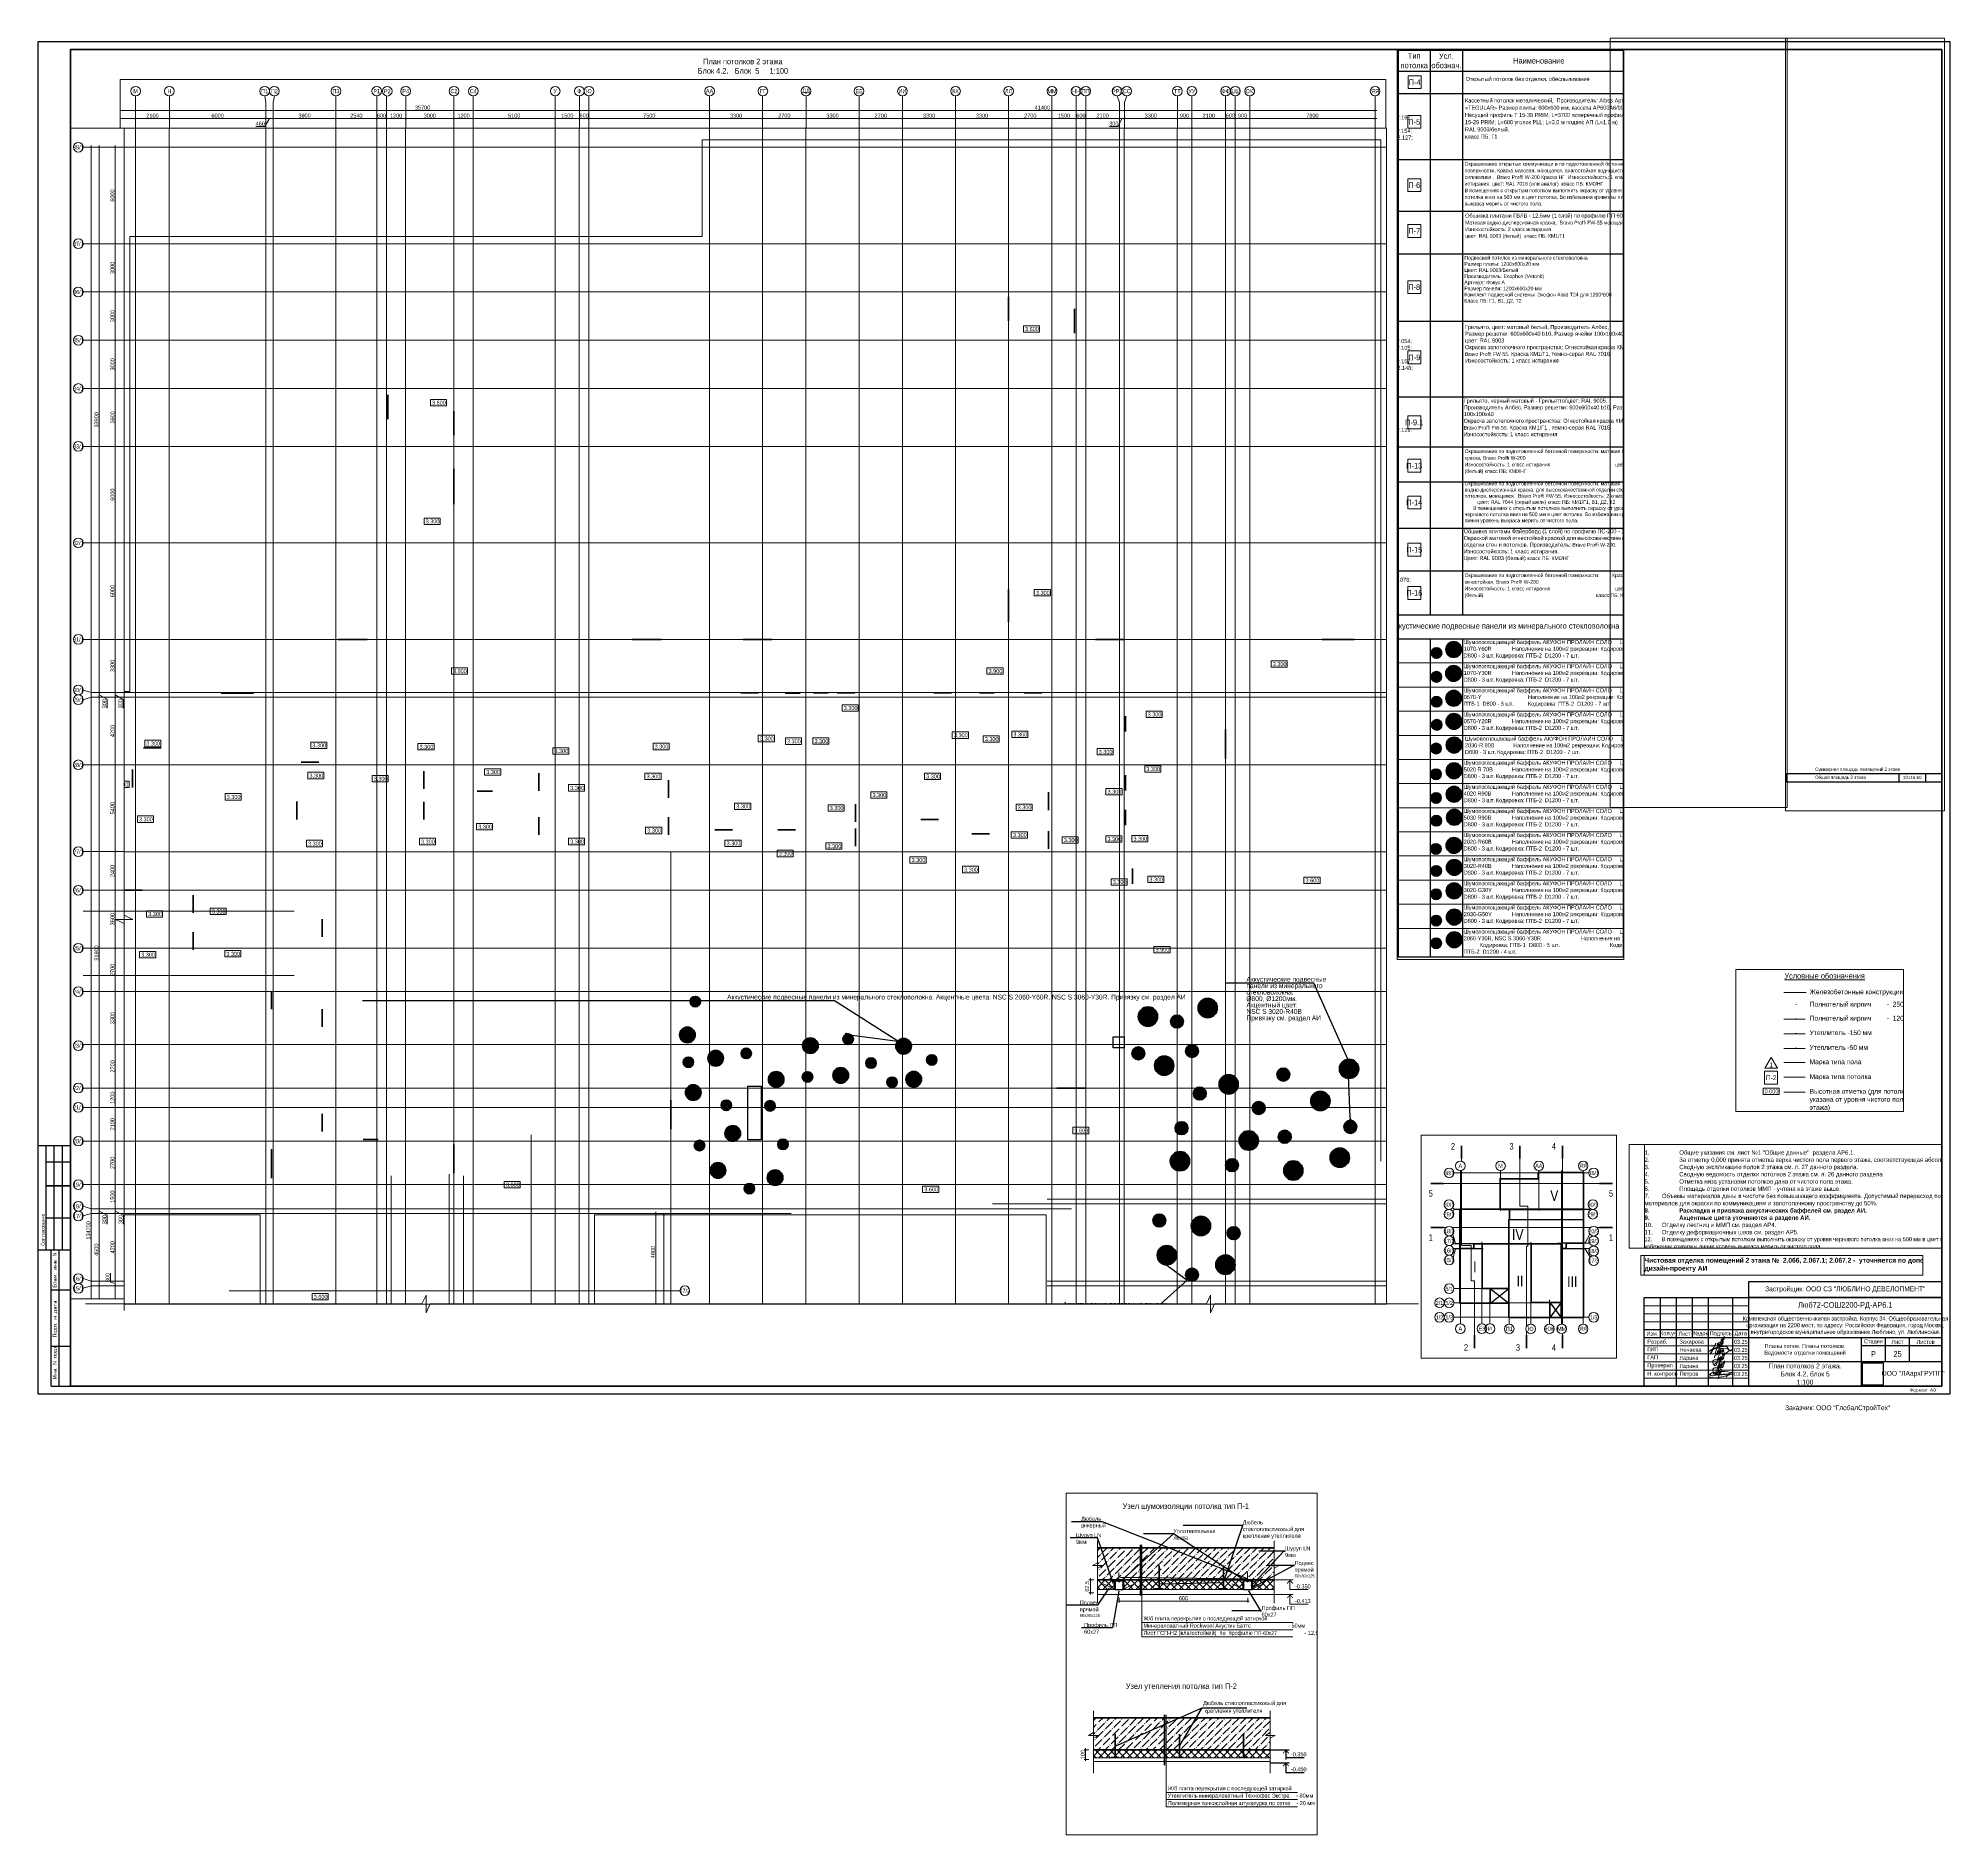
# Paper-space layout 'АР6_л25_пот' of a CAD drawing. Header units: millimetres. Extents: x -564 to 625, y -387 to 730.
# The model-space entities are those that its viewports show. They can reach past a viewport. Long polylines and large blocks are cut down to what shows.
import ezdxf
from ezdxf import colors
from ezdxf.entities.mleader import LeaderData, LeaderLine
from ezdxf.enums import TextEntityAlignment as Align
from ezdxf.math import Vec2, Vec3

# ---------------------------------------------------------------- set-up
doc = ezdxf.new("R2010")
doc.units = ezdxf.units.MM
doc.header["$LTSCALE"] = 0.5
for name, pattern in [('CENTER', [50.8, 31.75, -6.35, 6.35, -6.35]), ('CENTER2', [28.575, 19.05, -3.175, 3.175, -3.175]), ('DASHED', [19.05, 12.7, -6.35])]:
    doc.linetypes.add(name, pattern=pattern)
doc.layers.get('Defpoints').update_dxf_attribs({"color": 140})
for name, color, linetype, lineweight in [('0.25', 1, 'Continuous', 25), ('00 Текст', 7, 'Continuous', 9), ('АИ_Полы марка', 1, 'Continuous', 13), ('АИ_Таблица', 7, 'Continuous', 13), ('АИ_Текст', 7, 'Continuous', 13), ('АР6_потолок_отм', 5, 'Continuous', 5), ('АР6_спецификации', 7, 'Continuous', 0), ('АР_Отметка', 7, 'Continuous', 5), ('АР_Разрезы марка', 7, 'Continuous', 13), ('АР_Стены ГКЛ', 1, 'Continuous', 15), ('АР_Стены ЖБ', 7, 'Continuous', 40), ('АР_Стены кирпич', 32, 'Continuous', 30), ('АР_Текст', 7, 'Continuous', 5), ('АР_Тонкая', 254, 'Continuous', 5), ('АР_Узлы_сечения', 10, 'Continuous', 25), ('АР_Штриховка', 8, 'Continuous', 0), ('АЦ_Бафы', 8, 'Continuous', 0), ('АЦ_Выноски', 7, 'Continuous', 5), ('АЦ_Стены', 8, 'Continuous', 70), ('КМ_конструкции', 5, 'Continuous', 5), ('РД_Оси_размер', 8, 'Continuous', 0), ('РД_Отметка', 7, 'Continuous', 0)]:
    doc.layers.add(name, color=color, linetype=linetype, lineweight=lineweight)
doc.layers.add('A-Anno-Schd', color=4, linetype='Continuous')
doc.layers.add('АР_ШТАМП', color=7, linetype='Continuous')
doc.layers.add('Vport', color=6, linetype='Continuous', plot=False)
doc.layers.add('АИ_Т_Профиль', color=2, linetype='Continuous', lineweight=40, true_color=0xffff00)
doc.layers.add('РД_Оси_100', color=7, linetype='Continuous', lineweight=0, true_color=0x525252)
doc.layers.add('АР_Делит', color=120, linetype='Continuous', lineweight=0, plot=False)
doc.styles.add('Arial_Narrow_08', font='ARIALN.TTF', dxfattribs={"width": 0.8})
doc.styles.add('style1', font='ARIALN.TTF')
doc.styles.add('ккк', font='isocpeur.ttf', dxfattribs={"width": 0.85, "oblique": 15})
doc.styles.add('Чертеж', font='isocpeur.ttf', dxfattribs={"width": 0.9})
doc.dimstyles.new('1-50', dxfattribs={"dimscale": 40, "dimtxt": 2.5, "dimasz": 2, "dimexe": 1.25, "dimexo": 0.625, "dimtad": 1, "dimdec": 0, "dimtxsty": 'style1', "dimblk": 'OBLIQUE', "dimcen": 2.5, "dimadec": 0, "dimazin": 1, "dimtfac": 1, "dimtdec": 0, "dimtmove": 0, "dimatfit": 3, "dimfxl": 1, "dimarcsym": 0})
doc.dimstyles.new('Dim100_ареал', dxfattribs={"dimscale": 100, "dimtxt": 2.5, "dimasz": 1, "dimexe": 1, "dimexo": 1, "dimgap": 0.5, "dimtad": 1, "dimzin": 12, "dimdsep": 46, "dimtxsty": 'style1', "dimblk": 'ARCHTICK', "dimcen": 1, "dimdle": 1, "dimaunit": 1, "dimadec": 0, "dimazin": 3, "dimtfac": 1, "dimtmove": 1, "dimatfit": 3, "dimldrblk": 'OPEN30', "dimfxl": 2, "dimfxlon": 1, "dimtolj": 1, "dimtzin": 0, "dimlwd": 5, "dimlwe": 5, "dimarcsym": 0})
picture_1 = doc.add_image_def('image1.jpg', size_in_pixel=(147, 160))

# ---------------------------------------------------------------- blocks, each defined once
blk = doc.blocks.new('А0_')
at = {"layer": 'АР_ШТАМП', "color": 7, "lineweight": 30}
blk.add_line((0, 149.5), (-19.9, 149.5), dxfattribs=at)
at = {"layer": 'АР_ШТАМП', "color": 7, "lineweight": 30, "ltscale": 200}
for p, q in [((-15, 84.7), (-15, 149.5)), ((-15, 139.5), (0, 139.5)), ((-15, 124.6), (0, 124.6)), ((-15, 104.7), (0, 104.7)), ((-19.9, 84.7), (0, 84.7)), ((-12, 59.8), (0, 59.8))]:
    blk.add_line(p, q, dxfattribs=at)
at = {"layer": 'АР_ШТАМП', "color": 7, "ltscale": 200}
for p, q in [((-10, 84.7), (-10, 149.5)), ((-5, 84.7), (-5, 149.5))]:
    blk.add_line(p, q, dxfattribs=at)
at = {"layer": 'АР_ШТАМП', "color": 7, "linetype": 'Continuous', "lineweight": 30}
for p, q in [((0, 124.6), (-15, 124.6)), ((-12, 0), (-12, 84.7)), ((-7, 0), (-7, 84.7)), ((-12, 24.9), (0, 24.9)), ((-12, 0), (0, 0))]:
    blk.add_line(p, q, dxfattribs=at)
at = {"layer": 'АР_ШТАМП'}
blk.add_lwpolyline([(-20, 836), (1169, 836), (1169, -5), (-20, -5), (-20, 836)], dxfattribs=at)
at = {"layer": 'АР_ШТАМП', "lineweight": 40}
blk.add_lwpolyline([(0, 831), (1164, 831), (1164, 0), (0, 0)], close=True, dxfattribs=at)
at = {"layer": 'АР_ШТАМП', "color": 7, "ltscale": 100, "style": 'Чертеж', "width": 0.9}
for s, p in [('Согласовано', (-15.9, 87.3)), ('Взам. инв. N', (-8.5, 61.2)), ('Подп. и дата', (-8.5, 30.3)), ('Инв. N подл.', (-8.5, 4.4))]:
    blk.add_text(s, height=2.492, rotation=90, dxfattribs=at).set_placement(p)
at = {"layer": 'АР_ШТАМП', "color": 7, "linetype": 'Continuous', "lineweight": 13, "insert": (1152.2, -2.7), "char_height": 2.2, "width": 21.568, "attachment_point": 5, "style": 'Чертеж'}
blk.add_mtext('\\A1;Формат А0', dxfattribs=at)
blk = doc.blocks.new('неч')
at = {"layer": '00 Текст', "color": 184, "lineweight": 18, "true_color": 0x2819a9}
for points in [[(1567747.94, 144890.52), (1567747.85, 144890.63), (1567747.8, 144890.69), (1567747.71, 144890.79), (1567747.63, 144890.88), (1567747.53, 144891), (1567747.42, 144891.04), (1567747.32, 144891.11), (1567747.22, 144891.15), (1567747.05, 144891.21), (1567746.91, 144891.26), (1567746.83, 144891.25), (1567746.71, 144891.23), (1567746.09, 144891.16), (1567745.8, 144891.12), (1567745.37, 144891.07), (1567744.64, 144890.97), (1567744.16, 144890.91), (1567743.72, 144890.86), (1567743.33, 144890.81), (1567742.71, 144890.73), (1567742.03, 144890.52), (1567741.9, 144890.47), (1567740.9, 144890.04), (1567740.11, 144889.7), (1567738.7, 144888.79), (1567740, 144889.3), (1567740.53, 144889.51), (1567741.31, 144889.81), (1567742.06, 144890.1), (1567742.54, 144890.17), (1567743.02, 144890.24), (1567743.69, 144890.21), (1567744.9, 144890.22), (1567745.95, 144890.23), (1567746.76, 144890.24), (1567747.58, 144890.05), (1567748.01, 144889.94), (1567748.57, 144889.55), (1567749.16, 144889.33), (1567749.71, 144888.86), (1567749.85, 144889.15), (1567749.94, 144889.35), (1567750.02, 144889.44), (1567750.05, 144889.47), (1567750.12, 144889.5), (1567750.16, 144889.52)], [(1567740.13, 144891.74), (1567740.47, 144891.57), (1567740.76, 144891.44), (1567741.06, 144891.36), (1567741.19, 144891.36), (1567741.31, 144891.4), (1567741.44, 144891.44), (1567741.53, 144891.53), (1567741.65, 144891.65), (1567741.74, 144891.78), (1567741.86, 144892.08), (1567741.95, 144892.37), (1567741.99, 144892.5), (1567742.03, 144892.59), (1567742.03, 144892.67), (1567742.03, 144892.71), (1567741.99, 144892.67), (1567741.95, 144892.63), (1567741.91, 144892.54), (1567741.86, 144892.46), (1567741.82, 144892.37), (1567741.7, 144892.08), (1567741.53, 144891.74), (1567741.36, 144891.36), (1567741.19, 144890.93), (1567740.98, 144890.51), (1567740.59, 144889.58), (1567740.38, 144889.11), (1567740.21, 144888.69), (1567740, 144888.31), (1567739.83, 144888.01), (1567739.71, 144887.72), (1567739.66, 144887.63), (1567739.58, 144887.55), (1567739.54, 144887.46), (1567739.49, 144887.42), (1567739.45, 144887.42), (1567739.45, 144887.46), (1567739.41, 144887.55), (1567739.45, 144887.63), (1567739.45, 144887.72), (1567739.49, 144888.01), (1567739.58, 144888.31), (1567739.71, 144888.65), (1567739.88, 144889.03), (1567740.04, 144889.37), (1567740.21, 144889.71), (1567740.47, 144890), (1567740.72, 144890.21), (1567740.85, 144890.26), (1567740.98, 144890.3), (1567741.15, 144890.34), (1567741.27, 144890.34), (1567741.86, 144890.26), (1567742.16, 144890.26), (1567742.33, 144890.3), (1567742.46, 144890.38), (1567742.58, 144890.47), (1567742.71, 144890.6), (1567742.97, 144890.85), (1567743.14, 144891.19), (1567743.3, 144891.44), (1567743.35, 144891.57), (1567743.39, 144891.65), (1567743.39, 144891.7), (1567743.35, 144891.7), (1567743.35, 144891.65), (1567743.3, 144891.57), (1567743.22, 144891.48), (1567743.18, 144891.36), (1567743.09, 144891.23), (1567742.92, 144890.89), (1567742.75, 144890.51), (1567742.54, 144890.09), (1567742.2, 144889.2), (1567742.03, 144888.77), (1567741.95, 144888.39), (1567741.91, 144888.22), (1567741.91, 144888.1), (1567741.91, 144887.93), (1567741.91, 144887.84), (1567741.95, 144887.76), (1567741.99, 144887.67), (1567742.08, 144887.63), (1567742.2, 144887.63), (1567742.29, 144887.67), (1567742.46, 144887.72), (1567742.58, 144887.8), (1567742.75, 144887.89), (1567743.09, 144888.1), (1567743.43, 144888.35), (1567743.77, 144888.65), (1567744.02, 144888.94), (1567744.11, 144889.07), (1567744.19, 144889.2), (1567744.24, 144889.33), (1567744.28, 144889.41), (1567744.28, 144889.49), (1567744.24, 144889.54), (1567744.15, 144889.54), (1567744.02, 144889.58), (1567743.85, 144889.54), (1567743.73, 144889.49), (1567743.56, 144889.41), (1567743.39, 144889.33), (1567743.26, 144889.2), (1567743.14, 144889.07), (1567743.05, 144888.9), (1567742.97, 144888.73), (1567742.92, 144888.56), (1567742.92, 144888.35), (1567742.92, 144888.18), (1567742.97, 144888.01), (1567743.01, 144887.84), (1567743.05, 144887.72), (1567743.14, 144887.63), (1567743.22, 144887.55), (1567743.3, 144887.55), (1567743.39, 144887.55), (1567743.47, 144887.59), (1567743.6, 144887.67), (1567743.73, 144887.8), (1567743.81, 144887.93), (1567744.07, 144888.27), (1567744.32, 144888.63)], [(1567744.32, 144888.63), (1567744.51, 144888.9), (1567744.7, 144889.15), (1567744.86, 144889.34), (1567744.96, 144889.44), (1567745.05, 144889.47), (1567745.11, 144889.5), (1567745.18, 144889.53), (1567745.27, 144889.5), (1567745.34, 144889.44), (1567745.4, 144889.34), (1567745.43, 144889.21), (1567745.56, 144888.96), (1567745.59, 144888.86), (1567745.65, 144888.8), (1567745.72, 144888.77), (1567745.81, 144888.8), (1567745.88, 144888.86), (1567745.94, 144888.99), (1567746.1, 144889.21), (1567746.13, 144889.31), (1567746.16, 144889.37), (1567746.13, 144889.34), (1567746.1, 144889.25), (1567746.07, 144889.18), (1567746, 144889.06), (1567745.91, 144888.77), (1567745.62, 144888.13), (1567745.53, 144887.82), (1567745.46, 144887.69), (1567745.43, 144887.56), (1567745.4, 144887.44), (1567745.4, 144887.31), (1567745.4, 144887.15), (1567745.43, 144887.02), (1567745.5, 144886.96), (1567745.59, 144886.93), (1567745.72, 144886.93), (1567745.88, 144886.96), (1567746.04, 144887.05), (1567746.26, 144887.15), (1567746.48, 144887.28), (1567746.73, 144887.47), (1567746.99, 144887.66), (1567747.27, 144887.85), (1567747.56, 144888.1), (1567747.88, 144888.32), (1567748.19, 144888.61), (1567748.83, 144889.15), (1567747.94, 144890.52)]]:
    blk.add_lwpolyline(points, dxfattribs=at)
blk = doc.blocks.new('Захарова ИА_подпись')
at = {"color": 165, "lineweight": 5, "true_color": 0x4562ba}
for points in [[(123, 334), (127, 370), (218, 424), (229, 425), (218, 387), (144, 286), (127, 273), (109, 271), (124, 280), (179, 295), (194, 289), (245, 229), (252, 199), (246, 171), (179, 56), (110, 10), (13, -1), (-61, 20), (-100, 67), (-95, 102), (-64, 140), (-10, 168), (105, 232)], [(255, 367), (309, 431), (288, 411), (244, 336), (171, 116), (101, -45), (98, -51), (62, -20), (-3, 48), (-32, 69), (-37, 75), (-25, 85), (-5, 89), (61, 103), (265, 160)]]:
    blk.add_spline(points, degree=3, dxfattribs=at)
blk.add_open_spline([(205, 298), (237, 324), (298, 373), (346, 457), (355, 519), (334, 556), (309, 548), (288, 514), (247, 443), (207, 275), (129, 88), (62, -53), (16, -117), (-13, -117), (-29, -92), (-13, -31), (27, 73), (91, 191), (162, 275), (209, 325), (232, 359), (242, 376), (242, 377)], degree=3, knots=[0, 0, 0, 0, 122.2861976, 235.1496813, 276.064245, 314.3927868, 329.767971, 344.5882009, 429.8641489, 577.4614087, 857.8326673, 1031.7793482, 1057.9664344, 1081.1293649, 1106.601014, 1133.7767584, 1265.3343894, 1445.7123011, 1530.0741001, 1593.508553, 1650.8543198, 1652.8953786, 1652.8953786, 1652.8953786, 1652.8953786], dxfattribs=at)
blk = doc.blocks.new('Петров')
at = {"color": 5, "lineweight": 5, "true_color": 0x0000ff}
for points in [[(-6.7, 0.4), (-5.7, 0.8), (-5.6, 1), (-5.9, 0.9), (-6.5, 0.7), (-6.9, 0.4), (-6.9, 0.2), (-6.8, 0.2), (-6.5, 0.2), (-5.8, 0.3), (-5, 0.6), (-4.9, 0.6), (-4.9, 0.7), (-5.2, 0.7), (-5.4, 0.4), (-5.4, 0.3), (-5.1, 0.3), (-4.1, 0.5), (-3.9, 0.7), (-4.1, 0.7), (-4.5, 0.6), (-4.7, 0.4), (-4.7, 0.4), (-4.5, 0.3), (-3.9, 0.4), (-3.3, 0.6), (-3, 0.8), (-3, 0.8), (-3.3, 0.8), (-3.6, 0.6), (-3.7, 0.5), (-3.6, 0.4), (-3.1, 0.5), (-2.3, 0.8), (-2.3, 0.9), (-2.5, 0.8), (-2.9, 0.7), (-2.9, 0.5), (-2.6, 0.5), (-2.1, 0.6), (-1.4, 0.8), (-2.1, 0.6), (-2, 0.5), (-1.6, 0.6), (-0.5, 0.9), (-1.2, 0.7), (-1, 0.6), (2.9, 1.7), (3.1, 1.9), (3, 2), (2.4, 2), (1.6, 1.5), (-1.1, -1), (1.4, 1.3), (1.3, 1.7), (-0.2, 2.2), (-2.1, 2.4), (-4.8, 2.4), (-6.9, 2.2), (-9.8, 1.6), (-11.8, 0.4), (-12.1, -0.2), (-11.8, -1), (-10.5, -1.3), (-8.6, -1.5), (-5.8, -1.3), (3.8, 0.9)], [(-5.3, 2.9), (-4.7, 3.2), (-4.2, 3.5), (-4.1, 3.6), (-4.1, 3.7), (-4.2, 3.7), (-4.4, 3.6), (-5.9, 2.4), (-8.3, 0.2), (-9, -0.2), (-9.5, -0.4), (-10.1, -0.4), (-10.7, 0), (-11.2, 0.6), (-11.2, 0.8), (-11, 1.1), (-10.5, 1.4), (-9.8, 1.6), (-9, 1.8), (-8.2, 1.8), (-8, 1.7), (-7.8, 1.3), (-7.8, 0.9), (-8.3, 0.3), (-8.3, 0), (-8.2, 0), (-7.8, 0.2), (-6.1, 1.9), (-5.9, 2), (-5.8, 2), (-5.8, 1.9), (-6.4, 1.5)], [(-9.1, 0.8), (-9.2, 1), (-9, 1.1), (-8.8, 1.3), (-8.1, 1.4), (-7, 1.6), (-4.9, 1.9), (-4.1, 1.9)]]:
    blk.add_lwpolyline(points, dxfattribs=at)
blk = doc.blocks.new('Штамп_2200_АР6_25.11.24')
at = {"layer": 'АР_Делит', "lineweight": 30}
blk.add_lwpolyline([(0, 55), (-120, 55), (-120, 65), (0, 65), (0, 55)], dxfattribs=at)
at = {"layer": 'АР_ШТАМП', "lineweight": 15}
for p, q in [((-120, 50), (-185, 50)), ((-120, 45), (-185, 45)), ((-120, 40), (-185, 40)), ((-120, 25), (-185, 25)), ((-120, 20), (-185, 20)), ((-120, 15), (-185, 15)), ((-120, 10), (-185, 10)), ((-120, 5), (-185, 5))]:
    blk.add_line(p, q, dxfattribs=at)
at = {"layer": 'АР_ШТАМП', "lineweight": 30}
for p, q in [((-175, 30), (-175, 55)), ((-165, 0), (-165, 55)), ((-155, 30), (-155, 55)), ((-145, 0), (-145, 55)), ((-130, 0), (-130, 55)), ((-120, 0), (-120, 55)), ((0, 45), (-120, 45)), ((-120, 35), (-185, 35)), ((0, 30), (-185, 30)), ((-50, 0), (-50, 30)), ((0, 25), (-50, 25)), ((-35, 15), (-35, 30)), ((-20, 15), (-20, 30)), ((0, 15), (-120, 15))]:
    blk.add_line(p, q, dxfattribs=at)
blk.add_lwpolyline([(0, 0), (-185, 0), (-185, 55), (0, 55), (0, 0)], dxfattribs=at)
at = {"layer": 'АР_ШТАМП', "color": 184, "lineweight": 0, "true_color": 0x2819a9}
for points in [[(-141.4, 17.6), (-141.4, 18.1), (-141.4, 18.5), (-140.6, 19.2), (-135.8, 22.6), (-137.3, 22.3), (-138.2, 20.5), (-139.3, 17), (-141, 12.6), (-142.3, 15.6), (-141.4, 16.3), (-138.8, 17), (-138.2, 17.6), (-138.5, 17.1), (-138.5, 16.9), (-139, 16.1), (-138.9, 16.2), (-137.3, 18.4), (-137.6, 18.1), (-138.4, 16.2), (-138.2, 16.3), (-137.9, 16.9), (-138, 16.5), (-136.4, 17.8), (-136.7, 17.3), (-136.5, 16.4), (-136, 17.2), (-135, 20.6), (-136.5, 18.4), (-139, 10), (-138.7, 11.2), (-138.4, 11.9), (-136.7, 14.6)], [(-141.4, 12.6), (-141.4, 13.1), (-141.4, 13.5), (-140.6, 14.2), (-135.8, 17.6), (-137.3, 17.3), (-138.2, 15.5), (-139.3, 12), (-141, 7.6), (-142.3, 10.6), (-141.4, 11.3), (-138.8, 12), (-138.2, 12.6), (-138.5, 12.1), (-138.5, 11.9), (-139, 11.1), (-138.9, 11.2), (-137.3, 13.4), (-137.6, 13.1), (-138.4, 11.2), (-138.2, 11.3), (-137.9, 11.9), (-138, 11.5), (-136.4, 12.8), (-136.7, 12.3), (-136.5, 11.4), (-136, 12.2), (-135, 15.6), (-136.5, 13.4), (-139, 5), (-138.7, 6.2), (-138.4, 6.9), (-136.7, 9.6)]]:
    blk.add_spline(points, degree=3, dxfattribs=at)
at = {"layer": 'АР_ШТАМП', "color": 2, "lineweight": 0, "xscale": 1.25, "yscale": 1.25, "zscale": 1.25}
blk.add_blockref('неч', (-1959818.1, -181089.3), dxfattribs=at)
at = {"layer": 'АР_ШТАМП', "lineweight": 0, "xscale": 0.01, "yscale": 0.01, "zscale": 0.01}
blk.add_blockref('Захарова ИА_подпись', (-138.5, 25.2), dxfattribs=at)
at = {"layer": 'АР_ШТАМП'}
blk.add_blockref('Петров', (-132.9, 6.7), dxfattribs=at)
at = {"layer": 'АР_Делит', "lineweight": 50, "char_height": 3, "width": 120, "attachment_point": 5, "style": 'style1'}
for s, insert in [('Застройщик: ООО СЗ "ЛЮБЛИНО ДЕВЕЛОПМЕНТ" ', (-60, 60)), ('Заказчик: ООО "ГлобалСтройТех"', (-64.7, -13.9))]:
    blk.add_mtext(s, dxfattribs=dict(at, insert=insert))
at = {"layer": 'АР_ШТАМП', "lineweight": 50, "style": 'style1'}
for s, insert, char_height, width, attachment_point in [('Люб72-СОШ2200-РД-АР6.1', (-60, 50), 3.5, 120, 5), ('\\pxql;Разраб.', (-183.1, 28.9), 2.5, 18.113, 1), ('\\pxql;ГИП', (-183.1, 24.2), 2.5, 18.113, 1), ('\\pxqc;Изм.', (-180, 32.5), 2.5, 10, 5), ('\\pxqc;Кол.уч', (-170, 32.5), 2.5, 10, 5), ('\\pxqc;Лист', (-160, 32.5), 2.5, 10, 5), ('Захарова', (-163.1, 28.9), 2.5, 15.519, 1), ('Нечаева', (-163.1, 23.9), 2.5, 15.519, 1), ('\\pxqc;№док', (-150, 32.5), 2.5, 10, 5), ('\\pxqc;Подпись', (-137.5, 32.5), 2.5, 15, 5), ('\\pxqc;Дата', (-125, 32.5), 2.5, 10, 5), ('\\pxqc;Стадия', (-42.5, 27.5), 2.5, 15, 5), ('\\pxqc;Лист', (-27.5, 27.5), 2.5, 15, 5), ('\\pxqc;Листов', (-10, 27.5), 2.5, 20, 5), ('\\pxql;ГАП', (-183.1, 19.2), 2.5, 18.113, 1), ('\\pxql;Проверил', (-183.1, 14.2), 2.5, 18.113, 1), ('Ларина', (-163.1, 18.8), 2.5, 15.519, 1), ('Ларина', (-163.1, 13.8), 2.5, 15.519, 1), ('Р', (-42.5, 20), 3.5, 15, 5), ('\\pxql;Н. контроль', (-183.1, 9), 2.5, 18.113, 1), ('ООО "ЛАархГРУПП"', (-17.8, 7.5), 3, 34.383, 5)]:
    blk.add_mtext(s, dxfattribs=dict(at, insert=insert, char_height=char_height, width=width, attachment_point=attachment_point))
at = {"layer": 'АР_ШТАМП', "lineweight": 50, "char_height": 2.5, "attachment_point": 5, "line_spacing_factor": 0.67, "style": 'style1'}
for s, insert, width in [('\\pxsm1;Комплексная общественно-жилая застройка. Корпус 34. Общеобразовательная организация на 2200 мест, по адресу: Российская Федерация, город Москва, внутригородское муниципальное образование Люблино, ул. Люблинская.', (-59.9, 37.5), 118.043), ('\\pxsm1;Планы полов. Планы потолков. \\PВедомости отделки помещений', (-85, 22.5), 67.938)]:
    blk.add_mtext(s, dxfattribs=dict(at, insert=insert, width=width))
at = {"layer": 'АР_ШТАМП', "color": 0, "lineweight": 50, "char_height": 2.5, "style": 'style1'}
for s, insert, width, attachment_point in [('03.25', (-125, 27.5), 10, 5), ('03.25', (-125, 22.5), 10, 5), ('03.25', (-125, 17.5), 10, 5), ('03.25', (-125, 12.5), 10, 5), ('Петров', (-163, 9), 20, 1), ('03.25', (-125, 7.5), 10, 5)]:
    blk.add_mtext(s, dxfattribs=dict(at, insert=insert, width=width, attachment_point=attachment_point))
at = {"color": 7, "true_color": 0xffffff}
image = blk.add_image(picture_1, insert=(-49.2, 0.5), size_in_units=(12.8, 14), dxfattribs=at)
image.dxf.flags = 7
blk = doc.blocks.new('A-iden')
at = {"linetype": 'Continuous', "lineweight": 5}
blk.add_circle((0, -4), 3, dxfattribs=at)
at = {"color": 0, "linetype": 'Continuous', "lineweight": 20, "style": 'ккк', "width": 0.85}
blk.add_attdef('ID', text='', height=4, dxfattribs=at).set_placement((0.31, -3.85), align=Align.MIDDLE_CENTER)
blk = doc.blocks.new('_ArchTick')
at = {"color": 0, "linetype": 'ByBlock', "const_width": 0.15}
blk.add_lwpolyline([(-0.5, -0.5), (0.5, 0.5)], dxfattribs=at)
blk = doc.blocks.new('*D402')
at = {"layer": 'Defpoints', "color": 0, "transparency": 16777216}
for p in [(-5455, 134700), (-2955, 134700), (-2955, 0)]:
    blk.add_point(p, dxfattribs=at)
at = {"layer": 'РД_Оси_размер', "color": 0, "lineweight": 5, "transparency": 16777216}
for p, q in [((-5255, 134700), (-5555, 134700)), ((-5455, -100), (-5455, 134800)), ((-5255, 0), (-5555, 0))]:
    blk.add_line(p, q, dxfattribs=at)
at = {"layer": 'РД_Оси_размер', "color": 0, "lineweight": 5, "transparency": 16777216, "xscale": 100, "yscale": 100, "zscale": 100}
for p, rotation in [((-5455, 134700), 90), ((-5455, 0), 270)]:
    blk.add_blockref('_ArchTick', p, dxfattribs=dict(at, rotation=rotation))
at = {"layer": 'РД_Оси_размер', "color": 0, "transparency": 16777216, "insert": (-5633, 67350), "char_height": 250, "attachment_point": 5, "rotation": 90, "style": 'style1'}
blk.add_mtext('\\A1;134700', dxfattribs=at)
blk = doc.blocks.new('_Open30')
at = {"color": 0, "linetype": 'ByBlock', "lineweight": -2}
for p, q in [((-1, 0.3), (0, 0)), ((0, 0), (-1, -0.3)), ((0, 0), (-1, 0))]:
    blk.add_line(p, q, dxfattribs=at)
blk = doc.blocks.new('*D414')
at = {"layer": 'Defpoints', "color": 0, "transparency": 16777216}
for p in [(-3955, 63900), (-2955, 63900), (-2955, 61200)]:
    blk.add_point(p, dxfattribs=at)
at = {"layer": 'РД_Оси_размер', "color": 0, "lineweight": 5, "transparency": 16777216}
for p, q in [((-3755, 63900), (-4055, 63900)), ((-3955, 61100), (-3955, 64000)), ((-3755, 61200), (-4055, 61200))]:
    blk.add_line(p, q, dxfattribs=at)
at = {"layer": 'РД_Оси_размер', "color": 0, "lineweight": 5, "transparency": 16777216, "xscale": 100, "yscale": 100, "zscale": 100}
for p, rotation in [((-3955, 63900), 90), ((-3955, 61200), 270)]:
    blk.add_blockref('_ArchTick', p, dxfattribs=dict(at, rotation=rotation))
at = {"layer": 'РД_Оси_размер', "color": 0, "transparency": 16777216, "insert": (-4133, 62550), "char_height": 250, "attachment_point": 5, "rotation": 90, "style": 'style1'}
blk.add_mtext('\\A1;2700', dxfattribs=at)
blk = doc.blocks.new('*D415')
at = {"layer": 'Defpoints', "color": 0, "transparency": 16777216}
for p in [(-3955, 64200), (-2955, 64200), (-2955, 63900)]:
    blk.add_point(p, dxfattribs=at)
at = {"layer": 'РД_Оси_размер', "color": 0, "lineweight": 5, "transparency": 16777216}
for p, q in [((-4258, 64141), (-4258, 64693)), ((-3955, 63800), (-3955, 64300)), ((-3955, 64050), (-4258, 64141)), ((-3755, 64200), (-4055, 64200)), ((-3755, 63900), (-4055, 63900))]:
    blk.add_line(p, q, dxfattribs=at)
at = {"layer": 'РД_Оси_размер', "color": 0, "lineweight": 5, "transparency": 16777216, "xscale": 100, "yscale": 100, "zscale": 100}
for p, rotation in [((-3955, 64200), 90), ((-3955, 63900), 270)]:
    blk.add_blockref('_ArchTick', p, dxfattribs=dict(at, rotation=rotation))
at = {"layer": 'РД_Оси_размер', "color": 0, "transparency": 16777216, "insert": (-4435, 64417), "char_height": 250, "attachment_point": 5, "rotation": 90, "style": 'style1'}
blk.add_mtext('\\A1;300', dxfattribs=at)
blk = doc.blocks.new('*D416')
at = {"layer": 'Defpoints', "color": 0, "transparency": 16777216}
for p in [(-3955, 68400), (-2955, 68400), (-2955, 64200)]:
    blk.add_point(p, dxfattribs=at)
at = {"layer": 'РД_Оси_размер', "color": 0, "lineweight": 5, "transparency": 16777216}
for p, q in [((-3755, 68400), (-4055, 68400)), ((-3955, 64100), (-3955, 68500)), ((-3755, 64200), (-4055, 64200))]:
    blk.add_line(p, q, dxfattribs=at)
at = {"layer": 'РД_Оси_размер', "color": 0, "lineweight": 5, "transparency": 16777216, "xscale": 100, "yscale": 100, "zscale": 100}
for p, rotation in [((-3955, 68400), 90), ((-3955, 64200), 270)]:
    blk.add_blockref('_ArchTick', p, dxfattribs=dict(at, rotation=rotation))
at = {"layer": 'РД_Оси_размер', "color": 0, "transparency": 16777216, "insert": (-4133, 66300), "char_height": 250, "attachment_point": 5, "rotation": 90, "style": 'style1'}
blk.add_mtext('\\A1;4200', dxfattribs=at)
blk = doc.blocks.new('*D417')
at = {"layer": 'Defpoints', "color": 0, "transparency": 16777216}
for p in [(-3955, 68700), (-2955, 68700), (-2955, 68400)]:
    blk.add_point(p, dxfattribs=at)
at = {"layer": 'РД_Оси_размер', "color": 0, "lineweight": 5, "transparency": 16777216}
for p, q in [((-3755, 68700), (-4055, 68700)), ((-3755, 68400), (-4055, 68400)), ((-3955, 68300), (-3955, 68800)), ((-3955, 68550), (-3448, 68298)), ((-3448, 68298), (-3448, 67746))]:
    blk.add_line(p, q, dxfattribs=at)
at = {"layer": 'РД_Оси_размер', "color": 0, "lineweight": 5, "transparency": 16777216, "xscale": 100, "yscale": 100, "zscale": 100}
for p, rotation in [((-3955, 68700), 90), ((-3955, 68400), 270)]:
    blk.add_blockref('_ArchTick', p, dxfattribs=dict(at, rotation=rotation))
at = {"layer": 'РД_Оси_размер', "color": 0, "transparency": 16777216, "insert": (-3626, 68022), "char_height": 250, "attachment_point": 5, "rotation": 90, "style": 'style1'}
blk.add_mtext('\\A1;300', dxfattribs=at)
blk = doc.blocks.new('*D418')
at = {"layer": 'Defpoints', "color": 0, "transparency": 16777216}
for p in [(-3955, 70200), (-2955, 70200), (-2955, 68700)]:
    blk.add_point(p, dxfattribs=at)
at = {"layer": 'РД_Оси_размер', "color": 0, "lineweight": 5, "transparency": 16777216}
for p, q in [((-3755, 70200), (-4055, 70200)), ((-3955, 68600), (-3955, 70300)), ((-3755, 68700), (-4055, 68700))]:
    blk.add_line(p, q, dxfattribs=at)
at = {"layer": 'РД_Оси_размер', "color": 0, "lineweight": 5, "transparency": 16777216, "xscale": 100, "yscale": 100, "zscale": 100}
for p, rotation in [((-3955, 70200), 90), ((-3955, 68700), 270)]:
    blk.add_blockref('_ArchTick', p, dxfattribs=dict(at, rotation=rotation))
at = {"layer": 'РД_Оси_размер', "color": 0, "transparency": 16777216, "insert": (-4133, 69450), "char_height": 250, "attachment_point": 5, "rotation": 90, "style": 'style1'}
blk.add_mtext('\\A1;1500', dxfattribs=at)
blk = doc.blocks.new('*D419')
at = {"layer": 'Defpoints', "color": 0, "transparency": 16777216}
for p in [(-3955, 72900), (-2955, 72900), (-2955, 70200)]:
    blk.add_point(p, dxfattribs=at)
at = {"layer": 'РД_Оси_размер', "color": 0, "lineweight": 5, "transparency": 16777216}
for p, q in [((-3755, 72900), (-4055, 72900)), ((-3955, 70100), (-3955, 73000)), ((-3755, 70200), (-4055, 70200))]:
    blk.add_line(p, q, dxfattribs=at)
at = {"layer": 'РД_Оси_размер', "color": 0, "lineweight": 5, "transparency": 16777216, "xscale": 100, "yscale": 100, "zscale": 100}
for p, rotation in [((-3955, 72900), 90), ((-3955, 70200), 270)]:
    blk.add_blockref('_ArchTick', p, dxfattribs=dict(at, rotation=rotation))
at = {"layer": 'РД_Оси_размер', "color": 0, "transparency": 16777216, "insert": (-4133, 71550), "char_height": 250, "attachment_point": 5, "rotation": 90, "style": 'style1'}
blk.add_mtext('\\A1;2700', dxfattribs=at)
blk = doc.blocks.new('*D420')
at = {"layer": 'Defpoints', "color": 0, "transparency": 16777216}
for p in [(-3955, 75000), (-2955, 75000), (-2955, 72900)]:
    blk.add_point(p, dxfattribs=at)
at = {"layer": 'РД_Оси_размер', "color": 0, "lineweight": 5, "transparency": 16777216}
for p, q in [((-3755, 75000), (-4055, 75000)), ((-3955, 72800), (-3955, 75100)), ((-3755, 72900), (-4055, 72900))]:
    blk.add_line(p, q, dxfattribs=at)
at = {"layer": 'РД_Оси_размер', "color": 0, "lineweight": 5, "transparency": 16777216, "xscale": 100, "yscale": 100, "zscale": 100}
for p, rotation in [((-3955, 75000), 90), ((-3955, 72900), 270)]:
    blk.add_blockref('_ArchTick', p, dxfattribs=dict(at, rotation=rotation))
at = {"layer": 'РД_Оси_размер', "color": 0, "transparency": 16777216, "insert": (-4133, 73950), "char_height": 250, "attachment_point": 5, "rotation": 90, "style": 'style1'}
blk.add_mtext('\\A1;2100', dxfattribs=at)
blk = doc.blocks.new('*D421')
at = {"layer": 'Defpoints', "color": 0, "transparency": 16777216}
for p in [(-3955, 76200), (-2955, 76200), (-2955, 75000)]:
    blk.add_point(p, dxfattribs=at)
at = {"layer": 'РД_Оси_размер', "color": 0, "lineweight": 5, "transparency": 16777216}
for p, q in [((-3755, 76200), (-4055, 76200)), ((-3955, 74900), (-3955, 76300)), ((-3755, 75000), (-4055, 75000))]:
    blk.add_line(p, q, dxfattribs=at)
at = {"layer": 'РД_Оси_размер', "color": 0, "lineweight": 5, "transparency": 16777216, "xscale": 100, "yscale": 100, "zscale": 100}
for p, rotation in [((-3955, 76200), 90), ((-3955, 75000), 270)]:
    blk.add_blockref('_ArchTick', p, dxfattribs=dict(at, rotation=rotation))
at = {"layer": 'РД_Оси_размер', "color": 0, "transparency": 16777216, "insert": (-4133, 75600), "char_height": 250, "attachment_point": 5, "rotation": 90, "style": 'style1'}
blk.add_mtext('\\A1;1200', dxfattribs=at)
blk = doc.blocks.new('*D422')
at = {"layer": 'Defpoints', "color": 0, "transparency": 16777216}
for p in [(-3955, 78900), (-2955, 78900), (-2955, 76200)]:
    blk.add_point(p, dxfattribs=at)
at = {"layer": 'РД_Оси_размер', "color": 0, "lineweight": 5, "transparency": 16777216}
for p, q in [((-3755, 78900), (-4055, 78900)), ((-3955, 76100), (-3955, 79000)), ((-3755, 76200), (-4055, 76200))]:
    blk.add_line(p, q, dxfattribs=at)
at = {"layer": 'РД_Оси_размер', "color": 0, "lineweight": 5, "transparency": 16777216, "xscale": 100, "yscale": 100, "zscale": 100}
for p, rotation in [((-3955, 78900), 90), ((-3955, 76200), 270)]:
    blk.add_blockref('_ArchTick', p, dxfattribs=dict(at, rotation=rotation))
at = {"layer": 'РД_Оси_размер', "color": 0, "transparency": 16777216, "insert": (-4133, 77550), "char_height": 250, "attachment_point": 5, "rotation": 90, "style": 'style1'}
blk.add_mtext('\\A1;2700', dxfattribs=at)
blk = doc.blocks.new('*D423')
at = {"layer": 'Defpoints', "color": 0, "transparency": 16777216}
for p in [(-3955, 82200), (-2955, 82200), (-2955, 78900)]:
    blk.add_point(p, dxfattribs=at)
at = {"layer": 'РД_Оси_размер', "color": 0, "lineweight": 5, "transparency": 16777216}
for p, q in [((-3755, 82200), (-4055, 82200)), ((-3955, 78800), (-3955, 82300)), ((-3755, 78900), (-4055, 78900))]:
    blk.add_line(p, q, dxfattribs=at)
at = {"layer": 'РД_Оси_размер', "color": 0, "lineweight": 5, "transparency": 16777216, "xscale": 100, "yscale": 100, "zscale": 100}
for p, rotation in [((-3955, 82200), 90), ((-3955, 78900), 270)]:
    blk.add_blockref('_ArchTick', p, dxfattribs=dict(at, rotation=rotation))
at = {"layer": 'РД_Оси_размер', "color": 0, "transparency": 16777216, "insert": (-4133, 80550), "char_height": 250, "attachment_point": 5, "rotation": 90, "style": 'style1'}
blk.add_mtext('\\A1;3300', dxfattribs=at)
blk = doc.blocks.new('*D424')
at = {"layer": 'Defpoints', "color": 0, "transparency": 16777216}
for p in [(-3955, 84900), (-2955, 84900), (-2955, 82200)]:
    blk.add_point(p, dxfattribs=at)
at = {"layer": 'РД_Оси_размер', "color": 0, "lineweight": 5, "transparency": 16777216}
for p, q in [((-3755, 84900), (-4055, 84900)), ((-3955, 82100), (-3955, 85000)), ((-3755, 82200), (-4055, 82200))]:
    blk.add_line(p, q, dxfattribs=at)
at = {"layer": 'РД_Оси_размер', "color": 0, "lineweight": 5, "transparency": 16777216, "xscale": 100, "yscale": 100, "zscale": 100}
for p, rotation in [((-3955, 84900), 90), ((-3955, 82200), 270)]:
    blk.add_blockref('_ArchTick', p, dxfattribs=dict(at, rotation=rotation))
at = {"layer": 'РД_Оси_размер', "color": 0, "transparency": 16777216, "insert": (-4133, 83550), "char_height": 250, "attachment_point": 5, "rotation": 90, "style": 'style1'}
blk.add_mtext('\\A1;2700', dxfattribs=at)
blk = doc.blocks.new('*D425')
at = {"layer": 'Defpoints', "color": 0, "transparency": 16777216}
for p in [(-3955, 88500), (-2955, 88500), (-2955, 84900)]:
    blk.add_point(p, dxfattribs=at)
at = {"layer": 'РД_Оси_размер', "color": 0, "lineweight": 5, "transparency": 16777216}
for p, q in [((-3755, 88500), (-4055, 88500)), ((-3955, 84800), (-3955, 88600)), ((-3755, 84900), (-4055, 84900))]:
    blk.add_line(p, q, dxfattribs=at)
at = {"layer": 'РД_Оси_размер', "color": 0, "lineweight": 5, "transparency": 16777216, "xscale": 100, "yscale": 100, "zscale": 100}
for p, rotation in [((-3955, 88500), 90), ((-3955, 84900), 270)]:
    blk.add_blockref('_ArchTick', p, dxfattribs=dict(at, rotation=rotation))
at = {"layer": 'РД_Оси_размер', "color": 0, "transparency": 16777216, "insert": (-4133, 86700), "char_height": 250, "attachment_point": 5, "rotation": 90, "style": 'style1'}
blk.add_mtext('\\A1;3600', dxfattribs=at)
blk = doc.blocks.new('*D426')
at = {"layer": 'Defpoints', "color": 0, "transparency": 16777216}
for p in [(-3955, 90900), (-2955, 90900), (-2955, 88500)]:
    blk.add_point(p, dxfattribs=at)
at = {"layer": 'РД_Оси_размер', "color": 0, "lineweight": 5, "transparency": 16777216}
for p, q in [((-3755, 90900), (-4055, 90900)), ((-3955, 88400), (-3955, 91000)), ((-3755, 88500), (-4055, 88500))]:
    blk.add_line(p, q, dxfattribs=at)
at = {"layer": 'РД_Оси_размер', "color": 0, "lineweight": 5, "transparency": 16777216, "xscale": 100, "yscale": 100, "zscale": 100}
for p, rotation in [((-3955, 90900), 90), ((-3955, 88500), 270)]:
    blk.add_blockref('_ArchTick', p, dxfattribs=dict(at, rotation=rotation))
at = {"layer": 'РД_Оси_размер', "color": 0, "transparency": 16777216, "insert": (-4133, 89700), "char_height": 250, "attachment_point": 5, "rotation": 90, "style": 'style1'}
blk.add_mtext('\\A1;2400', dxfattribs=at)
blk = doc.blocks.new('*D427')
at = {"layer": 'Defpoints', "color": 0, "transparency": 16777216}
for p in [(-3955, 96300), (-2955, 96300), (-2955, 90900)]:
    blk.add_point(p, dxfattribs=at)
at = {"layer": 'РД_Оси_размер', "color": 0, "lineweight": 5, "transparency": 16777216}
for p, q in [((-3955, 90800), (-3955, 96400)), ((-3755, 96300), (-4055, 96300)), ((-3755, 90900), (-4055, 90900))]:
    blk.add_line(p, q, dxfattribs=at)
at = {"layer": 'РД_Оси_размер', "color": 0, "lineweight": 5, "transparency": 16777216, "xscale": 100, "yscale": 100, "zscale": 100}
for p, rotation in [((-3955, 96300), 90), ((-3955, 90900), 270)]:
    blk.add_blockref('_ArchTick', p, dxfattribs=dict(at, rotation=rotation))
at = {"layer": 'РД_Оси_размер', "color": 0, "transparency": 16777216, "insert": (-4133, 93600), "char_height": 250, "attachment_point": 5, "rotation": 90, "style": 'style1'}
blk.add_mtext('\\A1;5400', dxfattribs=at)
blk = doc.blocks.new('*D428')
at = {"layer": 'Defpoints', "color": 0, "transparency": 16777216}
for p in [(-3955, 100500), (-2955, 100500), (-2955, 96300)]:
    blk.add_point(p, dxfattribs=at)
at = {"layer": 'РД_Оси_размер', "color": 0, "lineweight": 5, "transparency": 16777216}
for p, q in [((-3755, 100500), (-4055, 100500)), ((-3955, 96200), (-3955, 100600)), ((-3755, 96300), (-4055, 96300))]:
    blk.add_line(p, q, dxfattribs=at)
at = {"layer": 'РД_Оси_размер', "color": 0, "lineweight": 5, "transparency": 16777216, "xscale": 100, "yscale": 100, "zscale": 100}
for p, rotation in [((-3955, 100500), 90), ((-3955, 96300), 270)]:
    blk.add_blockref('_ArchTick', p, dxfattribs=dict(at, rotation=rotation))
at = {"layer": 'РД_Оси_размер', "color": 0, "transparency": 16777216, "insert": (-4133, 98400), "char_height": 250, "attachment_point": 5, "rotation": 90, "style": 'style1'}
blk.add_mtext('\\A1;4200', dxfattribs=at)
blk = doc.blocks.new('*D429')
at = {"layer": 'Defpoints', "color": 0, "transparency": 16777216}
for p in [(-3955, 100800), (-2955, 100800), (-2955, 100500)]:
    blk.add_point(p, dxfattribs=at)
at = {"layer": 'РД_Оси_размер', "color": 0, "lineweight": 5, "transparency": 16777216}
for p, q in [((-3755, 100800), (-4055, 100800)), ((-3755, 100500), (-4055, 100500)), ((-3955, 100400), (-3955, 100900)), ((-3955, 100650), (-3467, 100366)), ((-3467, 100366), (-3467, 99814))]:
    blk.add_line(p, q, dxfattribs=at)
at = {"layer": 'РД_Оси_размер', "color": 0, "lineweight": 5, "transparency": 16777216, "xscale": 100, "yscale": 100, "zscale": 100}
for p, rotation in [((-3955, 100800), 90), ((-3955, 100500), 270)]:
    blk.add_blockref('_ArchTick', p, dxfattribs=dict(at, rotation=rotation))
at = {"layer": 'РД_Оси_размер', "color": 0, "transparency": 16777216, "insert": (-3645, 100090), "char_height": 250, "attachment_point": 5, "rotation": 90, "style": 'style1'}
blk.add_mtext('\\A1;300', dxfattribs=at)
blk = doc.blocks.new('*D430')
at = {"layer": 'Defpoints', "color": 0, "transparency": 16777216}
for p in [(-3955, 104100), (-2955, 104100), (-2955, 100800)]:
    blk.add_point(p, dxfattribs=at)
at = {"layer": 'РД_Оси_размер', "color": 0, "lineweight": 5, "transparency": 16777216}
for p, q in [((-3755, 104100), (-4055, 104100)), ((-3955, 100700), (-3955, 104200)), ((-3755, 100800), (-4055, 100800))]:
    blk.add_line(p, q, dxfattribs=at)
at = {"layer": 'РД_Оси_размер', "color": 0, "lineweight": 5, "transparency": 16777216, "xscale": 100, "yscale": 100, "zscale": 100}
for p, rotation in [((-3955, 104100), 90), ((-3955, 100800), 270)]:
    blk.add_blockref('_ArchTick', p, dxfattribs=dict(at, rotation=rotation))
at = {"layer": 'РД_Оси_размер', "color": 0, "transparency": 16777216, "insert": (-4133, 102450), "char_height": 250, "attachment_point": 5, "rotation": 90, "style": 'style1'}
blk.add_mtext('\\A1;3300', dxfattribs=at)
blk = doc.blocks.new('*D431')
at = {"layer": 'Defpoints', "color": 0, "transparency": 16777216}
for p in [(-3955, 110100), (-2955, 110100), (-2955, 104100)]:
    blk.add_point(p, dxfattribs=at)
at = {"layer": 'РД_Оси_размер', "color": 0, "lineweight": 5, "transparency": 16777216}
for p, q in [((-3755, 110100), (-4055, 110100)), ((-3955, 104000), (-3955, 110200)), ((-3755, 104100), (-4055, 104100))]:
    blk.add_line(p, q, dxfattribs=at)
at = {"layer": 'РД_Оси_размер', "color": 0, "lineweight": 5, "transparency": 16777216, "xscale": 100, "yscale": 100, "zscale": 100}
for p, rotation in [((-3955, 110100), 90), ((-3955, 104100), 270)]:
    blk.add_blockref('_ArchTick', p, dxfattribs=dict(at, rotation=rotation))
at = {"layer": 'РД_Оси_размер', "color": 0, "transparency": 16777216, "insert": (-4133, 107100), "char_height": 250, "attachment_point": 5, "rotation": 90, "style": 'style1'}
blk.add_mtext('\\A1;6000', dxfattribs=at)
blk = doc.blocks.new('*D432')
at = {"layer": 'Defpoints', "color": 0, "transparency": 16777216}
for p in [(-3955, 116100), (-2955, 116100), (-2955, 110100)]:
    blk.add_point(p, dxfattribs=at)
at = {"layer": 'РД_Оси_размер', "color": 0, "lineweight": 5, "transparency": 16777216}
for p, q in [((-3755, 116100), (-4055, 116100)), ((-3955, 110000), (-3955, 116200)), ((-3755, 110100), (-4055, 110100))]:
    blk.add_line(p, q, dxfattribs=at)
at = {"layer": 'РД_Оси_размер', "color": 0, "lineweight": 5, "transparency": 16777216, "xscale": 100, "yscale": 100, "zscale": 100}
for p, rotation in [((-3955, 116100), 90), ((-3955, 110100), 270)]:
    blk.add_blockref('_ArchTick', p, dxfattribs=dict(at, rotation=rotation))
at = {"layer": 'РД_Оси_размер', "color": 0, "transparency": 16777216, "insert": (-4133, 113100), "char_height": 250, "attachment_point": 5, "rotation": 90, "style": 'style1'}
blk.add_mtext('\\A1;6000', dxfattribs=at)
blk = doc.blocks.new('*D433')
at = {"layer": 'Defpoints', "color": 0, "transparency": 16777216}
for p in [(-3955, 119700), (-2955, 119700), (-2955, 116100)]:
    blk.add_point(p, dxfattribs=at)
at = {"layer": 'РД_Оси_размер', "color": 0, "lineweight": 5, "transparency": 16777216}
for p, q in [((-3755, 119700), (-4055, 119700)), ((-3955, 116000), (-3955, 119800)), ((-3755, 116100), (-4055, 116100))]:
    blk.add_line(p, q, dxfattribs=at)
at = {"layer": 'РД_Оси_размер', "color": 0, "lineweight": 5, "transparency": 16777216, "xscale": 100, "yscale": 100, "zscale": 100}
for p, rotation in [((-3955, 119700), 90), ((-3955, 116100), 270)]:
    blk.add_blockref('_ArchTick', p, dxfattribs=dict(at, rotation=rotation))
at = {"layer": 'РД_Оси_размер', "color": 0, "transparency": 16777216, "insert": (-4133, 117900), "char_height": 250, "attachment_point": 5, "rotation": 90, "style": 'style1'}
blk.add_mtext('\\A1;3600', dxfattribs=at)
blk = doc.blocks.new('*D434')
at = {"layer": 'Defpoints', "color": 0, "transparency": 16777216}
for p in [(-3955, 122700), (-2955, 122700), (-2955, 119700)]:
    blk.add_point(p, dxfattribs=at)
at = {"layer": 'РД_Оси_размер', "color": 0, "lineweight": 5, "transparency": 16777216}
for p, q in [((-3755, 122700), (-4055, 122700)), ((-3955, 119600), (-3955, 122800)), ((-3755, 119700), (-4055, 119700))]:
    blk.add_line(p, q, dxfattribs=at)
at = {"layer": 'РД_Оси_размер', "color": 0, "lineweight": 5, "transparency": 16777216, "xscale": 100, "yscale": 100, "zscale": 100}
for p, rotation in [((-3955, 122700), 90), ((-3955, 119700), 270)]:
    blk.add_blockref('_ArchTick', p, dxfattribs=dict(at, rotation=rotation))
at = {"layer": 'РД_Оси_размер', "color": 0, "transparency": 16777216, "insert": (-4133, 121200), "char_height": 250, "attachment_point": 5, "rotation": 90, "style": 'style1'}
blk.add_mtext('\\A1;3000', dxfattribs=at)
blk = doc.blocks.new('*D435')
at = {"layer": 'Defpoints', "color": 0, "transparency": 16777216}
for p in [(-3955, 125700), (-2955, 125700), (-2955, 122700)]:
    blk.add_point(p, dxfattribs=at)
at = {"layer": 'РД_Оси_размер', "color": 0, "lineweight": 5, "transparency": 16777216}
for p, q in [((-3755, 125700), (-4055, 125700)), ((-3955, 122600), (-3955, 125800)), ((-3755, 122700), (-4055, 122700))]:
    blk.add_line(p, q, dxfattribs=at)
at = {"layer": 'РД_Оси_размер', "color": 0, "lineweight": 5, "transparency": 16777216, "xscale": 100, "yscale": 100, "zscale": 100}
for p, rotation in [((-3955, 125700), 90), ((-3955, 122700), 270)]:
    blk.add_blockref('_ArchTick', p, dxfattribs=dict(at, rotation=rotation))
at = {"layer": 'РД_Оси_размер', "color": 0, "transparency": 16777216, "insert": (-4133, 124200), "char_height": 250, "attachment_point": 5, "rotation": 90, "style": 'style1'}
blk.add_mtext('\\A1;3000', dxfattribs=at)
blk = doc.blocks.new('*D436')
at = {"layer": 'Defpoints', "color": 0, "transparency": 16777216}
for p in [(-3955, 128700), (-2955, 128700), (-2955, 125700)]:
    blk.add_point(p, dxfattribs=at)
at = {"layer": 'РД_Оси_размер', "color": 0, "lineweight": 5, "transparency": 16777216}
for p, q in [((-3755, 128700), (-4055, 128700)), ((-3955, 125600), (-3955, 128800)), ((-3755, 125700), (-4055, 125700))]:
    blk.add_line(p, q, dxfattribs=at)
at = {"layer": 'РД_Оси_размер', "color": 0, "lineweight": 5, "transparency": 16777216, "xscale": 100, "yscale": 100, "zscale": 100}
for p, rotation in [((-3955, 128700), 90), ((-3955, 125700), 270)]:
    blk.add_blockref('_ArchTick', p, dxfattribs=dict(at, rotation=rotation))
at = {"layer": 'РД_Оси_размер', "color": 0, "transparency": 16777216, "insert": (-4133, 127200), "char_height": 250, "attachment_point": 5, "rotation": 90, "style": 'style1'}
blk.add_mtext('\\A1;3000', dxfattribs=at)
blk = doc.blocks.new('*D437')
at = {"layer": 'Defpoints', "color": 0, "transparency": 16777216}
for p in [(-3955, 134700), (-2955, 134700), (-2955, 128700)]:
    blk.add_point(p, dxfattribs=at)
at = {"layer": 'РД_Оси_размер', "color": 0, "lineweight": 5, "transparency": 16777216}
for p, q in [((-3755, 134700), (-4055, 134700)), ((-3955, 128600), (-3955, 134800)), ((-3755, 128700), (-4055, 128700))]:
    blk.add_line(p, q, dxfattribs=at)
at = {"layer": 'РД_Оси_размер', "color": 0, "lineweight": 5, "transparency": 16777216, "xscale": 100, "yscale": 100, "zscale": 100}
for p, rotation in [((-3955, 134700), 90), ((-3955, 128700), 270)]:
    blk.add_blockref('_ArchTick', p, dxfattribs=dict(at, rotation=rotation))
at = {"layer": 'РД_Оси_размер', "color": 0, "transparency": 16777216, "insert": (-4133, 131700), "char_height": 250, "attachment_point": 5, "rotation": 90, "style": 'style1'}
blk.add_mtext('\\A1;6000', dxfattribs=at)
blk = doc.blocks.new('*D438')
at = {"layer": 'Defpoints', "color": 0, "transparency": 16777216}
for p in [(68364, 68320), (70364, 68320), (68364, 15000)]:
    blk.add_point(p, dxfattribs=at)
at = {"layer": 'РД_Оси_размер', "color": 0, "lineweight": 5, "transparency": 16777216}
for p, q in [((70164, 68320), (70464, 68320)), ((70364, 14900), (70364, 68420)), ((70164, 15000), (70464, 15000))]:
    blk.add_line(p, q, dxfattribs=at)
at = {"layer": 'РД_Оси_размер', "color": 0, "lineweight": 5, "transparency": 16777216, "xscale": 100, "yscale": 100, "zscale": 100}
for p, rotation in [((70364, 68320), 90), ((70364, 15000), 270)]:
    blk.add_blockref('_ArchTick', p, dxfattribs=dict(at, rotation=rotation))
at = {"layer": 'РД_Оси_размер', "color": 0, "transparency": 16777216, "insert": (70186, 41660), "char_height": 250, "attachment_point": 5, "rotation": 90, "style": 'style1'}
blk.add_mtext('\\A1;53320', dxfattribs=at)
blk = doc.blocks.new('*D33')
at = {"layer": 'Defpoints', "color": 0, "transparency": 16777216}
for p in [(68364, 68400), (68364, 63600), (69864, 63600)]:
    blk.add_point(p, dxfattribs=at)
at = {"layer": 'РД_Оси_размер', "color": 0, "lineweight": 5, "transparency": 16777216}
for p, q in [((69664, 68400), (69964, 68400)), ((69864, 68500), (69864, 63500)), ((69664, 63600), (69964, 63600))]:
    blk.add_line(p, q, dxfattribs=at)
at = {"layer": 'РД_Оси_размер', "color": 0, "lineweight": 5, "transparency": 16777216, "xscale": 100, "yscale": 100, "zscale": 100}
for p, rotation in [((69864, 68400), 90), ((69864, 63600), 270)]:
    blk.add_blockref('_ArchTick', p, dxfattribs=dict(at, rotation=rotation))
at = {"layer": 'РД_Оси_размер', "color": 0, "transparency": 16777216, "insert": (69686, 66000), "char_height": 250, "attachment_point": 5, "rotation": 90, "style": 'style1'}
blk.add_mtext('\\A1;4800', dxfattribs=at)
blk = doc.blocks.new('*D34')
at = {"layer": 'Defpoints', "color": 0, "transparency": 16777216}
for p in [(68364, 63600), (68364, 59100), (69864, 59100)]:
    blk.add_point(p, dxfattribs=at)
at = {"layer": 'РД_Оси_размер', "color": 0, "lineweight": 5, "transparency": 16777216}
for p, q in [((69664, 63600), (69964, 63600)), ((69864, 63700), (69864, 59000)), ((69664, 59100), (69964, 59100))]:
    blk.add_line(p, q, dxfattribs=at)
at = {"layer": 'РД_Оси_размер', "color": 0, "lineweight": 5, "transparency": 16777216, "xscale": 100, "yscale": 100, "zscale": 100}
for p, rotation in [((69864, 63600), 90), ((69864, 59100), 270)]:
    blk.add_blockref('_ArchTick', p, dxfattribs=dict(at, rotation=rotation))
at = {"layer": 'РД_Оси_размер', "color": 0, "transparency": 16777216, "insert": (69686, 61350), "char_height": 250, "attachment_point": 5, "rotation": 90, "style": 'style1'}
blk.add_mtext('\\A1;4500', dxfattribs=at)
blk = doc.blocks.new('*D446')
at = {"layer": 'Defpoints', "color": 0, "transparency": 16777216}
for p in [(-4955, 63900), (-2955, 63900), (-2955, 13500)]:
    blk.add_point(p, dxfattribs=at)
at = {"layer": 'РД_Оси_размер', "color": 0, "lineweight": 5, "transparency": 16777216}
for p, q in [((-4755, 63900), (-5055, 63900)), ((-4955, 13400), (-4955, 64000)), ((-4755, 13500), (-5055, 13500))]:
    blk.add_line(p, q, dxfattribs=at)
at = {"layer": 'РД_Оси_размер', "color": 0, "lineweight": 5, "transparency": 16777216, "xscale": 100, "yscale": 100, "zscale": 100}
for p, rotation in [((-4955, 63900), 90), ((-4955, 13500), 270)]:
    blk.add_blockref('_ArchTick', p, dxfattribs=dict(at, rotation=rotation))
at = {"layer": 'РД_Оси_размер', "color": 0, "transparency": 16777216, "insert": (-5133, 38700), "char_height": 250, "attachment_point": 5, "rotation": 90, "style": 'style1'}
blk.add_mtext('\\A1;50400', dxfattribs=at)
blk = doc.blocks.new('*D45')
at = {"layer": 'Defpoints', "color": 0, "transparency": 16777216}
for p in [(-4955, 68400), (-2955, 68400), (-2955, 63900)]:
    blk.add_point(p, dxfattribs=at)
at = {"layer": 'РД_Оси_размер', "color": 0, "lineweight": 5, "transparency": 16777216}
for p, q in [((-4755, 68400), (-5055, 68400)), ((-4955, 63800), (-4955, 68500)), ((-4755, 63900), (-5055, 63900))]:
    blk.add_line(p, q, dxfattribs=at)
at = {"layer": 'РД_Оси_размер', "color": 0, "lineweight": 5, "transparency": 16777216, "xscale": 100, "yscale": 100, "zscale": 100}
for p, rotation in [((-4955, 68400), 90), ((-4955, 63900), 270)]:
    blk.add_blockref('_ArchTick', p, dxfattribs=dict(at, rotation=rotation))
at = {"layer": 'РД_Оси_размер', "color": 0, "transparency": 16777216, "insert": (-5133, 66150), "char_height": 250, "attachment_point": 5, "rotation": 90, "style": 'style1'}
blk.add_mtext('\\A1;4500', dxfattribs=at)
blk = doc.blocks.new('*D447')
at = {"layer": 'Defpoints', "color": 0, "transparency": 16777216}
for p in [(-4955, 100500), (-2955, 100500), (-2955, 68700)]:
    blk.add_point(p, dxfattribs=at)
at = {"layer": 'РД_Оси_размер', "color": 0, "lineweight": 5, "transparency": 16777216}
for p, q in [((-4755, 100500), (-5055, 100500)), ((-4955, 68600), (-4955, 100600)), ((-4755, 68700), (-5055, 68700))]:
    blk.add_line(p, q, dxfattribs=at)
at = {"layer": 'РД_Оси_размер', "color": 0, "lineweight": 5, "transparency": 16777216, "xscale": 100, "yscale": 100, "zscale": 100}
for p, rotation in [((-4955, 100500), 90), ((-4955, 68700), 270)]:
    blk.add_blockref('_ArchTick', p, dxfattribs=dict(at, rotation=rotation))
at = {"layer": 'РД_Оси_размер', "color": 0, "transparency": 16777216, "insert": (-5133, 84600), "char_height": 250, "attachment_point": 5, "rotation": 90, "style": 'style1'}
blk.add_mtext('\\A1;31800', dxfattribs=at)
blk = doc.blocks.new('*D451')
at = {"layer": 'Defpoints', "color": 0, "transparency": 16777216}
for p in [(-4955, 68400), (-2955, 68700), (-2955, 68400)]:
    blk.add_point(p, dxfattribs=at)
at = {"layer": 'РД_Оси_размер', "color": 0, "lineweight": 5, "transparency": 16777216}
for p, q in [((-4755, 68700), (-5055, 68700)), ((-4755, 68400), (-5055, 68400)), ((-4955, 68800), (-4955, 68300)), ((-4955, 68550), (-4455, 68292)), ((-4455, 68292), (-4455, 67740))]:
    blk.add_line(p, q, dxfattribs=at)
at = {"layer": 'РД_Оси_размер', "color": 0, "lineweight": 5, "transparency": 16777216, "xscale": 100, "yscale": 100, "zscale": 100}
for p, rotation in [((-4955, 68700), 90), ((-4955, 68400), 270)]:
    blk.add_blockref('_ArchTick', p, dxfattribs=dict(at, rotation=rotation))
at = {"layer": 'РД_Оси_размер', "color": 0, "transparency": 16777216, "insert": (-4633, 68016), "char_height": 250, "attachment_point": 5, "rotation": 90, "style": 'style1'}
blk.add_mtext('\\A1;300', dxfattribs=at)
blk = doc.blocks.new('*D299')
at = {"layer": 'Defpoints', "color": 0, "transparency": 16777216}
for p in [(-4955, 100800), (-2955, 100800), (-2955, 100500)]:
    blk.add_point(p, dxfattribs=at)
at = {"layer": 'РД_Оси_размер', "color": 0, "lineweight": 5, "transparency": 16777216}
for p, q in [((-4755, 100800), (-5055, 100800)), ((-4755, 100500), (-5055, 100500)), ((-4955, 100400), (-4955, 100900)), ((-4955, 100650), (-4455, 100376)), ((-4455, 100376), (-4455, 99823))]:
    blk.add_line(p, q, dxfattribs=at)
at = {"layer": 'РД_Оси_размер', "color": 0, "lineweight": 5, "transparency": 16777216, "xscale": 100, "yscale": 100, "zscale": 100}
for p, rotation in [((-4955, 100800), 90), ((-4955, 100500), 270)]:
    blk.add_blockref('_ArchTick', p, dxfattribs=dict(at, rotation=rotation))
at = {"layer": 'РД_Оси_размер', "color": 0, "transparency": 16777216, "insert": (-4633, 100100), "char_height": 250, "attachment_point": 5, "rotation": 90, "style": 'style1'}
blk.add_mtext('\\A1;300', dxfattribs=at)
blk = doc.blocks.new('*D300')
at = {"layer": 'Defpoints', "color": 0, "transparency": 16777216}
for p in [(-4955, 134700), (-2955, 134700), (-2955, 100800)]:
    blk.add_point(p, dxfattribs=at)
at = {"layer": 'РД_Оси_размер', "color": 0, "lineweight": 5, "transparency": 16777216}
for p, q in [((-4755, 134700), (-5055, 134700)), ((-4955, 100700), (-4955, 134800)), ((-4755, 100800), (-5055, 100800))]:
    blk.add_line(p, q, dxfattribs=at)
at = {"layer": 'РД_Оси_размер', "color": 0, "lineweight": 5, "transparency": 16777216, "xscale": 100, "yscale": 100, "zscale": 100}
for p, rotation in [((-4955, 134700), 90), ((-4955, 100800), 270)]:
    blk.add_blockref('_ArchTick', p, dxfattribs=dict(at, rotation=rotation))
at = {"layer": 'РД_Оси_размер', "color": 0, "transparency": 16777216, "insert": (-5133, 117750), "char_height": 250, "attachment_point": 5, "rotation": 90, "style": 'style1'}
blk.add_mtext('\\A1;33900', dxfattribs=at)
blk = doc.blocks.new('*D51')
at = {"layer": 'Defpoints', "color": 0, "transparency": 16777216}
for p in [(114955, 100500), (118910, 100500), (116910, 69300)]:
    blk.add_point(p, dxfattribs=at)
at = {"layer": 'РД_Оси_размер', "color": 0, "lineweight": 5, "transparency": 16777216}
for p, q in [((118710, 100500), (119010, 100500)), ((118910, 69200), (118910, 100600)), ((118710, 69300), (119010, 69300))]:
    blk.add_line(p, q, dxfattribs=at)
at = {"layer": 'РД_Оси_размер', "color": 0, "lineweight": 5, "transparency": 16777216, "xscale": 100, "yscale": 100, "zscale": 100}
for p, rotation in [((118910, 100500), 90), ((118910, 69300), 270)]:
    blk.add_blockref('_ArchTick', p, dxfattribs=dict(at, rotation=rotation))
at = {"layer": 'РД_Оси_размер', "color": 0, "transparency": 16777216, "insert": (118732, 84900), "char_height": 250, "attachment_point": 5, "rotation": 90, "style": 'style1'}
blk.add_mtext('\\A1;31200', dxfattribs=at)
blk = doc.blocks.new('*D52')
at = {"layer": 'Defpoints', "color": 0, "transparency": 16777216}
for p in [(114955, 100500), (116910, 100800), (118910, 100800)]:
    blk.add_point(p, dxfattribs=at)
at = {"layer": 'РД_Оси_размер', "color": 0, "lineweight": 5, "transparency": 16777216}
for p, q in [((119468, 100817), (119468, 101370)), ((118710, 100800), (119010, 100800)), ((118710, 100500), (119010, 100500)), ((118910, 100400), (118910, 100900)), ((118910, 100650), (119468, 100817))]:
    blk.add_line(p, q, dxfattribs=at)
at = {"layer": 'РД_Оси_размер', "color": 0, "lineweight": 5, "transparency": 16777216, "xscale": 100, "yscale": 100, "zscale": 100}
for p, rotation in [((118910, 100800), 90), ((118910, 100500), 270)]:
    blk.add_blockref('_ArchTick', p, dxfattribs=dict(at, rotation=rotation))
at = {"layer": 'РД_Оси_размер', "color": 0, "transparency": 16777216, "insert": (119290, 101094), "char_height": 250, "attachment_point": 5, "rotation": 90, "style": 'style1'}
blk.add_mtext('\\A1;300', dxfattribs=at)
blk = doc.blocks.new('*D343')
at = {"layer": 'Defpoints', "color": 0, "transparency": 16777216}
for p in [(37500, 139039), (0, 137039), (37500, 137039)]:
    blk.add_point(p, dxfattribs=at)
at = {"layer": 'РД_Оси_размер', "color": 0, "lineweight": 5, "transparency": 16777216}
for p, q in [((0, 138839), (0, 139139)), ((37500, 138839), (37500, 139139)), ((-100, 139039), (37600, 139039))]:
    blk.add_line(p, q, dxfattribs=at)
at = {"layer": 'РД_Оси_размер', "color": 0, "lineweight": 5, "transparency": 16777216, "xscale": 100, "yscale": 100, "zscale": 100, "rotation": 180}
blk.add_blockref('_ArchTick', (0, 139039), dxfattribs=at)
at = {"layer": 'РД_Оси_размер', "color": 0, "lineweight": 5, "transparency": 16777216, "xscale": 100, "yscale": 100, "zscale": 100}
blk.add_blockref('_ArchTick', (37500, 139039), dxfattribs=at)
at = {"layer": 'РД_Оси_размер', "color": 0, "transparency": 16777216, "insert": (18750, 139216), "char_height": 250, "attachment_point": 5, "style": 'style1'}
blk.add_mtext('\\A1;37500', dxfattribs=at)
blk = doc.blocks.new('*D344')
at = {"layer": 'Defpoints', "color": 0, "transparency": 16777216}
for p in [(73200, 139039), (37500, 137039), (73200, 137039)]:
    blk.add_point(p, dxfattribs=at)
at = {"layer": 'РД_Оси_размер', "color": 0, "lineweight": 5, "transparency": 16777216}
for p, q in [((37500, 138839), (37500, 139139)), ((73200, 138839), (73200, 139139)), ((37400, 139039), (73300, 139039))]:
    blk.add_line(p, q, dxfattribs=at)
at = {"layer": 'РД_Оси_размер', "color": 0, "lineweight": 5, "transparency": 16777216, "xscale": 100, "yscale": 100, "zscale": 100, "rotation": 180}
blk.add_blockref('_ArchTick', (37500, 139039), dxfattribs=at)
at = {"layer": 'РД_Оси_размер', "color": 0, "lineweight": 5, "transparency": 16777216, "xscale": 100, "yscale": 100, "zscale": 100}
blk.add_blockref('_ArchTick', (73200, 139039), dxfattribs=at)
at = {"layer": 'РД_Оси_размер', "color": 0, "transparency": 16777216, "insert": (55350, 139216), "char_height": 250, "attachment_point": 5, "style": 'style1'}
blk.add_mtext('\\A1;35700', dxfattribs=at)
blk = doc.blocks.new('*D53')
at = {"layer": 'Defpoints', "color": 0, "transparency": 16777216}
for p in [(114600, 139039), (73200, 137039), (114600, 137039)]:
    blk.add_point(p, dxfattribs=at)
at = {"layer": 'РД_Оси_размер', "color": 0, "lineweight": 5, "transparency": 16777216}
for p, q in [((73200, 138839), (73200, 139139)), ((114600, 138839), (114600, 139139)), ((73100, 139039), (114700, 139039))]:
    blk.add_line(p, q, dxfattribs=at)
at = {"layer": 'РД_Оси_размер', "color": 0, "lineweight": 5, "transparency": 16777216, "xscale": 100, "yscale": 100, "zscale": 100, "rotation": 180}
blk.add_blockref('_ArchTick', (73200, 139039), dxfattribs=at)
at = {"layer": 'РД_Оси_размер', "color": 0, "lineweight": 5, "transparency": 16777216, "xscale": 100, "yscale": 100, "zscale": 100}
blk.add_blockref('_ArchTick', (114600, 139039), dxfattribs=at)
at = {"layer": 'РД_Оси_размер', "color": 0, "transparency": 16777216, "insert": (93900, 139216), "char_height": 250, "attachment_point": 5, "style": 'style1'}
blk.add_mtext('\\A1;41400', dxfattribs=at)
blk = doc.blocks.new('*D360')
at = {"layer": 'Defpoints', "color": 0, "transparency": 16777216}
for p in [(37500, 138539), (33600, 137039), (37500, 137039)]:
    blk.add_point(p, dxfattribs=at)
at = {"layer": 'РД_Оси_размер', "color": 0, "lineweight": 5, "transparency": 16777216}
for p, q in [((33500, 138539), (37600, 138539)), ((33600, 138339), (33600, 138639)), ((37500, 138339), (37500, 138639))]:
    blk.add_line(p, q, dxfattribs=at)
at = {"layer": 'РД_Оси_размер', "color": 0, "lineweight": 5, "transparency": 16777216, "xscale": 100, "yscale": 100, "zscale": 100, "rotation": 180}
blk.add_blockref('_ArchTick', (33600, 138539), dxfattribs=at)
at = {"layer": 'РД_Оси_размер', "color": 0, "lineweight": 5, "transparency": 16777216, "xscale": 100, "yscale": 100, "zscale": 100}
blk.add_blockref('_ArchTick', (37500, 138539), dxfattribs=at)
at = {"layer": 'РД_Оси_размер', "color": 0, "transparency": 16777216, "insert": (35550, 138716), "char_height": 250, "attachment_point": 5, "style": 'style1'}
blk.add_mtext('\\A1;3900', dxfattribs=at)
blk = doc.blocks.new('*D361')
at = {"layer": 'Defpoints', "color": 0, "transparency": 16777216}
for p in [(39600, 138539), (37500, 137039), (39600, 137039)]:
    blk.add_point(p, dxfattribs=at)
at = {"layer": 'РД_Оси_размер', "color": 0, "lineweight": 5, "transparency": 16777216}
for p, q in [((37400, 138539), (39700, 138539)), ((37500, 138339), (37500, 138639)), ((39600, 138339), (39600, 138639))]:
    blk.add_line(p, q, dxfattribs=at)
at = {"layer": 'РД_Оси_размер', "color": 0, "lineweight": 5, "transparency": 16777216, "xscale": 100, "yscale": 100, "zscale": 100, "rotation": 180}
blk.add_blockref('_ArchTick', (37500, 138539), dxfattribs=at)
at = {"layer": 'РД_Оси_размер', "color": 0, "lineweight": 5, "transparency": 16777216, "xscale": 100, "yscale": 100, "zscale": 100}
blk.add_blockref('_ArchTick', (39600, 138539), dxfattribs=at)
at = {"layer": 'РД_Оси_размер', "color": 0, "transparency": 16777216, "insert": (38550, 138716), "char_height": 250, "attachment_point": 5, "style": 'style1'}
blk.add_mtext('\\A1;2100', dxfattribs=at)
blk = doc.blocks.new('*D362')
at = {"layer": 'Defpoints', "color": 0, "transparency": 16777216}
for p in [(45600, 138539), (39600, 137039), (45600, 137039)]:
    blk.add_point(p, dxfattribs=at)
at = {"layer": 'РД_Оси_размер', "color": 0, "lineweight": 5, "transparency": 16777216}
for p, q in [((39500, 138539), (45700, 138539)), ((39600, 138339), (39600, 138639)), ((45600, 138339), (45600, 138639))]:
    blk.add_line(p, q, dxfattribs=at)
at = {"layer": 'РД_Оси_размер', "color": 0, "lineweight": 5, "transparency": 16777216, "xscale": 100, "yscale": 100, "zscale": 100, "rotation": 180}
blk.add_blockref('_ArchTick', (39600, 138539), dxfattribs=at)
at = {"layer": 'РД_Оси_размер', "color": 0, "lineweight": 5, "transparency": 16777216, "xscale": 100, "yscale": 100, "zscale": 100}
blk.add_blockref('_ArchTick', (45600, 138539), dxfattribs=at)
at = {"layer": 'РД_Оси_размер', "color": 0, "transparency": 16777216, "insert": (42600, 138716), "char_height": 250, "attachment_point": 5, "style": 'style1'}
blk.add_mtext('\\A1;6000', dxfattribs=at)
blk = doc.blocks.new('*D363')
at = {"layer": 'Defpoints', "color": 0, "transparency": 16777216}
for p in [(46060, 138539), (45600, 137039), (46060, 137039)]:
    blk.add_point(p, dxfattribs=at)
at = {"layer": 'РД_Оси_размер', "color": 0, "lineweight": 5, "transparency": 16777216}
for p, q in [((45534, 138039), (44974, 138039)), ((45500, 138539), (46160, 138539)), ((45830, 138539), (45534, 138039)), ((45600, 138339), (45600, 138639)), ((46060, 138339), (46060, 138639))]:
    blk.add_line(p, q, dxfattribs=at)
at = {"layer": 'РД_Оси_размер', "color": 0, "lineweight": 5, "transparency": 16777216, "xscale": 100, "yscale": 100, "zscale": 100, "rotation": 180}
blk.add_blockref('_ArchTick', (45600, 138539), dxfattribs=at)
at = {"layer": 'РД_Оси_размер', "color": 0, "lineweight": 5, "transparency": 16777216, "xscale": 100, "yscale": 100, "zscale": 100}
blk.add_blockref('_ArchTick', (46060, 138539), dxfattribs=at)
at = {"layer": 'РД_Оси_размер', "color": 0, "transparency": 16777216, "insert": (45254, 138216), "char_height": 250, "attachment_point": 5, "style": 'style1'}
blk.add_mtext('\\A1;460', dxfattribs=at)
blk = doc.blocks.new('*D364')
at = {"layer": 'Defpoints', "color": 0, "transparency": 16777216}
for p in [(49960, 138539), (46060, 137039), (49960, 137039)]:
    blk.add_point(p, dxfattribs=at)
at = {"layer": 'РД_Оси_размер', "color": 0, "lineweight": 5, "transparency": 16777216}
for p, q in [((45960, 138539), (50060, 138539)), ((46060, 138339), (46060, 138639)), ((49960, 138339), (49960, 138639))]:
    blk.add_line(p, q, dxfattribs=at)
at = {"layer": 'РД_Оси_размер', "color": 0, "lineweight": 5, "transparency": 16777216, "xscale": 100, "yscale": 100, "zscale": 100, "rotation": 180}
blk.add_blockref('_ArchTick', (46060, 138539), dxfattribs=at)
at = {"layer": 'РД_Оси_размер', "color": 0, "lineweight": 5, "transparency": 16777216, "xscale": 100, "yscale": 100, "zscale": 100}
blk.add_blockref('_ArchTick', (49960, 138539), dxfattribs=at)
at = {"layer": 'РД_Оси_размер', "color": 0, "transparency": 16777216, "insert": (48010, 138716), "char_height": 250, "attachment_point": 5, "style": 'style1'}
blk.add_mtext('\\A1;3900', dxfattribs=at)
blk = doc.blocks.new('*D365')
at = {"layer": 'Defpoints', "color": 0, "transparency": 16777216}
for p in [(52500, 138539), (49960, 137039), (52500, 137039)]:
    blk.add_point(p, dxfattribs=at)
at = {"layer": 'РД_Оси_размер', "color": 0, "lineweight": 5, "transparency": 16777216}
for p, q in [((49860, 138539), (52600, 138539)), ((49960, 138339), (49960, 138639)), ((52500, 138339), (52500, 138639))]:
    blk.add_line(p, q, dxfattribs=at)
at = {"layer": 'РД_Оси_размер', "color": 0, "lineweight": 5, "transparency": 16777216, "xscale": 100, "yscale": 100, "zscale": 100, "rotation": 180}
blk.add_blockref('_ArchTick', (49960, 138539), dxfattribs=at)
at = {"layer": 'РД_Оси_размер', "color": 0, "lineweight": 5, "transparency": 16777216, "xscale": 100, "yscale": 100, "zscale": 100}
blk.add_blockref('_ArchTick', (52500, 138539), dxfattribs=at)
at = {"layer": 'РД_Оси_размер', "color": 0, "transparency": 16777216, "insert": (51230, 138716), "char_height": 250, "attachment_point": 5, "style": 'style1'}
blk.add_mtext('\\A1;2540', dxfattribs=at)
blk = doc.blocks.new('*D366')
at = {"layer": 'Defpoints', "color": 0, "transparency": 16777216}
for p in [(53100, 138539), (52500, 137039), (53100, 137039)]:
    blk.add_point(p, dxfattribs=at)
at = {"layer": 'РД_Оси_размер', "color": 0, "lineweight": 5, "transparency": 16777216}
for p, q in [((52400, 138539), (53200, 138539)), ((52500, 138339), (52500, 138639)), ((53100, 138339), (53100, 138639))]:
    blk.add_line(p, q, dxfattribs=at)
at = {"layer": 'РД_Оси_размер', "color": 0, "lineweight": 5, "transparency": 16777216, "xscale": 100, "yscale": 100, "zscale": 100, "rotation": 180}
blk.add_blockref('_ArchTick', (52500, 138539), dxfattribs=at)
at = {"layer": 'РД_Оси_размер', "color": 0, "lineweight": 5, "transparency": 16777216, "xscale": 100, "yscale": 100, "zscale": 100}
blk.add_blockref('_ArchTick', (53100, 138539), dxfattribs=at)
at = {"layer": 'РД_Оси_размер', "color": 0, "transparency": 16777216, "insert": (52800, 138716), "char_height": 250, "attachment_point": 5, "style": 'style1'}
blk.add_mtext('\\A1;600', dxfattribs=at)
blk = doc.blocks.new('*D367')
at = {"layer": 'Defpoints', "color": 0, "transparency": 16777216}
for p in [(54300, 138539), (53100, 137039), (54300, 137039)]:
    blk.add_point(p, dxfattribs=at)
at = {"layer": 'РД_Оси_размер', "color": 0, "lineweight": 5, "transparency": 16777216}
for p, q in [((53000, 138539), (54400, 138539)), ((53100, 138339), (53100, 138639)), ((54300, 138339), (54300, 138639))]:
    blk.add_line(p, q, dxfattribs=at)
at = {"layer": 'РД_Оси_размер', "color": 0, "lineweight": 5, "transparency": 16777216, "xscale": 100, "yscale": 100, "zscale": 100, "rotation": 180}
blk.add_blockref('_ArchTick', (53100, 138539), dxfattribs=at)
at = {"layer": 'РД_Оси_размер', "color": 0, "lineweight": 5, "transparency": 16777216, "xscale": 100, "yscale": 100, "zscale": 100}
blk.add_blockref('_ArchTick', (54300, 138539), dxfattribs=at)
at = {"layer": 'РД_Оси_размер', "color": 0, "transparency": 16777216, "insert": (53700, 138716), "char_height": 250, "attachment_point": 5, "style": 'style1'}
blk.add_mtext('\\A1;1200', dxfattribs=at)
blk = doc.blocks.new('*D368')
at = {"layer": 'Defpoints', "color": 0, "transparency": 16777216}
for p in [(57300, 138539), (54300, 137039), (57300, 137039)]:
    blk.add_point(p, dxfattribs=at)
at = {"layer": 'РД_Оси_размер', "color": 0, "lineweight": 5, "transparency": 16777216}
for p, q in [((54200, 138539), (57400, 138539)), ((54300, 138339), (54300, 138639)), ((57300, 138339), (57300, 138639))]:
    blk.add_line(p, q, dxfattribs=at)
at = {"layer": 'РД_Оси_размер', "color": 0, "lineweight": 5, "transparency": 16777216, "xscale": 100, "yscale": 100, "zscale": 100, "rotation": 180}
blk.add_blockref('_ArchTick', (54300, 138539), dxfattribs=at)
at = {"layer": 'РД_Оси_размер', "color": 0, "lineweight": 5, "transparency": 16777216, "xscale": 100, "yscale": 100, "zscale": 100}
blk.add_blockref('_ArchTick', (57300, 138539), dxfattribs=at)
at = {"layer": 'РД_Оси_размер', "color": 0, "transparency": 16777216, "insert": (55800, 138716), "char_height": 250, "attachment_point": 5, "style": 'style1'}
blk.add_mtext('\\A1;3000', dxfattribs=at)
blk = doc.blocks.new('*D369')
at = {"layer": 'Defpoints', "color": 0, "transparency": 16777216}
for p in [(58500, 138539), (57300, 137039), (58500, 137039)]:
    blk.add_point(p, dxfattribs=at)
at = {"layer": 'РД_Оси_размер', "color": 0, "lineweight": 5, "transparency": 16777216}
for p, q in [((57200, 138539), (58600, 138539)), ((57300, 138339), (57300, 138639)), ((58500, 138339), (58500, 138639))]:
    blk.add_line(p, q, dxfattribs=at)
at = {"layer": 'РД_Оси_размер', "color": 0, "lineweight": 5, "transparency": 16777216, "xscale": 100, "yscale": 100, "zscale": 100, "rotation": 180}
blk.add_blockref('_ArchTick', (57300, 138539), dxfattribs=at)
at = {"layer": 'РД_Оси_размер', "color": 0, "lineweight": 5, "transparency": 16777216, "xscale": 100, "yscale": 100, "zscale": 100}
blk.add_blockref('_ArchTick', (58500, 138539), dxfattribs=at)
at = {"layer": 'РД_Оси_размер', "color": 0, "transparency": 16777216, "insert": (57900, 138716), "char_height": 250, "attachment_point": 5, "style": 'style1'}
blk.add_mtext('\\A1;1200', dxfattribs=at)
blk = doc.blocks.new('*D370')
at = {"layer": 'Defpoints', "color": 0, "transparency": 16777216}
for p in [(63600, 138539), (58500, 137039), (63600, 137039)]:
    blk.add_point(p, dxfattribs=at)
at = {"layer": 'РД_Оси_размер', "color": 0, "lineweight": 5, "transparency": 16777216}
for p, q in [((58400, 138539), (63700, 138539)), ((58500, 138339), (58500, 138639)), ((63600, 138339), (63600, 138639))]:
    blk.add_line(p, q, dxfattribs=at)
at = {"layer": 'РД_Оси_размер', "color": 0, "lineweight": 5, "transparency": 16777216, "xscale": 100, "yscale": 100, "zscale": 100, "rotation": 180}
blk.add_blockref('_ArchTick', (58500, 138539), dxfattribs=at)
at = {"layer": 'РД_Оси_размер', "color": 0, "lineweight": 5, "transparency": 16777216, "xscale": 100, "yscale": 100, "zscale": 100}
blk.add_blockref('_ArchTick', (63600, 138539), dxfattribs=at)
at = {"layer": 'РД_Оси_размер', "color": 0, "transparency": 16777216, "insert": (61050, 138716), "char_height": 250, "attachment_point": 5, "style": 'style1'}
blk.add_mtext('\\A1;5100', dxfattribs=at)
blk = doc.blocks.new('*D371')
at = {"layer": 'Defpoints', "color": 0, "transparency": 16777216}
for p in [(65100, 138539), (63600, 137039), (65100, 137039)]:
    blk.add_point(p, dxfattribs=at)
at = {"layer": 'РД_Оси_размер', "color": 0, "lineweight": 5, "transparency": 16777216}
for p, q in [((63500, 138539), (65200, 138539)), ((63600, 138339), (63600, 138639)), ((65100, 138339), (65100, 138639))]:
    blk.add_line(p, q, dxfattribs=at)
at = {"layer": 'РД_Оси_размер', "color": 0, "lineweight": 5, "transparency": 16777216, "xscale": 100, "yscale": 100, "zscale": 100, "rotation": 180}
blk.add_blockref('_ArchTick', (63600, 138539), dxfattribs=at)
at = {"layer": 'РД_Оси_размер', "color": 0, "lineweight": 5, "transparency": 16777216, "xscale": 100, "yscale": 100, "zscale": 100}
blk.add_blockref('_ArchTick', (65100, 138539), dxfattribs=at)
at = {"layer": 'РД_Оси_размер', "color": 0, "transparency": 16777216, "insert": (64350, 138716), "char_height": 250, "attachment_point": 5, "style": 'style1'}
blk.add_mtext('\\A1;1500', dxfattribs=at)
blk = doc.blocks.new('*D372')
at = {"layer": 'Defpoints', "color": 0, "transparency": 16777216}
for p in [(65700, 138539), (65100, 137039), (65700, 137039)]:
    blk.add_point(p, dxfattribs=at)
at = {"layer": 'РД_Оси_размер', "color": 0, "lineweight": 5, "transparency": 16777216}
for p, q in [((65000, 138539), (65800, 138539)), ((65100, 138339), (65100, 138639)), ((65700, 138339), (65700, 138639))]:
    blk.add_line(p, q, dxfattribs=at)
at = {"layer": 'РД_Оси_размер', "color": 0, "lineweight": 5, "transparency": 16777216, "xscale": 100, "yscale": 100, "zscale": 100, "rotation": 180}
blk.add_blockref('_ArchTick', (65100, 138539), dxfattribs=at)
at = {"layer": 'РД_Оси_размер', "color": 0, "lineweight": 5, "transparency": 16777216, "xscale": 100, "yscale": 100, "zscale": 100}
blk.add_blockref('_ArchTick', (65700, 138539), dxfattribs=at)
at = {"layer": 'РД_Оси_размер', "color": 0, "transparency": 16777216, "insert": (65400, 138716), "char_height": 250, "attachment_point": 5, "style": 'style1'}
blk.add_mtext('\\A1;600', dxfattribs=at)
blk = doc.blocks.new('*D373')
at = {"layer": 'Defpoints', "color": 0, "transparency": 16777216}
for p in [(73200, 138539), (65700, 137039), (73200, 137039)]:
    blk.add_point(p, dxfattribs=at)
at = {"layer": 'РД_Оси_размер', "color": 0, "lineweight": 5, "transparency": 16777216}
for p, q in [((65600, 138539), (73300, 138539)), ((65700, 138339), (65700, 138639)), ((73200, 138339), (73200, 138639))]:
    blk.add_line(p, q, dxfattribs=at)
at = {"layer": 'РД_Оси_размер', "color": 0, "lineweight": 5, "transparency": 16777216, "xscale": 100, "yscale": 100, "zscale": 100, "rotation": 180}
blk.add_blockref('_ArchTick', (65700, 138539), dxfattribs=at)
at = {"layer": 'РД_Оси_размер', "color": 0, "lineweight": 5, "transparency": 16777216, "xscale": 100, "yscale": 100, "zscale": 100}
blk.add_blockref('_ArchTick', (73200, 138539), dxfattribs=at)
at = {"layer": 'РД_Оси_размер', "color": 0, "transparency": 16777216, "insert": (69450, 138716), "char_height": 250, "attachment_point": 5, "style": 'style1'}
blk.add_mtext('\\A1;7500', dxfattribs=at)
blk = doc.blocks.new('*D374')
at = {"layer": 'Defpoints', "color": 0, "transparency": 16777216}
for p in [(76500, 138539), (73200, 137039), (76500, 137039)]:
    blk.add_point(p, dxfattribs=at)
at = {"layer": 'РД_Оси_размер', "color": 0, "lineweight": 5, "transparency": 16777216}
for p, q in [((73100, 138539), (76600, 138539)), ((73200, 138339), (73200, 138639)), ((76500, 138339), (76500, 138639))]:
    blk.add_line(p, q, dxfattribs=at)
at = {"layer": 'РД_Оси_размер', "color": 0, "lineweight": 5, "transparency": 16777216, "xscale": 100, "yscale": 100, "zscale": 100, "rotation": 180}
blk.add_blockref('_ArchTick', (73200, 138539), dxfattribs=at)
at = {"layer": 'РД_Оси_размер', "color": 0, "lineweight": 5, "transparency": 16777216, "xscale": 100, "yscale": 100, "zscale": 100}
blk.add_blockref('_ArchTick', (76500, 138539), dxfattribs=at)
at = {"layer": 'РД_Оси_размер', "color": 0, "transparency": 16777216, "insert": (74850, 138716), "char_height": 250, "attachment_point": 5, "style": 'style1'}
blk.add_mtext('\\A1;3300', dxfattribs=at)
blk = doc.blocks.new('*D375')
at = {"layer": 'Defpoints', "color": 0, "transparency": 16777216}
for p in [(79200, 138539), (76500, 137039), (79200, 137039)]:
    blk.add_point(p, dxfattribs=at)
at = {"layer": 'РД_Оси_размер', "color": 0, "lineweight": 5, "transparency": 16777216}
for p, q in [((76400, 138539), (79300, 138539)), ((76500, 138339), (76500, 138639)), ((79200, 138339), (79200, 138639))]:
    blk.add_line(p, q, dxfattribs=at)
at = {"layer": 'РД_Оси_размер', "color": 0, "lineweight": 5, "transparency": 16777216, "xscale": 100, "yscale": 100, "zscale": 100, "rotation": 180}
blk.add_blockref('_ArchTick', (76500, 138539), dxfattribs=at)
at = {"layer": 'РД_Оси_размер', "color": 0, "lineweight": 5, "transparency": 16777216, "xscale": 100, "yscale": 100, "zscale": 100}
blk.add_blockref('_ArchTick', (79200, 138539), dxfattribs=at)
at = {"layer": 'РД_Оси_размер', "color": 0, "transparency": 16777216, "insert": (77850, 138716), "char_height": 250, "attachment_point": 5, "style": 'style1'}
blk.add_mtext('\\A1;2700', dxfattribs=at)
blk = doc.blocks.new('*D376')
at = {"layer": 'Defpoints', "color": 0, "transparency": 16777216}
for p in [(82500, 138539), (79200, 137039), (82500, 137039)]:
    blk.add_point(p, dxfattribs=at)
at = {"layer": 'РД_Оси_размер', "color": 0, "lineweight": 5, "transparency": 16777216}
for p, q in [((79100, 138539), (82600, 138539)), ((79200, 138339), (79200, 138639)), ((82500, 138339), (82500, 138639))]:
    blk.add_line(p, q, dxfattribs=at)
at = {"layer": 'РД_Оси_размер', "color": 0, "lineweight": 5, "transparency": 16777216, "xscale": 100, "yscale": 100, "zscale": 100, "rotation": 180}
blk.add_blockref('_ArchTick', (79200, 138539), dxfattribs=at)
at = {"layer": 'РД_Оси_размер', "color": 0, "lineweight": 5, "transparency": 16777216, "xscale": 100, "yscale": 100, "zscale": 100}
blk.add_blockref('_ArchTick', (82500, 138539), dxfattribs=at)
at = {"layer": 'РД_Оси_размер', "color": 0, "transparency": 16777216, "insert": (80850, 138716), "char_height": 250, "attachment_point": 5, "style": 'style1'}
blk.add_mtext('\\A1;3300', dxfattribs=at)
blk = doc.blocks.new('*D377')
at = {"layer": 'Defpoints', "color": 0, "transparency": 16777216}
for p in [(85200, 138539), (82500, 137039), (85200, 137039)]:
    blk.add_point(p, dxfattribs=at)
at = {"layer": 'РД_Оси_размер', "color": 0, "lineweight": 5, "transparency": 16777216}
for p, q in [((82400, 138539), (85300, 138539)), ((82500, 138339), (82500, 138639)), ((85200, 138339), (85200, 138639))]:
    blk.add_line(p, q, dxfattribs=at)
at = {"layer": 'РД_Оси_размер', "color": 0, "lineweight": 5, "transparency": 16777216, "xscale": 100, "yscale": 100, "zscale": 100, "rotation": 180}
blk.add_blockref('_ArchTick', (82500, 138539), dxfattribs=at)
at = {"layer": 'РД_Оси_размер', "color": 0, "lineweight": 5, "transparency": 16777216, "xscale": 100, "yscale": 100, "zscale": 100}
blk.add_blockref('_ArchTick', (85200, 138539), dxfattribs=at)
at = {"layer": 'РД_Оси_размер', "color": 0, "transparency": 16777216, "insert": (83850, 138716), "char_height": 250, "attachment_point": 5, "style": 'style1'}
blk.add_mtext('\\A1;2700', dxfattribs=at)
blk = doc.blocks.new('*D378')
at = {"layer": 'Defpoints', "color": 0, "transparency": 16777216}
for p in [(88500, 138539), (85200, 137039), (88500, 137039)]:
    blk.add_point(p, dxfattribs=at)
at = {"layer": 'РД_Оси_размер', "color": 0, "lineweight": 5, "transparency": 16777216}
for p, q in [((85100, 138539), (88600, 138539)), ((85200, 138339), (85200, 138639)), ((88500, 138339), (88500, 138639))]:
    blk.add_line(p, q, dxfattribs=at)
at = {"layer": 'РД_Оси_размер', "color": 0, "lineweight": 5, "transparency": 16777216, "xscale": 100, "yscale": 100, "zscale": 100, "rotation": 180}
blk.add_blockref('_ArchTick', (85200, 138539), dxfattribs=at)
at = {"layer": 'РД_Оси_размер', "color": 0, "lineweight": 5, "transparency": 16777216, "xscale": 100, "yscale": 100, "zscale": 100}
blk.add_blockref('_ArchTick', (88500, 138539), dxfattribs=at)
at = {"layer": 'РД_Оси_размер', "color": 0, "transparency": 16777216, "insert": (86850, 138716), "char_height": 250, "attachment_point": 5, "style": 'style1'}
blk.add_mtext('\\A1;3300', dxfattribs=at)
blk = doc.blocks.new('*D379')
at = {"layer": 'Defpoints', "color": 0, "transparency": 16777216}
for p in [(91800, 138539), (88500, 137039), (91800, 137039)]:
    blk.add_point(p, dxfattribs=at)
at = {"layer": 'РД_Оси_размер', "color": 0, "lineweight": 5, "transparency": 16777216}
for p, q in [((88400, 138539), (91900, 138539)), ((88500, 138339), (88500, 138639)), ((91800, 138339), (91800, 138639))]:
    blk.add_line(p, q, dxfattribs=at)
at = {"layer": 'РД_Оси_размер', "color": 0, "lineweight": 5, "transparency": 16777216, "xscale": 100, "yscale": 100, "zscale": 100, "rotation": 180}
blk.add_blockref('_ArchTick', (88500, 138539), dxfattribs=at)
at = {"layer": 'РД_Оси_размер', "color": 0, "lineweight": 5, "transparency": 16777216, "xscale": 100, "yscale": 100, "zscale": 100}
blk.add_blockref('_ArchTick', (91800, 138539), dxfattribs=at)
at = {"layer": 'РД_Оси_размер', "color": 0, "transparency": 16777216, "insert": (90150, 138716), "char_height": 250, "attachment_point": 5, "style": 'style1'}
blk.add_mtext('\\A1;3300', dxfattribs=at)
blk = doc.blocks.new('*D380')
at = {"layer": 'Defpoints', "color": 0, "transparency": 16777216}
for p in [(94500, 138539), (91800, 137039), (94500, 137039)]:
    blk.add_point(p, dxfattribs=at)
at = {"layer": 'РД_Оси_размер', "color": 0, "lineweight": 5, "transparency": 16777216}
for p, q in [((91700, 138539), (94600, 138539)), ((91800, 138339), (91800, 138639)), ((94500, 138339), (94500, 138639))]:
    blk.add_line(p, q, dxfattribs=at)
at = {"layer": 'РД_Оси_размер', "color": 0, "lineweight": 5, "transparency": 16777216, "xscale": 100, "yscale": 100, "zscale": 100, "rotation": 180}
blk.add_blockref('_ArchTick', (91800, 138539), dxfattribs=at)
at = {"layer": 'РД_Оси_размер', "color": 0, "lineweight": 5, "transparency": 16777216, "xscale": 100, "yscale": 100, "zscale": 100}
blk.add_blockref('_ArchTick', (94500, 138539), dxfattribs=at)
at = {"layer": 'РД_Оси_размер', "color": 0, "transparency": 16777216, "insert": (93150, 138716), "char_height": 250, "attachment_point": 5, "style": 'style1'}
blk.add_mtext('\\A1;2700', dxfattribs=at)
blk = doc.blocks.new('*D381')
at = {"layer": 'Defpoints', "color": 0, "transparency": 16777216}
for p in [(96000, 138539), (94500, 137039), (96000, 137039)]:
    blk.add_point(p, dxfattribs=at)
at = {"layer": 'РД_Оси_размер', "color": 0, "lineweight": 5, "transparency": 16777216}
for p, q in [((94400, 138539), (96100, 138539)), ((94500, 138339), (94500, 138639)), ((96000, 138339), (96000, 138639))]:
    blk.add_line(p, q, dxfattribs=at)
at = {"layer": 'РД_Оси_размер', "color": 0, "lineweight": 5, "transparency": 16777216, "xscale": 100, "yscale": 100, "zscale": 100, "rotation": 180}
blk.add_blockref('_ArchTick', (94500, 138539), dxfattribs=at)
at = {"layer": 'РД_Оси_размер', "color": 0, "lineweight": 5, "transparency": 16777216, "xscale": 100, "yscale": 100, "zscale": 100}
blk.add_blockref('_ArchTick', (96000, 138539), dxfattribs=at)
at = {"layer": 'РД_Оси_размер', "color": 0, "transparency": 16777216, "insert": (95250, 138716), "char_height": 250, "attachment_point": 5, "style": 'style1'}
blk.add_mtext('\\A1;1500', dxfattribs=at)
blk = doc.blocks.new('*D382')
at = {"layer": 'Defpoints', "color": 0, "transparency": 16777216}
for p in [(96600, 138539), (96000, 137039), (96600, 137039)]:
    blk.add_point(p, dxfattribs=at)
at = {"layer": 'РД_Оси_размер', "color": 0, "lineweight": 5, "transparency": 16777216}
for p, q in [((95900, 138539), (96700, 138539)), ((96000, 138339), (96000, 138639)), ((96600, 138339), (96600, 138639))]:
    blk.add_line(p, q, dxfattribs=at)
at = {"layer": 'РД_Оси_размер', "color": 0, "lineweight": 5, "transparency": 16777216, "xscale": 100, "yscale": 100, "zscale": 100, "rotation": 180}
blk.add_blockref('_ArchTick', (96000, 138539), dxfattribs=at)
at = {"layer": 'РД_Оси_размер', "color": 0, "lineweight": 5, "transparency": 16777216, "xscale": 100, "yscale": 100, "zscale": 100}
blk.add_blockref('_ArchTick', (96600, 138539), dxfattribs=at)
at = {"layer": 'РД_Оси_размер', "color": 0, "transparency": 16777216, "insert": (96300, 138716), "char_height": 250, "attachment_point": 5, "style": 'style1'}
blk.add_mtext('\\A1;600', dxfattribs=at)
blk = doc.blocks.new('*D383')
at = {"layer": 'Defpoints', "color": 0, "transparency": 16777216}
for p in [(98700, 138539), (96600, 137039), (98700, 137039)]:
    blk.add_point(p, dxfattribs=at)
at = {"layer": 'РД_Оси_размер', "color": 0, "lineweight": 5, "transparency": 16777216}
for p, q in [((96500, 138539), (98800, 138539)), ((96600, 138339), (96600, 138639)), ((98700, 138339), (98700, 138639))]:
    blk.add_line(p, q, dxfattribs=at)
at = {"layer": 'РД_Оси_размер', "color": 0, "lineweight": 5, "transparency": 16777216, "xscale": 100, "yscale": 100, "zscale": 100, "rotation": 180}
blk.add_blockref('_ArchTick', (96600, 138539), dxfattribs=at)
at = {"layer": 'РД_Оси_размер', "color": 0, "lineweight": 5, "transparency": 16777216, "xscale": 100, "yscale": 100, "zscale": 100}
blk.add_blockref('_ArchTick', (98700, 138539), dxfattribs=at)
at = {"layer": 'РД_Оси_размер', "color": 0, "transparency": 16777216, "insert": (97650, 138716), "char_height": 250, "attachment_point": 5, "style": 'style1'}
blk.add_mtext('\\A1;2100', dxfattribs=at)
blk = doc.blocks.new('*D384')
at = {"layer": 'Defpoints', "color": 0, "transparency": 16777216}
for p in [(99000, 138539), (98700, 137039), (99000, 137039)]:
    blk.add_point(p, dxfattribs=at)
at = {"layer": 'РД_Оси_размер', "color": 0, "lineweight": 5, "transparency": 16777216}
for p, q in [((98622, 138039), (98070, 138039)), ((98600, 138539), (99100, 138539)), ((98850, 138539), (98622, 138039)), ((98700, 138339), (98700, 138639)), ((99000, 138339), (99000, 138639))]:
    blk.add_line(p, q, dxfattribs=at)
at = {"layer": 'РД_Оси_размер', "color": 0, "lineweight": 5, "transparency": 16777216, "xscale": 100, "yscale": 100, "zscale": 100, "rotation": 180}
blk.add_blockref('_ArchTick', (98700, 138539), dxfattribs=at)
at = {"layer": 'РД_Оси_размер', "color": 0, "lineweight": 5, "transparency": 16777216, "xscale": 100, "yscale": 100, "zscale": 100}
blk.add_blockref('_ArchTick', (99000, 138539), dxfattribs=at)
at = {"layer": 'РД_Оси_размер', "color": 0, "transparency": 16777216, "insert": (98346, 138216), "char_height": 250, "attachment_point": 5, "style": 'style1'}
blk.add_mtext('\\A1;300', dxfattribs=at)
blk = doc.blocks.new('*D385')
at = {"layer": 'Defpoints', "color": 0, "transparency": 16777216}
for p in [(102300, 138539), (99000, 137039), (102300, 137039)]:
    blk.add_point(p, dxfattribs=at)
at = {"layer": 'РД_Оси_размер', "color": 0, "lineweight": 5, "transparency": 16777216}
for p, q in [((98900, 138539), (102400, 138539)), ((99000, 138339), (99000, 138639)), ((102300, 138339), (102300, 138639))]:
    blk.add_line(p, q, dxfattribs=at)
at = {"layer": 'РД_Оси_размер', "color": 0, "lineweight": 5, "transparency": 16777216, "xscale": 100, "yscale": 100, "zscale": 100, "rotation": 180}
blk.add_blockref('_ArchTick', (99000, 138539), dxfattribs=at)
at = {"layer": 'РД_Оси_размер', "color": 0, "lineweight": 5, "transparency": 16777216, "xscale": 100, "yscale": 100, "zscale": 100}
blk.add_blockref('_ArchTick', (102300, 138539), dxfattribs=at)
at = {"layer": 'РД_Оси_размер', "color": 0, "transparency": 16777216, "insert": (100650, 138716), "char_height": 250, "attachment_point": 5, "style": 'style1'}
blk.add_mtext('\\A1;3300', dxfattribs=at)
blk = doc.blocks.new('*D386')
at = {"layer": 'Defpoints', "color": 0, "transparency": 16777216}
for p in [(103200, 138539), (102300, 137039), (103200, 137039)]:
    blk.add_point(p, dxfattribs=at)
at = {"layer": 'РД_Оси_размер', "color": 0, "lineweight": 5, "transparency": 16777216}
for p, q in [((102200, 138539), (103300, 138539)), ((102300, 138339), (102300, 138639)), ((103200, 138339), (103200, 138639))]:
    blk.add_line(p, q, dxfattribs=at)
at = {"layer": 'РД_Оси_размер', "color": 0, "lineweight": 5, "transparency": 16777216, "xscale": 100, "yscale": 100, "zscale": 100, "rotation": 180}
blk.add_blockref('_ArchTick', (102300, 138539), dxfattribs=at)
at = {"layer": 'РД_Оси_размер', "color": 0, "lineweight": 5, "transparency": 16777216, "xscale": 100, "yscale": 100, "zscale": 100}
blk.add_blockref('_ArchTick', (103200, 138539), dxfattribs=at)
at = {"layer": 'РД_Оси_размер', "color": 0, "transparency": 16777216, "insert": (102750, 138716), "char_height": 250, "attachment_point": 5, "style": 'style1'}
blk.add_mtext('\\A1;900', dxfattribs=at)
blk = doc.blocks.new('*D387')
at = {"layer": 'Defpoints', "color": 0, "transparency": 16777216}
for p in [(105300, 138539), (103200, 137039), (105300, 137039)]:
    blk.add_point(p, dxfattribs=at)
at = {"layer": 'РД_Оси_размер', "color": 0, "lineweight": 5, "transparency": 16777216}
for p, q in [((103100, 138539), (105400, 138539)), ((103200, 138339), (103200, 138639)), ((105300, 138339), (105300, 138639))]:
    blk.add_line(p, q, dxfattribs=at)
at = {"layer": 'РД_Оси_размер', "color": 0, "lineweight": 5, "transparency": 16777216, "xscale": 100, "yscale": 100, "zscale": 100, "rotation": 180}
blk.add_blockref('_ArchTick', (103200, 138539), dxfattribs=at)
at = {"layer": 'РД_Оси_размер', "color": 0, "lineweight": 5, "transparency": 16777216, "xscale": 100, "yscale": 100, "zscale": 100}
blk.add_blockref('_ArchTick', (105300, 138539), dxfattribs=at)
at = {"layer": 'РД_Оси_размер', "color": 0, "transparency": 16777216, "insert": (104250, 138716), "char_height": 250, "attachment_point": 5, "style": 'style1'}
blk.add_mtext('\\A1;2100', dxfattribs=at)
blk = doc.blocks.new('*D388')
at = {"layer": 'Defpoints', "color": 0, "transparency": 16777216}
for p in [(105900, 138539), (105300, 137039), (105900, 137039)]:
    blk.add_point(p, dxfattribs=at)
at = {"layer": 'РД_Оси_размер', "color": 0, "lineweight": 5, "transparency": 16777216}
for p, q in [((105200, 138539), (106000, 138539)), ((105300, 138339), (105300, 138639)), ((105900, 138339), (105900, 138639))]:
    blk.add_line(p, q, dxfattribs=at)
at = {"layer": 'РД_Оси_размер', "color": 0, "lineweight": 5, "transparency": 16777216, "xscale": 100, "yscale": 100, "zscale": 100, "rotation": 180}
blk.add_blockref('_ArchTick', (105300, 138539), dxfattribs=at)
at = {"layer": 'РД_Оси_размер', "color": 0, "lineweight": 5, "transparency": 16777216, "xscale": 100, "yscale": 100, "zscale": 100}
blk.add_blockref('_ArchTick', (105900, 138539), dxfattribs=at)
at = {"layer": 'РД_Оси_размер', "color": 0, "transparency": 16777216, "insert": (105600, 138716), "char_height": 250, "attachment_point": 5, "style": 'style1'}
blk.add_mtext('\\A1;600', dxfattribs=at)
blk = doc.blocks.new('*D448')
at = {"layer": 'Defpoints', "color": 0, "transparency": 16777216}
for p in [(106800, 138539), (105900, 137039), (106800, 137039)]:
    blk.add_point(p, dxfattribs=at)
at = {"layer": 'РД_Оси_размер', "color": 0, "lineweight": 5, "transparency": 16777216}
for p, q in [((105800, 138539), (106900, 138539)), ((105900, 138339), (105900, 138639)), ((106800, 138339), (106800, 138639))]:
    blk.add_line(p, q, dxfattribs=at)
at = {"layer": 'РД_Оси_размер', "color": 0, "lineweight": 5, "transparency": 16777216, "xscale": 100, "yscale": 100, "zscale": 100, "rotation": 180}
blk.add_blockref('_ArchTick', (105900, 138539), dxfattribs=at)
at = {"layer": 'РД_Оси_размер', "color": 0, "lineweight": 5, "transparency": 16777216, "xscale": 100, "yscale": 100, "zscale": 100}
blk.add_blockref('_ArchTick', (106800, 138539), dxfattribs=at)
at = {"layer": 'РД_Оси_размер', "color": 0, "transparency": 16777216, "insert": (106350, 138716), "char_height": 250, "attachment_point": 5, "style": 'style1'}
blk.add_mtext('\\A1;900', dxfattribs=at)
blk = doc.blocks.new('*D449')
at = {"layer": 'Defpoints', "color": 0, "transparency": 16777216}
for p in [(114600, 138539), (106800, 137039), (114600, 137039)]:
    blk.add_point(p, dxfattribs=at)
at = {"layer": 'РД_Оси_размер', "color": 0, "lineweight": 5, "transparency": 16777216}
for p, q in [((106700, 138539), (114700, 138539)), ((106800, 138339), (106800, 138639)), ((114600, 138339), (114600, 138639))]:
    blk.add_line(p, q, dxfattribs=at)
at = {"layer": 'РД_Оси_размер', "color": 0, "lineweight": 5, "transparency": 16777216, "xscale": 100, "yscale": 100, "zscale": 100, "rotation": 180}
blk.add_blockref('_ArchTick', (106800, 138539), dxfattribs=at)
at = {"layer": 'РД_Оси_размер', "color": 0, "lineweight": 5, "transparency": 16777216, "xscale": 100, "yscale": 100, "zscale": 100}
blk.add_blockref('_ArchTick', (114600, 138539), dxfattribs=at)
at = {"layer": 'РД_Оси_размер', "color": 0, "transparency": 16777216, "insert": (110700, 138716), "char_height": 250, "attachment_point": 5, "style": 'style1'}
blk.add_mtext('\\A1;7800', dxfattribs=at)
blk = doc.blocks.new('*D140')
at = {"layer": 'Defpoints', "color": 0, "transparency": 16777216}
for p in [(-89565, -154147), (-89989, -154947), (-89565, -154947)]:
    blk.add_point(p, dxfattribs=at)
at = {"layer": 'РД_Оси_размер', "color": 0, "lineweight": 5, "transparency": 16777216}
for p, q in [((-89789, -154147), (-90089, -154147)), ((-89989, -154047), (-89989, -155047)), ((-89789, -154947), (-90089, -154947))]:
    blk.add_line(p, q, dxfattribs=at)
at = {"layer": 'РД_Оси_размер', "color": 0, "lineweight": 5, "transparency": 16777216, "xscale": 100, "yscale": 100, "zscale": 100}
for p, rotation in [((-89989, -154147), 90), ((-89989, -154947), 270)]:
    blk.add_blockref('_ArchTick', p, dxfattribs=dict(at, rotation=rotation))
at = {"layer": 'РД_Оси_размер', "color": 0, "transparency": 16777216, "insert": (-90190, -154547), "char_height": 250, "attachment_point": 5, "rotation": 90, "style": 'style1'}
blk.add_mtext('\\A1;62,5', dxfattribs=at)
blk = doc.blocks.new('*D141')
at = {"layer": 'Defpoints', "color": 0, "transparency": 16777216}
for p in [(-89819, -164713), (-90296, -165302), (-89819, -165302)]:
    blk.add_point(p, dxfattribs=at)
at = {"layer": 'РД_Оси_размер', "color": 0, "lineweight": 5, "transparency": 16777216}
for p, q in [((-90096, -164713), (-90396, -164713)), ((-90296, -164613), (-90296, -165402)), ((-90096, -165302), (-90396, -165302))]:
    blk.add_line(p, q, dxfattribs=at)
at = {"layer": 'РД_Оси_размер', "color": 0, "lineweight": 5, "transparency": 16777216, "xscale": 100, "yscale": 100, "zscale": 100}
for p, rotation in [((-90296, -164713), 90), ((-90296, -165302), 270)]:
    blk.add_blockref('_ArchTick', p, dxfattribs=dict(at, rotation=rotation))
at = {"layer": 'РД_Оси_размер', "color": 0, "transparency": 16777216, "insert": (-90473, -165007), "char_height": 250, "attachment_point": 5, "rotation": 90, "style": 'style1'}
blk.add_mtext('\\A1;100', dxfattribs=at)
blk = doc.blocks.new('_Oblique')
at = {"color": 0, "linetype": 'ByBlock', "lineweight": -2}
blk.add_line((-0.5, -0.5), (0.5, 0.5), dxfattribs=at)
blk = doc.blocks.new('_Dot')
at = {"color": 0, "linetype": 'ByBlock', "lineweight": -2}
blk.add_line((-0.5, 0), (-1, 0), dxfattribs=at)
at = {"color": 0, "linetype": 'ByBlock', "const_width": 0.5}
blk.add_lwpolyline([(-0.25, 0, 1), (0.25, 0, 1)], format="xyb", close=True, dxfattribs=at)
blk = doc.blocks.new('*D147')
at = {"layer": 'Defpoints', "color": 0, "transparency": 16777216}
for p in [(-88218, -154747), (-80218, -154747), (-80218, -155460)]:
    blk.add_point(p, dxfattribs=at)
at = {"layer": 'РД_Оси_размер', "color": 0, "lineweight": 5, "transparency": 16777216}
for p, q in [((-88318, -155460), (-80118, -155460)), ((-88218, -155260), (-88218, -155560)), ((-80218, -155260), (-80218, -155560))]:
    blk.add_line(p, q, dxfattribs=at)
at = {"layer": 'РД_Оси_размер', "color": 0, "lineweight": 5, "transparency": 16777216, "xscale": 100, "yscale": 100, "zscale": 100, "rotation": 180}
blk.add_blockref('_ArchTick', (-88218, -155460), dxfattribs=at)
at = {"layer": 'РД_Оси_размер', "color": 0, "lineweight": 5, "transparency": 16777216, "xscale": 100, "yscale": 100, "zscale": 100}
blk.add_blockref('_ArchTick', (-80218, -155460), dxfattribs=at)
at = {"layer": 'РД_Оси_размер', "color": 0, "transparency": 16777216, "insert": (-84218, -155282), "char_height": 250, "attachment_point": 5, "style": 'style1'}
blk.add_mtext('\\A1;600', dxfattribs=at)
blk = doc.blocks.new('СОШ_2200_ЖУК')
at = {"layer": 'АИ_Текст'}
for points in [[(1047, 153903, 0, 2000, 0), (-3396, 153903, 0, 0, 0), (-11691, 153903, 0, 0, 0)], [(55657, 153903, 0, 2000, 0), (51215, 153903, 0, 0, 0), (42919, 153903, 0, 0, 0)], [(95191, 153903, 0, 2000, 0), (90748, 153903, 0, 0, 0), (82452, 153903, 0, 0, 0)], [(-21680, 124896, 0, 2000, 0), (-21680, 120453, 0, 0, 0), (-21680, 112157, 0, 0, 0)], [(135858, 124896, 0, 2000, 0), (135858, 120453, 0, 0, 0), (135858, 112157, 0, 0, 0)], [(-21680, 83789, 0, 2000, 0), (-21680, 79347, 0, 0, 0), (-21680, 71051, 0, 0, 0)], [(135858, 83789, 0, 2000, 0), (135858, 79347, 0, 0, 0), (135858, 71051, 0, 0, 0)], [(13234, -22703, 0, 2000, 0), (8791, -22703, 0, 0, 0), (495, -22703, 0, 0, 0)], [(61670, -22703, 0, 2000, 0), (57228, -22703, 0, 0, 0), (48932, -22703, 0, 0, 0)], [(95191, -22703, 0, 2000, 0), (90748, -22703, 0, 0, 0), (82452, -22703, 0, 0, 0)]]:
    blk.add_lwpolyline(points, format="xyseb", dxfattribs=at)
at = {"layer": 'АИ_Текст', "lineweight": 50}
for points in [[(1047, 159856), (1047, 147950)], [(55657, 159856), (55657, 147950)], [(95191, 159856), (95191, 147950)], [(-27633, 124896), (-15727, 124896)], [(129905, 124896), (141812, 124896)], [(-27633, 83789), (-15727, 83789)], [(129905, 83789), (141812, 83789)], [(13234, -16750), (13234, -28656)], [(61670, -16750), (61670, -28656)], [(95191, -16750), (95191, -28656)]]:
    blk.add_lwpolyline(points, dxfattribs=at)
at = {"layer": 'АР_Делит'}
for points in [[(-2065, 0), (2065, 0)], [(0, -2065), (0, 2065)]]:
    blk.add_lwpolyline(points, dxfattribs=at)
at = {"layer": 'АР_Разрезы марка', "linetype": 'DASHED', "lineweight": 0, "ltscale": 100}
for p, q in [((129905, 124896), (-15727, 124896)), ((-13320, 83789), (-15727, 83789)), ((121576, 83789), (-7590, 83789)), ((129905, 83789), (127244, 83789))]:
    blk.add_line(p, q, dxfattribs=at)
for points in [[(1047, 147950), (1047, 145632)], [(61670, -8780), (61670, 66458), (63065, 66458), (63065, 103601), (55657, 103601), (55657, 147950)], [(95191, 147950), (95191, -6336)], [(1047, 136878), (1047, 67094), (10043, 67094), (10043, 34025), (13234, 34025), (13234, -16750)], [(61670, -16750), (61670, -12786)]]:
    blk.add_lwpolyline(points, dxfattribs=at)
at = {"layer": 'АР_Разрезы марка', "linetype": 'DASHED', "lineweight": 0, "ltscale": 5}
blk.add_lwpolyline([(95191, -15229), (95191, -16750)], dxfattribs=at)
at = {"layer": 'АР_Стены кирпич'}
for p, q in [((94145, 13858), (83455, -355)), ((83455, 13858), (94145, -355))]:
    blk.add_line(p, q, dxfattribs=at)
at = {"layer": 'АР_Стены кирпич', "lineweight": 30}
blk.add_lwpolyline([(45245, -355), (45245, 68345), (20455, 68345), (20455, 26755), (27955, 26755), (27955, 13145), (-355, 13145), (-355, 100855), (37145, 100855), (37145, 129155), (72745, 129155), (72745, 135155), (114955, 135155), (114955, -355), (94145, -355), (94145, 68345), (66055, 68345), (66055, 13858), (83455, 13858), (83455, -355)], close=True, dxfattribs=at)
at = {"layer": 'АР_Стены кирпич', "lineweight": 60}
for points in [[(37145, 100855), (114955, 100855), (114955, 135155), (72745, 135155), (72745, 129155), (37145, 129155), (37145, 100855)], [(37145, 100855), (-355, 100855), (-355, 64100), (12700, 64100), (12700, 68600), (94500, 68600)], [(94145, 68345), (94145, 64100), (98800, 64100), (98800, 69200), (114955, 69200), (114955, 100855)], [(-355, 64100), (-355, 13145), (45245, 13145), (45245, 26755), (20455, 26755), (20455, 68700)], [(45245, 68345), (45245, -355), (94145, -355), (94145, 13858), (66055, 13858), (66055, 68600)], [(94145, 64100), (94145, -355), (114955, -355), (114955, 69200)]]:
    blk.add_lwpolyline(points, dxfattribs=at)
at = {"layer": 'АР_Стены кирпич'}
for points in [[(37400, 100675), (114955, 100675)], [(45800, 100600), (45800, 91255)], [(20455, 68345), (20455, 68600), (12700, 68600), (12700, 64100), (-355, 64100)], [(45245, 68600), (66055, 68600), (66055, 68345)], [(94145, 64100), (98800, 64100), (98800, 69200), (114955, 69200)], [(27955, 26755), (45245, 26755)], [(27955, 26755), (45245, 13158)], [(27984, 13158), (45245, 26755)], [(27984, 13158), (45245, 13158)], [(83455, 13858), (94145, 13858)], [(83455, -355), (94145, -355)]]:
    blk.add_lwpolyline(points, dxfattribs=at)
at = {"layer": 'АР_Стены кирпич', "lineweight": 30}
blk.add_lwpolyline([(45245, 68345), (45245, 91255), (114955, 91255)], dxfattribs=at)
at = {"layer": 'РД_Оси_100', "linetype": 'CENTER2'}
for p, q in [((-5955, 134700), (119910, 134700)), ((0, -6155), (0, 136755)), ((37500, 99295), (37500, 136755)), ((73200, 99717), (73200, 136755)), ((94500, -6283), (94500, 136755)), ((114600, -6283), (114600, 136755)), ((45600, -6283), (45600, 101543)), ((-6893, 77569), (-4585, 68700)), ((-4585, 68700), (95716, 68700)), ((20100, -6155), (20100, 70287)), ((90799, 69000), (117755, 69000)), ((27600, -6155), (27600, 27128)), ((-5955, 13500), (33000, 13500)), ((33000, 13500), (95507, 13500)), ((65700, 13500), (71364, 13500)), ((-5955, 0), (119910, 0))]:
    blk.add_line(p, q, dxfattribs=at)
for points in [[(120756, 100500), (-5555, 100500), (-7309, 99220)], [(120756, 100800), (-5555, 100800), (-7293, 102051)], [(94200, 69300), (116548, 69300), (120935, 77435)], [(78275, 68400), (-7051, 68400)], [(21386, 63900), (-4370, 63900), (-6755, 55904)], [(21386, 64200), (-6356, 64200)], [(65700, 70209), (65700, -6283)], [(94200, 69000), (120538, 69000)], [(94200, 64200), (120549, 64200)], [(94200, 63900), (116486, 63900), (121112, 55949)], [(29555, 26700), (-5955, 26700)], [(83100, 16208), (83100, -6283)]]:
    blk.add_lwpolyline(points, dxfattribs=at)
at = {"layer": 'РД_Оси_100', "color": 0}
ref = blk.add_blockref('A-iden', (0, 147255), dxfattribs=dict(at, xscale=1500, yscale=1500, zscale=1500))
ref.add_attrib('ID', 'А', dxfattribs={"layer": '0', "linetype": 'Continuous', "height": 3750, "style": 'style1'}).set_placement((0, 141255), align=Align.MIDDLE)
ref = blk.add_blockref('A-iden', (37500, 147255), dxfattribs=dict(at, xscale=1500, yscale=1500, zscale=1500))
ref.add_attrib('ID', 'М', dxfattribs={"layer": '0', "linetype": 'Continuous', "height": 3750, "style": 'style1'}).set_placement((37500, 141255), align=Align.MIDDLE)
ref = blk.add_blockref('A-iden', (73200, 147255), dxfattribs=dict(at, xscale=1500, yscale=1500, zscale=1500))
ref.add_attrib('ID', 'АА', dxfattribs={"layer": '0', "linetype": 'Continuous', "height": 3750, "style": 'style1'}).set_placement((73200, 141255), align=Align.MIDDLE)
ref = blk.add_blockref('A-iden', (114600, 147255), dxfattribs=dict(at, xscale=1500, yscale=1500, zscale=1500))
ref.add_attrib('ID', 'ЯЯ', dxfattribs={"layer": '0', "linetype": 'Continuous', "height": 3750, "style": 'style1'}).set_placement((114600, 141255), align=Align.MIDDLE)
ref = blk.add_blockref('A-iden', (-10455, 140700), dxfattribs=dict(at, xscale=1500, yscale=1500, zscale=1500))
ref.add_attrib('ID', '38/1', dxfattribs={"layer": '0', "linetype": 'Continuous', "height": 3750, "style": 'style1'}).set_placement((-10455, 134700), align=Align.MIDDLE)
ref = blk.add_blockref('A-iden', (124410, 140700), dxfattribs=dict(at, xscale=1500, yscale=1500, zscale=1500))
ref.add_attrib('ID', '38/1', dxfattribs={"layer": '0', "linetype": 'Continuous', "height": 3750, "style": 'style1'}).set_placement((124410, 134700), align=Align.MIDDLE)
ref = blk.add_blockref('A-iden', (-10568, 111137), dxfattribs=dict(at, xscale=1500, yscale=1500, zscale=1500))
ref.add_attrib('ID', '30/1', dxfattribs={"layer": '0', "linetype": 'Continuous', "height": 3750, "style": 'style1'}).set_placement((-10568, 105137), align=Align.MIDDLE)
ref = blk.add_blockref('A-iden', (123610, 111150), dxfattribs=dict(at, xscale=1500, yscale=1500, zscale=1500))
ref.add_attrib('ID', '30/1', dxfattribs={"layer": '0', "linetype": 'Continuous', "height": 3750, "style": 'style1'}).set_placement((123610, 105150), align=Align.MIDDLE)
ref = blk.add_blockref('A-iden', (-10588, 102137), dxfattribs=dict(at, xscale=1500, yscale=1500, zscale=1500))
ref.add_attrib('ID', '29/1', dxfattribs={"layer": '0', "linetype": 'Continuous', "height": 3750, "style": 'style1'}).set_placement((-10588, 96137), align=Align.MIDDLE)
ref = blk.add_blockref('A-iden', (123610, 102150), dxfattribs=dict(at, xscale=1500, yscale=1500, zscale=1500))
ref.add_attrib('ID', '29/1', dxfattribs={"layer": '0', "linetype": 'Continuous', "height": 3750, "style": 'style1'}).set_placement((123610, 96150), align=Align.MIDDLE)
ref = blk.add_blockref('A-iden', (-10455, 86319), dxfattribs=dict(at, xscale=1500, yscale=1500, zscale=1500))
ref.add_attrib('ID', '18/1', dxfattribs={"layer": '0', "linetype": 'Continuous', "height": 3750, "style": 'style1'}).set_placement((-10455, 80319), align=Align.MIDDLE)
ref = blk.add_blockref('A-iden', (124410, 86294), dxfattribs=dict(at, xscale=1500, yscale=1500, zscale=1500))
ref.add_attrib('ID', '20/3', dxfattribs={"layer": '0', "linetype": 'Continuous', "height": 3750, "style": 'style1'}).set_placement((124410, 80294), align=Align.MIDDLE)
ref = blk.add_blockref('A-iden', (-10455, 77343), dxfattribs=dict(at, xscale=1500, yscale=1500, zscale=1500))
ref.add_attrib('ID', '17/1', dxfattribs={"layer": '0', "linetype": 'Continuous', "height": 3750, "style": 'style1'}).set_placement((-10455, 71343), align=Align.MIDDLE)
ref = blk.add_blockref('A-iden', (124410, 77294), dxfattribs=dict(at, xscale=1500, yscale=1500, zscale=1500))
ref.add_attrib('ID', '19/3', dxfattribs={"layer": '0', "linetype": 'Continuous', "height": 3750, "style": 'style1'}).set_placement((124410, 71294), align=Align.MIDDLE)
ref = blk.add_blockref('A-iden', (-10455, 68343), dxfattribs=dict(at, xscale=1500, yscale=1500, zscale=1500))
ref.add_attrib('ID', '16/1', dxfattribs={"layer": '0', "linetype": 'Continuous', "height": 3750, "style": 'style1'}).set_placement((-10455, 62343), align=Align.MIDDLE)
ref = blk.add_blockref('A-iden', (124410, 67888), dxfattribs=dict(at, xscale=1500, yscale=1500, zscale=1500))
ref.add_attrib('ID', '18/3', dxfattribs={"layer": '0', "linetype": 'Continuous', "height": 3750, "style": 'style1'}).set_placement((124410, 61888), align=Align.MIDDLE)
ref = blk.add_blockref('A-iden', (-10455, 59343), dxfattribs=dict(at, xscale=1500, yscale=1500, zscale=1500))
ref.add_attrib('ID', '15/1', dxfattribs={"layer": '0', "linetype": 'Continuous', "height": 3750, "style": 'style1'}).set_placement((-10455, 53343), align=Align.MIDDLE)
ref = blk.add_blockref('A-iden', (124410, 58888), dxfattribs=dict(at, xscale=1500, yscale=1500, zscale=1500))
ref.add_attrib('ID', '17/3', dxfattribs={"layer": '0', "linetype": 'Continuous', "height": 3750, "style": 'style1'}).set_placement((124410, 52888), align=Align.MIDDLE)
ref = blk.add_blockref('A-iden', (-10455, 32700), dxfattribs=dict(at, xscale=1500, yscale=1500, zscale=1500))
ref.add_attrib('ID', '6/1', dxfattribs={"layer": '0', "linetype": 'Continuous', "height": 3750, "style": 'style1'}).set_placement((-10455, 26700), align=Align.MIDDLE)
ref = blk.add_blockref('A-iden', (-19455, 19500), dxfattribs=dict(at, xscale=1500, yscale=1500, zscale=1500))
ref.add_attrib('ID', '2/1', dxfattribs={"layer": '0', "linetype": 'Continuous', "height": 3750, "style": 'style1'}).set_placement((-19455, 13500), align=Align.MIDDLE)
ref = blk.add_blockref('A-iden', (-10455, 19500), dxfattribs=dict(at, xscale=1500, yscale=1500, zscale=1500))
ref.add_attrib('ID', '5/2', dxfattribs={"layer": '0', "linetype": 'Continuous', "height": 3750, "style": 'style1'}).set_placement((-10455, 13500), align=Align.MIDDLE)
ref = blk.add_blockref('A-iden', (-19455, 6000), dxfattribs=dict(at, xscale=1500, yscale=1500, zscale=1500))
ref.add_attrib('ID', '1/2', dxfattribs={"layer": '0', "linetype": 'Continuous', "height": 3750, "style": 'style1'}).set_placement((-19455, 0), align=Align.MIDDLE)
ref = blk.add_blockref('A-iden', (-10455, 6000), dxfattribs=dict(at, xscale=1500, yscale=1500, zscale=1500))
ref.add_attrib('ID', '1/3', dxfattribs={"layer": '0', "linetype": 'Continuous', "height": 3750, "style": 'style1'}).set_placement((-10455, 0), align=Align.MIDDLE)
ref = blk.add_blockref('A-iden', (124410, 6000), dxfattribs=dict(at, xscale=1500, yscale=1500, zscale=1500))
ref.add_attrib('ID', '1/3', dxfattribs={"layer": '0', "linetype": 'Continuous', "height": 3750, "style": 'style1'}).set_placement((124410, 0), align=Align.MIDDLE)
ref = blk.add_blockref('A-iden', (0, -4655), dxfattribs=dict(at, xscale=1500, yscale=1500, zscale=1500))
ref.add_attrib('ID', 'А', dxfattribs={"layer": '0', "linetype": 'Continuous', "height": 3750, "style": 'style1'}).set_placement((0, -10655), align=Align.MIDDLE)
ref = blk.add_blockref('A-iden', (20100, -4655), dxfattribs=dict(at, xscale=1500, yscale=1500, zscale=1500))
ref.add_attrib('ID', 'Е3', dxfattribs={"layer": '0', "linetype": 'Continuous', "height": 3750, "style": 'style1'}).set_placement((20100, -10655), align=Align.MIDDLE)
ref = blk.add_blockref('A-iden', (27600, -4655), dxfattribs=dict(at, xscale=1500, yscale=1500, zscale=1500))
ref.add_attrib('ID', 'И', dxfattribs={"layer": '0', "linetype": 'Continuous', "height": 3750, "style": 'style1'}).set_placement((27600, -10655), align=Align.MIDDLE)
ref = blk.add_blockref('A-iden', (45600, -4783), dxfattribs=dict(at, xscale=1500, yscale=1500, zscale=1500))
ref.add_attrib('ID', 'П1', dxfattribs={"layer": '0', "linetype": 'Continuous', "height": 3750, "style": 'style1'}).set_placement((45600, -10783), align=Align.MIDDLE)
ref = blk.add_blockref('A-iden', (65700, -4783), dxfattribs=dict(at, xscale=1500, yscale=1500, zscale=1500))
ref.add_attrib('ID', 'Ю', dxfattribs={"layer": '0', "linetype": 'Continuous', "height": 3750, "style": 'style1'}).set_placement((65700, -10783), align=Align.MIDDLE)
ref = blk.add_blockref('A-iden', (83100, -4783), dxfattribs=dict(at, xscale=1500, yscale=1500, zscale=1500))
ref.add_attrib('ID', 'ЖЖ', dxfattribs={"layer": '0', "linetype": 'Continuous', "height": 3750, "style": 'style1'}).set_placement((83100, -10783), align=Align.MIDDLE)
ref = blk.add_blockref('A-iden', (94500, -4783), dxfattribs=dict(at, xscale=1500, yscale=1500, zscale=1500))
ref.add_attrib('ID', 'ММ', dxfattribs={"layer": '0', "linetype": 'Continuous', "height": 3750, "style": 'style1'}).set_placement((94500, -10783), align=Align.MIDDLE)
ref = blk.add_blockref('A-iden', (114600, -4783), dxfattribs=dict(at, xscale=1500, yscale=1500, zscale=1500))
ref.add_attrib('ID', 'ЯЯ', dxfattribs={"layer": '0', "linetype": 'Continuous', "height": 3750, "style": 'style1'}).set_placement((114600, -10783), align=Align.MIDDLE)
at = {"color": 0, "char_height": 10000, "attachment_point": 5, "style": 'style1'}
for s, insert, width in [('V', (87657, 113548), 19035), ('IV', (53571, 77231), 19371.81), ('I', (13586, 47075), 19035), ('II', (55633, 33729), 19035), ('III', (104424, 33327), 19035)]:
    blk.add_mtext(s, dxfattribs=dict(at, insert=insert, width=width))
at = {"layer": 'АИ_Текст', "color": 7, "char_height": 6000, "width": 19999.4, "attachment_point": 5, "style": 'style1'}
for s, insert in [('2', (-6862, 159440)), ('3', (47748, 159440)), ('4', (87281, 159440)), ('5', (-27591, 115486)), ('5', (140578, 115486)), ('1', (-27591, 74380)), ('1', (140578, 74380)), ('2', (5324, -28159)), ('3', (53761, -28159)), ('4', (87281, -28168))]:
    blk.add_mtext(s, dxfattribs=dict(at, insert=insert))
blk = doc.blocks.new('MOK-ПолыМарка')
at = {"layer": 'АИ_Полы марка', "lineweight": 13}
blk.add_lwpolyline([(3.9, -2.1), (0, 4.6), (-3.9, -2.1)], close=True, dxfattribs=at)
at = {"color": 0, "style": 'style1'}
blk.add_attdef('АР-ОТДЕЛКА:ПОЛКОД', text='', height=3, dxfattribs=at).set_placement((0, 0), align=Align.MIDDLE)
blk = doc.blocks.new('Отметка_план')
at = {"color": 7, "lineweight": 5}
blk.add_lwpolyline([(0, 0), (10, 0), (10, 4), (0, 4)], close=True, dxfattribs=at)
at = {"style": 'Arial_Narrow_08', "width": 0.8}
blk.add_attdef('OTMG', text='', height=2.5, dxfattribs=at).set_placement((9.1, 0.7), align=Align.RIGHT)
blk = doc.blocks.new('Баф_Ор-2_1200')
at = {"layer": 'АЦ_Стены', "true_color": 0xdc8b09}
h = blk.add_hatch(color=42, dxfattribs=at)
h.dxf.hatch_style = 1
h.paths.add_polyline_path([(600, 0, 1), (-600, 0, 1)])
at = {"layer": 'АЦ_Стены', "color": 42, "true_color": 0xdc8b09}
blk.add_circle((0, 0), 600, dxfattribs=at)
blk = doc.blocks.new('Баф_ж1_1200')
at = {"layer": 'АЦ_Стены', "true_color": 0xfad500}
h = blk.add_hatch(color=40, dxfattribs=at)
h.dxf.hatch_style = 1
h.paths.add_polyline_path([(600, 0, 1), (-600, 0, 1)])
at = {"layer": 'АЦ_Стены', "color": 40, "true_color": 0xfad500}
blk.add_circle((0, 0), 600, dxfattribs=at)
blk = doc.blocks.new('Баф_ж2_1200')
at = {"layer": 'АЦ_Стены', "true_color": 0xfdb230}
h = blk.add_hatch(color=40, dxfattribs=at)
h.dxf.hatch_style = 1
h.paths.add_polyline_path([(600, 0, 1), (-600, 0, 1)])
at = {"layer": 'АЦ_Стены', "color": 40, "true_color": 0xfdb230}
blk.add_circle((0, 0), 600, dxfattribs=at)
blk = doc.blocks.new('Баф_сер1_1200')
at = {"layer": 'АЦ_Стены', "true_color": 0x80abd1}
h = blk.add_hatch(color=143, dxfattribs=at)
h.dxf.hatch_style = 1
h.paths.add_polyline_path([(600, 0, 1), (-600, 0, 1)])
at = {"layer": 'АЦ_Стены', "color": 143, "true_color": 0x80abd1}
blk.add_circle((0, 0), 600, dxfattribs=at)
blk = doc.blocks.new('Баф_сер2_1200')
at = {"layer": 'АЦ_Стены', "true_color": 0x545671}
h = blk.add_hatch(color=251, dxfattribs=at)
h.dxf.hatch_style = 1
h.paths.add_polyline_path([(600, -13, 1), (-600, -13, 1)])
at = {"layer": 'АЦ_Стены', "color": 251, "true_color": 0x545671}
blk.add_circle((0, -13), 600, dxfattribs=at)
blk = doc.blocks.new('Баф_син1_1200')
at = {"layer": 'АЦ_Стены', "true_color": 0x5c7384}
h = blk.add_hatch(color=155, dxfattribs=at)
h.dxf.hatch_style = 1
h.paths.add_polyline_path([(600, 0, 1), (-600, 0, 1)])
at = {"layer": 'АЦ_Стены', "color": 155, "true_color": 0x5c7384}
blk.add_circle((0, 0), 600, dxfattribs=at)
blk = doc.blocks.new('Баф_син2_1200')
at = {"layer": 'АЦ_Стены', "true_color": 0x24526e}
h = blk.add_hatch(color=167, dxfattribs=at)
h.dxf.hatch_style = 1
h.paths.add_polyline_path([(600, 0, 1), (-600, 0, 1)])
at = {"layer": 'АЦ_Стены', "color": 167, "true_color": 0x24526e}
blk.add_circle((0, 0), 600, dxfattribs=at)
blk = doc.blocks.new('Баф_ф1_1200')
at = {"layer": 'АЦ_Стены', "true_color": 0x9e6b9d}
h = blk.add_hatch(color=215, dxfattribs=at)
h.dxf.hatch_style = 1
h.paths.add_polyline_path([(600, 0, 1), (-600, 0, 1)])
at = {"layer": 'АЦ_Стены', "color": 215, "true_color": 0x9e6b9d}
blk.add_circle((0, 0), 600, dxfattribs=at)
blk = doc.blocks.new('Баф_ф2_1200')
at = {"layer": 'АЦ_Стены', "true_color": 0x96435f}
h = blk.add_hatch(color=245, dxfattribs=at)
h.dxf.hatch_style = 1
h.paths.add_polyline_path([(600, 0, 1), (-600, 0, 1)])
at = {"layer": 'АЦ_Стены', "color": 245, "true_color": 0x96435f}
blk.add_circle((0, 0), 600, dxfattribs=at)
blk = doc.blocks.new('Баф_зел1_1200')
at = {"layer": 'АЦ_Стены', "true_color": 0x5d8038}
h = blk.add_hatch(color=77, dxfattribs=at)
h.dxf.hatch_style = 1
h.paths.add_polyline_path([(600, 0, 1), (-600, 0, 1)])
at = {"layer": 'АЦ_Стены', "color": 77, "true_color": 0x5d8038}
blk.add_circle((0, 0), 600, dxfattribs=at)
blk = doc.blocks.new('Баф_зел2_1200')
at = {"layer": 'АЦ_Стены', "true_color": 0x73b400}
h = blk.add_hatch(color=64, dxfattribs=at)
h.dxf.hatch_style = 1
h.paths.add_polyline_path([(600, 0, 1), (-600, 0, 1)])
at = {"layer": 'АЦ_Стены', "color": 64, "true_color": 0x73b400}
blk.add_circle((0, 0), 600, dxfattribs=at)
blk = doc.blocks.new('Баф_ор3_1200_столовая')
at = {"layer": 'АЦ_Стены', "true_color": 0xee6119}
h = blk.add_hatch(color=32, dxfattribs=at)
h.dxf.hatch_style = 1
h.paths.add_polyline_path([(600, 0, 1), (-600, 0, 1)])
at = {"layer": 'АЦ_Стены', "color": 32, "true_color": 0xee6119}
blk.add_circle((0, 0), 600, dxfattribs=at)
blk = doc.blocks.new('Баф_ор2_800')
at = {"layer": 'АЦ_Стены', "true_color": 0xdc8b09}
h = blk.add_hatch(color=42, dxfattribs=at)
h.dxf.hatch_style = 1
h.paths.add_polyline_path([(400, 0, 1), (-400, 0, 1)])
at = {"layer": 'АЦ_Стены', "color": 42, "true_color": 0xdc8b09}
blk.add_circle((0, 0), 400, dxfattribs=at)
blk = doc.blocks.new('Баф_ж1_800')
at = {"layer": 'АЦ_Стены', "true_color": 0xfad500}
h = blk.add_hatch(color=40, dxfattribs=at)
h.dxf.hatch_style = 1
h.paths.add_polyline_path([(400, 0, 1), (-400, 0, 1)])
at = {"layer": 'АЦ_Стены', "color": 40, "true_color": 0xfad500}
blk.add_circle((0, 0), 400, dxfattribs=at)
blk = doc.blocks.new('Баф_ж2_800')
at = {"layer": 'АЦ_Стены', "true_color": 0xfdb230}
h = blk.add_hatch(color=40, dxfattribs=at)
h.dxf.hatch_style = 1
h.paths.add_polyline_path([(400, 0, 1), (-400, 0, 1)])
at = {"layer": 'АЦ_Стены', "color": 40, "true_color": 0xfdb230}
blk.add_circle((0, 0), 400, dxfattribs=at)
blk = doc.blocks.new('Баф_сер1_800')
at = {"layer": 'АЦ_Стены', "true_color": 0x80abd1}
h = blk.add_hatch(color=143, dxfattribs=at)
h.dxf.hatch_style = 1
h.paths.add_polyline_path([(400, 0, 1), (-400, 0, 1)])
at = {"layer": 'АЦ_Стены', "color": 143, "true_color": 0x80abd1}
blk.add_circle((0, 0), 400, dxfattribs=at)
blk = doc.blocks.new('Баф_сер2_800')
at = {"layer": 'АЦ_Стены', "true_color": 0x545671}
h = blk.add_hatch(color=251, dxfattribs=at)
h.dxf.hatch_style = 1
h.paths.add_polyline_path([(400, 0, 1), (-400, 0, 1)])
at = {"layer": 'АЦ_Стены', "color": 251, "true_color": 0x545671}
blk.add_circle((0, 0), 400, dxfattribs=at)
blk = doc.blocks.new('Баф_син1_800')
at = {"layer": 'АЦ_Стены', "true_color": 0x5c7384}
h = blk.add_hatch(color=155, dxfattribs=at)
h.dxf.hatch_style = 1
h.paths.add_polyline_path([(400, 0, 1), (-400, 0, 1)])
at = {"layer": 'АЦ_Стены', "color": 155, "true_color": 0x5c7384}
blk.add_circle((0, 0), 400, dxfattribs=at)
blk = doc.blocks.new('Баф_син2_800')
at = {"layer": 'АЦ_Стены', "true_color": 0x24526e}
h = blk.add_hatch(color=167, dxfattribs=at)
h.dxf.hatch_style = 1
h.paths.add_polyline_path([(400, 0, 1), (-400, 0, 1)])
at = {"layer": 'АЦ_Стены', "color": 167, "true_color": 0x24526e}
blk.add_circle((0, 0), 400, dxfattribs=at)
blk = doc.blocks.new('Баф_ф1_800')
at = {"layer": 'АЦ_Стены', "true_color": 0x9e6b9d}
h = blk.add_hatch(color=215, dxfattribs=at)
h.dxf.hatch_style = 1
h.paths.add_polyline_path([(400, 0, 1), (-400, 0, 1)])
at = {"layer": 'АЦ_Стены', "color": 215, "true_color": 0x9e6b9d}
blk.add_circle((0, 0), 400, dxfattribs=at)
blk = doc.blocks.new('Баф_ф2_800')
at = {"layer": 'АЦ_Стены', "true_color": 0x96435f}
h = blk.add_hatch(color=245, dxfattribs=at)
h.dxf.hatch_style = 1
h.paths.add_polyline_path([(400, 0, 1), (-400, 0, 1)])
at = {"layer": 'АЦ_Стены', "color": 245, "true_color": 0x96435f}
blk.add_circle((0, 0), 400, dxfattribs=at)
blk = doc.blocks.new('Баф_зел1_800')
at = {"layer": 'АЦ_Стены', "true_color": 0x5d8038}
h = blk.add_hatch(color=77, dxfattribs=at)
h.dxf.hatch_style = 1
h.paths.add_polyline_path([(400, 0, 1), (-400, 0, 1)])
at = {"layer": 'АЦ_Стены', "color": 77, "true_color": 0x5d8038}
blk.add_circle((0, 0), 400, dxfattribs=at)
blk = doc.blocks.new('Баф_зел2_800')
at = {"layer": 'АЦ_Стены', "true_color": 0x73b400}
h = blk.add_hatch(color=64, dxfattribs=at)
h.dxf.hatch_style = 1
h.paths.add_polyline_path([(400, 0, 1), (-400, 0, 1)])
at = {"layer": 'АЦ_Стены', "color": 64, "true_color": 0x73b400}
blk.add_circle((0, 0), 400, dxfattribs=at)
blk = doc.blocks.new('Баф_ор3_800_столовая')
at = {"layer": 'АЦ_Стены', "true_color": 0xee6119}
h = blk.add_hatch(color=32, dxfattribs=at)
h.dxf.hatch_style = 1
h.paths.add_polyline_path([(400, 0, 1), (-400, 0, 1)])
at = {"layer": 'АЦ_Стены', "color": 32, "true_color": 0xee6119}
blk.add_circle((0, 0), 400, dxfattribs=at)
blk = doc.blocks.new('Баф_ор1_800')
at = {"layer": 'АЦ_Стены', "true_color": 0xee6119}
h = blk.add_hatch(color=32, dxfattribs=at)
h.dxf.hatch_style = 1
h.paths.add_polyline_path([(400, 0, 1), (-400, 0, 1)])
at = {"layer": 'АЦ_Стены', "color": 32, "true_color": 0xee6119}
blk.add_circle((0, 0), 400, dxfattribs=at)
blk = doc.blocks.new('Баф_Ор-1_1200')
at = {"layer": 'АЦ_Стены', "true_color": 0xee6119}
h = blk.add_hatch(color=32, dxfattribs=at)
h.dxf.hatch_style = 1
h.paths.add_polyline_path([(600, 0, 1), (-600, 0, 1)])
at = {"layer": 'АЦ_Стены', "color": 32, "true_color": 0xee6119}
blk.add_circle((0, 0), 600, dxfattribs=at)
blk = doc.blocks.new('*U480')
at = {"color": 0, "lineweight": -2}
blk.add_lwpolyline([(-4800, -750), (4800, -750, 0.4142136), (5000, -550), (5000, 550, 0.4142136), (4800, 750), (-4800, 750, 0.4142136), (-5000, 550), (-5000, -550, 0.4142136)], format="xyb", close=True, dxfattribs=at)
blk = doc.blocks.new('СОШ_2200_АР_ОСИ_М100_28.05.24')
at = {"layer": 'АР_Делит', "linetype": 'CENTER2'}
for p, q in [((-5954.958, 87200), (47367.08, 87200)), ((-5954.958, 83200), (47367.08, 83200))]:
    blk.add_line(p, q, dxfattribs=at)
at = {"layer": 'АР_Делит', "color": 5, "linetype": 'DASHED'}
for points in [[(45245, 26755), (45245, 68320), (20455, 68320)], [(-355, 100855), (37145, 100855), (37145, 129155), (72745, 129155), (72745, 135155), (114955, 135155), (114955, -355)], [(94145, 13855), (94145, 68320), (66055, 68320), (66055, 13857.73)]]:
    blk.add_lwpolyline(points, dxfattribs=at)
at = {"layer": 'РД_Оси_100', "color": 8, "linetype": 'CENTER', "true_color": 0x808080}
for p, q in [((37500, -6155), (37500, 139938.679)), ((39600, -6155), (39600, 139938.679)), ((49960, -6155), (49960, 139938.679)), ((63600, -6155), (63600, 139938.679)), ((65100, -6155), (65100, 139938.679)), ((73200, -6155), (73200, 139938.679)), ((79200, -6155), (79200, 139938.679)), ((85200, -6155), (85200, 139938.679)), ((88500, -6155), (88500, 139938.679)), ((91800, -6155), (91800, 139938.679)), ((94500, -6155), (94500, 139938.679)), ((96000, -6155), (96000, 139938.679)), ((102300, -6155), (102300, 139938.679)), ((114600, -6155), (114600, 139938.679)), ((-5954.958, 134700), (119910, 134700)), ((-5954.958, 128700), (119910, 128700)), ((-5954.958, 125700), (119910, 125700)), ((-5954.958, 122700), (119910, 122700)), ((-5954.958, 119700), (119910, 119700)), ((-5954.958, 116100), (119910, 116100)), ((35037.55, 116100), (119910, 116100)), ((-5954.958, 110100), (119910, 110100)), ((35037.55, 110100), (119910, 110100)), ((-5954.958, 104100), (119910, 104100)), ((-5954.958, 96300), (119910, 96300)), ((-5954.958, 90900), (119910, 90900)), ((70800, -6155), (70800, 90900)), ((-5954.958, 88500), (119910, 88500)), ((-5954.958, 84900), (119910, 84900)), ((119910, 82200), (-5954.958, 82200)), ((-5954.958, 78900), (119910, 78900)), ((119910, 76200), (-5954.958, 76200)), ((-5954.958, 75000), (119910, 75000)), ((-5954.958, 72900), (95715.503, 72900)), ((62100, -6155), (62100, 73302.739)), ((89599.446, 72900), (119910, 72900)), ((90799.446, 69000), (117755, 69000)), ((43327.994, 63600), (71363.995, 63600))]:
    blk.add_line(p, q, dxfattribs=at)
for points in [[(45530, 139938.679), (45600, 139538.679), (45600, -6163.457)], [(46060, -6163.105), (46060, 139538.679), (46130, 139938.679)], [(52500, 139938.679), (52500, -5755), (52358.276, -6155)], [(53100, 139938.679), (53100, -5755), (52949.266, -6155)], [(54300, 139938.679), (54300, -6155)], [(57300, 139938.679), (57300, -6155)], [(58500, 139938.679), (58500, -6155)], [(65700, -6155), (65700, 139938.679)], [(76500, 139938.679), (76500, -6155)], [(82500, 139938.679), (82500, -6155)], [(96600, -6155), (96600, 139938.679)], [(98700, -6194.98), (98700, 139538.679), (98550, 139938.679)], [(99000, -6195.83), (99000, 139538.679), (99150, 139938.679)], [(103200, -6155), (103200, 139938.679)], [(105300, -6155), (105300, 139938.679)], [(105900, 139938.679), (105900, -6155)], [(106800, -6155), (106800, 139938.679)], [(119910, 100950), (119410, 100800), (-5454.958, 100800), (-5954.958, 100950)], [(119910, 100350), (119410, 100500), (-5454.958, 100500), (-5954.958, 100350)], [(119910, 70200), (-5954.958, 70200)], [(53400, 70753.904), (53400, -5755), (53550, -6155)], [(57000, 70839.76), (57000, -5755), (56700, -6155)], [(57900, 70753.904), (57900, -6155)], [(94200, 69300), (119410, 69300), (119910, 69450)], [(94200, 69000), (119410, 69000), (119910, 68850)], [(95715.503, 68700), (-5454.958, 68700), (-5954.958, 68850)], [(78274.959, 68400), (-5454.958, 68400), (-5954.958, 68250)], [(29555, 64200), (-5454.958, 64200), (-5954.958, 64350)], [(94200, 64200), (119410, 64200), (119910, 64350)], [(29555, 63900), (-5454.958, 63900), (-5954.958, 63750)], [(94200, 63900), (119410, 63900), (119910, 63750)]]:
    blk.add_lwpolyline(points, dxfattribs=at)
at = {"layer": 'РД_Оси_100', "color": 0}
ref = blk.add_blockref('A-iden', (37500, 140638.679), dxfattribs=dict(at, xscale=100, yscale=100, zscale=100))
ref.add_attrib('ID', 'М', dxfattribs={"layer": '0', "linetype": 'Continuous', "height": 250, "style": 'style1'}).set_placement((37500, 140238.679), align=Align.MIDDLE)
ref = blk.add_blockref('A-iden', (39600, 140638.679), dxfattribs=dict(at, xscale=100, yscale=100, zscale=100))
ref.add_attrib('ID', 'Н', dxfattribs={"layer": '0', "linetype": 'Continuous', "height": 250, "style": 'style1'}).set_placement((39600, 140238.679), align=Align.MIDDLE)
ref = blk.add_blockref('A-iden', (45530, 140638.679), dxfattribs=dict(at, xscale=100, yscale=100, zscale=100))
ref.add_attrib('ID', 'П1', dxfattribs={"layer": '0', "linetype": 'Continuous', "height": 250, "style": 'style1'}).set_placement((45530, 140238.679), align=Align.MIDDLE)
at = {"layer": 'РД_Оси_100', "color": 1}
ref = blk.add_blockref('A-iden', (46130, 140638.679), dxfattribs=dict(at, xscale=100, yscale=100, zscale=100))
ref.add_attrib('ID', 'П2', dxfattribs={"layer": '0', "linetype": 'Continuous', "height": 250, "style": 'style1'}).set_placement((46130, 140238.679), align=Align.MIDDLE)
ref = blk.add_blockref('A-iden', (49960, 140638.679), dxfattribs=dict(at, xscale=100, yscale=100, zscale=100))
ref.add_attrib('ID', 'П3', dxfattribs={"layer": '0', "linetype": 'Continuous', "height": 250, "style": 'style1'}).set_placement((49960, 140238.679), align=Align.MIDDLE)
at = {"layer": 'РД_Оси_100', "color": 0}
ref = blk.add_blockref('A-iden', (52500, 140638.679), dxfattribs=dict(at, xscale=100, yscale=100, zscale=100))
ref.add_attrib('ID', 'Р1', dxfattribs={"layer": '0', "linetype": 'Continuous', "height": 250, "style": 'style1'}).set_placement((52500, 140238.679), align=Align.MIDDLE)
ref = blk.add_blockref('A-iden', (53151.517, 140636.463), dxfattribs=dict(at, xscale=100, yscale=100, zscale=100))
ref.add_attrib('ID', 'Р2', dxfattribs={"layer": '0', "linetype": 'Continuous', "height": 250, "style": 'style1'}).set_placement((53151.517, 140236.463), align=Align.MIDDLE)
ref = blk.add_blockref('A-iden', (54300, 140638.679), dxfattribs=dict(at, xscale=100, yscale=100, zscale=100))
ref.add_attrib('ID', 'Р4', dxfattribs={"layer": '0', "linetype": 'Continuous', "height": 250, "style": 'style1'}).set_placement((54300, 140238.679), align=Align.MIDDLE)
ref = blk.add_blockref('A-iden', (57300, 140638.679), dxfattribs=dict(at, xscale=100, yscale=100, zscale=100))
ref.add_attrib('ID', 'С2', dxfattribs={"layer": '0', "linetype": 'Continuous', "height": 250, "style": 'style1'}).set_placement((57300, 140238.679), align=Align.MIDDLE)
ref = blk.add_blockref('A-iden', (58500, 140638.679), dxfattribs=dict(at, xscale=100, yscale=100, zscale=100))
ref.add_attrib('ID', 'С4', dxfattribs={"layer": '0', "linetype": 'Continuous', "height": 250, "style": 'style1'}).set_placement((58500, 140238.679), align=Align.MIDDLE)
ref = blk.add_blockref('A-iden', (63600, 140638.679), dxfattribs=dict(at, xscale=100, yscale=100, zscale=100))
ref.add_attrib('ID', 'У', dxfattribs={"layer": '0', "linetype": 'Continuous', "height": 250, "style": 'style1'}).set_placement((63600, 140238.679), align=Align.MIDDLE)
ref = blk.add_blockref('A-iden', (65100, 140638.679), dxfattribs=dict(at, xscale=100, yscale=100, zscale=100))
ref.add_attrib('ID', 'Ф', dxfattribs={"layer": '0', "linetype": 'Continuous', "height": 250, "style": 'style1'}).set_placement((65100, 140238.679), align=Align.MIDDLE)
ref = blk.add_blockref('A-iden', (65700, 140638.679), dxfattribs=dict(at, xscale=100, yscale=100, zscale=100))
ref.add_attrib('ID', 'Ю', dxfattribs={"layer": '0', "linetype": 'Continuous', "height": 250, "style": 'style1'}).set_placement((65700, 140238.679), align=Align.MIDDLE)
ref = blk.add_blockref('A-iden', (73200, 140638.679), dxfattribs=dict(at, xscale=100, yscale=100, zscale=100))
ref.add_attrib('ID', 'АА', dxfattribs={"layer": '0', "linetype": 'Continuous', "height": 250, "style": 'style1'}).set_placement((73200, 140238.679), align=Align.MIDDLE)
ref = blk.add_blockref('A-iden', (76514.62, 140638.679), dxfattribs=dict(at, xscale=100, yscale=100, zscale=100))
ref.add_attrib('ID', 'ГГ', dxfattribs={"layer": '0', "linetype": 'Continuous', "height": 250, "style": 'style1'}).set_placement((76514.62, 140238.679), align=Align.MIDDLE)
ref = blk.add_blockref('A-iden', (79200, 140638.679), dxfattribs=dict(at, xscale=100, yscale=100, zscale=100))
ref.add_attrib('ID', 'ДД', dxfattribs={"layer": '0', "linetype": 'Continuous', "height": 250, "style": 'style1'}).set_placement((79200, 140238.679), align=Align.MIDDLE)
ref = blk.add_blockref('A-iden', (82500.02, 140638.679), dxfattribs=dict(at, xscale=100, yscale=100, zscale=100))
ref.add_attrib('ID', 'ЕЕ', dxfattribs={"layer": '0', "linetype": 'Continuous', "height": 250, "style": 'style1'}).set_placement((82500.02, 140238.679), align=Align.MIDDLE)
ref = blk.add_blockref('A-iden', (85200, 140638.679), dxfattribs=dict(at, xscale=100, yscale=100, zscale=100))
ref.add_attrib('ID', 'ИИ', dxfattribs={"layer": '0', "linetype": 'Continuous', "height": 250, "style": 'style1'}).set_placement((85200, 140238.679), align=Align.MIDDLE)
ref = blk.add_blockref('A-iden', (88500, 140638.679), dxfattribs=dict(at, xscale=100, yscale=100, zscale=100))
ref.add_attrib('ID', 'КК', dxfattribs={"layer": '0', "linetype": 'Continuous', "height": 250, "style": 'style1'}).set_placement((88500, 140238.679), align=Align.MIDDLE)
ref = blk.add_blockref('A-iden', (91800, 140638.679), dxfattribs=dict(at, xscale=100, yscale=100, zscale=100))
ref.add_attrib('ID', 'ЛЛ', dxfattribs={"layer": '0', "linetype": 'Continuous', "height": 250, "style": 'style1'}).set_placement((91800, 140238.679), align=Align.MIDDLE)
ref = blk.add_blockref('A-iden', (94500, 140638.679), dxfattribs=dict(at, xscale=100, yscale=100, zscale=100))
ref.add_attrib('ID', 'ММ', dxfattribs={"layer": '0', "linetype": 'Continuous', "height": 250, "style": 'style1'}).set_placement((94500, 140238.679), align=Align.MIDDLE)
ref = blk.add_blockref('A-iden', (96000, 140638.679), dxfattribs=dict(at, xscale=100, yscale=100, zscale=100))
ref.add_attrib('ID', 'НН', dxfattribs={"layer": '0', "linetype": 'Continuous', "height": 250, "style": 'style1'}).set_placement((96000, 140238.679), align=Align.MIDDLE)
ref = blk.add_blockref('A-iden', (96600, 140638.679), dxfattribs=dict(at, xscale=100, yscale=100, zscale=100))
ref.add_attrib('ID', 'ПП', dxfattribs={"layer": '0', "linetype": 'Continuous', "height": 250, "style": 'style1'}).set_placement((96600, 140238.679), align=Align.MIDDLE)
ref = blk.add_blockref('A-iden', (98550, 140638.679), dxfattribs=dict(at, xscale=100, yscale=100, zscale=100))
ref.add_attrib('ID', 'РР1', dxfattribs={"layer": '0', "linetype": 'Continuous', "height": 250, "style": 'style1'}).set_placement((98550, 140238.679), align=Align.MIDDLE)
ref = blk.add_blockref('A-iden', (99150, 140638.679), dxfattribs=dict(at, xscale=100, yscale=100, zscale=100))
ref.add_attrib('ID', 'СС', dxfattribs={"layer": '0', "linetype": 'Continuous', "height": 250, "style": 'style1'}).set_placement((99150, 140238.679), align=Align.MIDDLE)
ref = blk.add_blockref('A-iden', (102300, 140638.679), dxfattribs=dict(at, xscale=100, yscale=100, zscale=100))
ref.add_attrib('ID', 'ТТ', dxfattribs={"layer": '0', "linetype": 'Continuous', "height": 250, "style": 'style1'}).set_placement((102300, 140238.679), align=Align.MIDDLE)
ref = blk.add_blockref('A-iden', (103200, 140638.679), dxfattribs=dict(at, xscale=100, yscale=100, zscale=100))
ref.add_attrib('ID', 'УУ', dxfattribs={"layer": '0', "linetype": 'Continuous', "height": 250, "style": 'style1'}).set_placement((103200, 140238.679), align=Align.MIDDLE)
ref = blk.add_blockref('A-iden', (105300, 140638.679), dxfattribs=dict(at, xscale=100, yscale=100, zscale=100))
ref.add_attrib('ID', 'ФФ', dxfattribs={"layer": '0', "linetype": 'Continuous', "height": 250, "style": 'style1'}).set_placement((105300, 140238.679), align=Align.MIDDLE)
ref = blk.add_blockref('A-iden', (105900, 140638.679), dxfattribs=dict(at, xscale=100, yscale=100, zscale=100))
ref.add_attrib('ID', 'ШШ', dxfattribs={"layer": '0', "linetype": 'Continuous', "height": 250, "style": 'style1'}).set_placement((105900, 140238.679), align=Align.MIDDLE)
ref = blk.add_blockref('A-iden', (106800, 140638.679), dxfattribs=dict(at, xscale=100, yscale=100, zscale=100))
ref.add_attrib('ID', 'ЮЮ', dxfattribs={"layer": '0', "linetype": 'Continuous', "height": 250, "style": 'style1'}).set_placement((106800, 140238.679), align=Align.MIDDLE)
ref = blk.add_blockref('A-iden', (114600, 140638.679), dxfattribs=dict(at, xscale=100, yscale=100, zscale=100))
ref.add_attrib('ID', 'ЯЯ', dxfattribs={"layer": '0', "linetype": 'Continuous', "height": 250, "style": 'style1'}).set_placement((114600, 140238.679), align=Align.MIDDLE)
ref = blk.add_blockref('A-iden', (-6254.958, 135100), dxfattribs=dict(at, xscale=100, yscale=100, zscale=100))
ref.add_attrib('ID', '38/1', dxfattribs={"layer": '0', "linetype": 'Continuous', "height": 250, "style": 'style1'}).set_placement((-6254.958, 134700), align=Align.MIDDLE)
ref = blk.add_blockref('A-iden', (-6254.958, 129100), dxfattribs=dict(at, xscale=100, yscale=100, zscale=100))
ref.add_attrib('ID', '37/1', dxfattribs={"layer": '0', "linetype": 'Continuous', "height": 250, "style": 'style1'}).set_placement((-6254.958, 128700), align=Align.MIDDLE)
ref = blk.add_blockref('A-iden', (-6254.958, 126100), dxfattribs=dict(at, xscale=100, yscale=100, zscale=100))
ref.add_attrib('ID', '36/1', dxfattribs={"layer": '0', "linetype": 'Continuous', "height": 250, "style": 'style1'}).set_placement((-6254.958, 125700), align=Align.MIDDLE)
ref = blk.add_blockref('A-iden', (-6254.958, 123100), dxfattribs=dict(at, xscale=100, yscale=100, zscale=100))
ref.add_attrib('ID', '35/1', dxfattribs={"layer": '0', "linetype": 'Continuous', "height": 250, "style": 'style1'}).set_placement((-6254.958, 122700), align=Align.MIDDLE)
ref = blk.add_blockref('A-iden', (-6254.958, 120100), dxfattribs=dict(at, xscale=100, yscale=100, zscale=100))
ref.add_attrib('ID', '34/1', dxfattribs={"layer": '0', "linetype": 'Continuous', "height": 250, "style": 'style1'}).set_placement((-6254.958, 119700), align=Align.MIDDLE)
ref = blk.add_blockref('A-iden', (-6254.958, 116500), dxfattribs=dict(at, xscale=100, yscale=100, zscale=100))
ref.add_attrib('ID', '33/1', dxfattribs={"layer": '0', "linetype": 'Continuous', "height": 250, "style": 'style1'}).set_placement((-6254.958, 116100), align=Align.MIDDLE)
ref = blk.add_blockref('A-iden', (-6254.958, 110500), dxfattribs=dict(at, xscale=100, yscale=100, zscale=100))
ref.add_attrib('ID', '32/1', dxfattribs={"layer": '0', "linetype": 'Continuous', "height": 250, "style": 'style1'}).set_placement((-6254.958, 110100), align=Align.MIDDLE)
ref = blk.add_blockref('A-iden', (-6254.958, 104500), dxfattribs=dict(at, xscale=100, yscale=100, zscale=100))
ref.add_attrib('ID', '31/1', dxfattribs={"layer": '0', "linetype": 'Continuous', "height": 250, "style": 'style1'}).set_placement((-6254.958, 104100), align=Align.MIDDLE)
ref = blk.add_blockref('A-iden', (-6254.958, 101350), dxfattribs=dict(at, xscale=100, yscale=100, zscale=100))
ref.add_attrib('ID', '30/1', dxfattribs={"layer": '0', "linetype": 'Continuous', "height": 250, "style": 'style1'}).set_placement((-6254.958, 100950), align=Align.MIDDLE)
ref = blk.add_blockref('A-iden', (-6254.958, 100750), dxfattribs=dict(at, xscale=100, yscale=100, zscale=100))
ref.add_attrib('ID', '29/1', dxfattribs={"layer": '0', "linetype": 'Continuous', "height": 250, "style": 'style1'}).set_placement((-6254.958, 100350), align=Align.MIDDLE)
ref = blk.add_blockref('A-iden', (-6254.958, 96700), dxfattribs=dict(at, xscale=100, yscale=100, zscale=100))
ref.add_attrib('ID', '28/1', dxfattribs={"layer": '0', "linetype": 'Continuous', "height": 250, "style": 'style1'}).set_placement((-6254.958, 96300), align=Align.MIDDLE)
ref = blk.add_blockref('A-iden', (-6254.958, 91300), dxfattribs=dict(at, xscale=100, yscale=100, zscale=100))
ref.add_attrib('ID', '27/1', dxfattribs={"layer": '0', "linetype": 'Continuous', "height": 250, "style": 'style1'}).set_placement((-6254.958, 90900), align=Align.MIDDLE)
ref = blk.add_blockref('A-iden', (-6254.958, 88900), dxfattribs=dict(at, xscale=100, yscale=100, zscale=100))
ref.add_attrib('ID', '26/1', dxfattribs={"layer": '0', "linetype": 'Continuous', "height": 250, "style": 'style1'}).set_placement((-6254.958, 88500), align=Align.MIDDLE)
ref = blk.add_blockref('A-iden', (-6254.958, 85300), dxfattribs=dict(at, xscale=100, yscale=100, zscale=100))
ref.add_attrib('ID', '25/1', dxfattribs={"layer": '0', "linetype": 'Continuous', "height": 250, "style": 'style1'}).set_placement((-6254.958, 84900), align=Align.MIDDLE)
ref = blk.add_blockref('A-iden', (-6254.958, 82600), dxfattribs=dict(at, xscale=100, yscale=100, zscale=100))
ref.add_attrib('ID', '24/1', dxfattribs={"layer": '0', "linetype": 'Continuous', "height": 250, "style": 'style1'}).set_placement((-6254.958, 82200), align=Align.MIDDLE)
ref = blk.add_blockref('A-iden', (-6254.958, 79239.148), dxfattribs=dict(at, xscale=100, yscale=100, zscale=100))
ref.add_attrib('ID', '23/1', dxfattribs={"layer": '0', "linetype": 'Continuous', "height": 250, "style": 'style1'}).set_placement((-6254.958, 78839.148), align=Align.MIDDLE)
ref = blk.add_blockref('A-iden', (-6254.958, 76600), dxfattribs=dict(at, xscale=100, yscale=100, zscale=100))
ref.add_attrib('ID', '22/1', dxfattribs={"layer": '0', "linetype": 'Continuous', "height": 250, "style": 'style1'}).set_placement((-6254.958, 76200), align=Align.MIDDLE)
ref = blk.add_blockref('A-iden', (-6254.958, 75400), dxfattribs=dict(at, xscale=100, yscale=100, zscale=100))
ref.add_attrib('ID', '21/1', dxfattribs={"layer": '0', "linetype": 'Continuous', "height": 250, "style": 'style1'}).set_placement((-6254.958, 75000), align=Align.MIDDLE)
ref = blk.add_blockref('A-iden', (-6254.958, 73300), dxfattribs=dict(at, xscale=100, yscale=100, zscale=100))
ref.add_attrib('ID', '20/1', dxfattribs={"layer": '0', "linetype": 'Continuous', "height": 250, "style": 'style1'}).set_placement((-6254.958, 72900), align=Align.MIDDLE)
ref = blk.add_blockref('A-iden', (-6254.958, 70600), dxfattribs=dict(at, xscale=100, yscale=100, zscale=100))
ref.add_attrib('ID', '19/1', dxfattribs={"layer": '0', "linetype": 'Continuous', "height": 250, "style": 'style1'}).set_placement((-6254.958, 70200), align=Align.MIDDLE)
ref = blk.add_blockref('A-iden', (-6254.958, 69250), dxfattribs=dict(at, xscale=100, yscale=100, zscale=100))
ref.add_attrib('ID', '18/1', dxfattribs={"layer": '0', "linetype": 'Continuous', "height": 250, "style": 'style1'}).set_placement((-6254.958, 68850), align=Align.MIDDLE)
ref = blk.add_blockref('A-iden', (-6254.958, 68650), dxfattribs=dict(at, xscale=100, yscale=100, zscale=100))
ref.add_attrib('ID', '17/1', dxfattribs={"layer": '0', "linetype": 'Continuous', "height": 250, "style": 'style1'}).set_placement((-6254.958, 68250), align=Align.MIDDLE)
ref = blk.add_blockref('A-iden', (-6254.958, 64750), dxfattribs=dict(at, xscale=100, yscale=100, zscale=100))
ref.add_attrib('ID', '16/1', dxfattribs={"layer": '0', "linetype": 'Continuous', "height": 250, "style": 'style1'}).set_placement((-6254.958, 64350), align=Align.MIDDLE)
ref = blk.add_blockref('A-iden', (-6254.958, 64150), dxfattribs=dict(at, xscale=100, yscale=100, zscale=100))
ref.add_attrib('ID', '15/1', dxfattribs={"layer": '0', "linetype": 'Continuous', "height": 250, "style": 'style1'}).set_placement((-6254.958, 63750), align=Align.MIDDLE)
ref = blk.add_blockref('A-iden', (71663.995, 64000), dxfattribs=dict(at, xscale=100, yscale=100, zscale=100))
ref.add_attrib('ID', '17/2', dxfattribs={"layer": '0', "linetype": 'Continuous', "height": 250, "style": 'style1'}).set_placement((71663.995, 63600), align=Align.MIDDLE)
at = {"layer": 'РД_Оси_размер'}
for base, p1, p2, picture, middle in [((37500, 139038.679), (0, 137038.679), (37500, 137038.679), '*D343', (18750, 139216.322)), ((73200, 139038.679), (37500, 137038.679), (73200, 137038.679), '*D344', (55350, 139216.322)), ((114600, 139038.679), (73200, 137038.679), (114600, 137038.679), '*D53', (93900, 139216.322)), ((37500, 138538.679), (33600, 137038.679), (37500, 137038.679), '*D360', (35550, 138716.322)), ((39600, 138538.679), (37500, 137038.679), (39600, 137038.679), '*D361', (38550, 138716.322)), ((45600, 138538.679), (39600, 137038.679), (45600, 137038.679), '*D362', (42600, 138716.322)), ((49960, 138538.679), (46060, 137038.679), (49960, 137038.679), '*D364', (48010, 138716.322)), ((52500, 138538.679), (49960, 137038.679), (52500, 137038.679), '*D365', (51230, 138716.322)), ((53100, 138538.679), (52500, 137038.679), (53100, 137038.679), '*D366', (52800, 138716.322)), ((54300, 138538.679), (53100, 137038.679), (54300, 137038.679), '*D367', (53700, 138716.322)), ((57300, 138538.679), (54300, 137038.679), (57300, 137038.679), '*D368', (55800, 138716.322)), ((58500, 138538.679), (57300, 137038.679), (58500, 137038.679), '*D369', (57900, 138716.322)), ((63600, 138538.679), (58500, 137038.679), (63600, 137038.679), '*D370', (61050, 138716.322)), ((65100, 138538.679), (63600, 137038.679), (65100, 137038.679), '*D371', (64350, 138716.322)), ((65700, 138538.679), (65100, 137038.679), (65700, 137038.679), '*D372', (65400, 138716.322)), ((73200, 138538.679), (65700, 137038.679), (73200, 137038.679), '*D373', (69450, 138716.322)), ((76500, 138538.679), (73200, 137038.679), (76500, 137038.679), '*D374', (74850, 138716.322)), ((79200, 138538.679), (76500, 137038.679), (79200, 137038.679), '*D375', (77850, 138716.322)), ((82500, 138538.679), (79200, 137038.679), (82500, 137038.679), '*D376', (80850, 138716.322)), ((85200, 138538.679), (82500, 137038.679), (85200, 137038.679), '*D377', (83850, 138716.322)), ((88500, 138538.679), (85200, 137038.679), (88500, 137038.679), '*D378', (86850, 138716.322)), ((91800, 138538.679), (88500, 137038.679), (91800, 137038.679), '*D379', (90150, 138716.322)), ((94500, 138538.679), (91800, 137038.679), (94500, 137038.679), '*D380', (93150, 138716.322)), ((96000, 138538.679), (94500, 137038.679), (96000, 137038.679), '*D381', (95250, 138716.322)), ((96600, 138538.679), (96000, 137038.679), (96600, 137038.679), '*D382', (96300, 138716.322)), ((98700, 138538.679), (96600, 137038.679), (98700, 137038.679), '*D383', (97650, 138716.322)), ((102300, 138538.679), (99000, 137038.679), (102300, 137038.679), '*D385', (100650, 138716.322)), ((103200, 138538.679), (102300, 137038.679), (103200, 137038.679), '*D386', (102750, 138716.322)), ((105300, 138538.679), (103200, 137038.679), (105300, 137038.679), '*D387', (104250, 138716.322)), ((105900, 138538.679), (105300, 137038.679), (105900, 137038.679), '*D388', (105600, 138716.322)), ((106800, 138538.679), (105900, 137038.679), (106800, 137038.679), '*D448', (106350, 138716.322)), ((114600, 138538.679), (106800, 137038.679), (114600, 137038.679), '*D449', (110700, 138716.322))]:
    dim = blk.add_linear_dim(base=base, p1=p1, p2=p2, dimstyle='Dim100_ареал', dxfattribs=at)
    dim.commit()
    dim.dimension.update_dxf_attribs({"geometry": picture, "text_midpoint": middle})
for base, p1, p2, picture, middle in [((46060, 138538.679), (45600, 137038.679), (46060, 137038.679), '*D363', (45484.181, 138038.679)), ((99000, 138538.679), (98700, 137038.679), (99000, 137038.679), '*D384', (98572.453, 138038.679))]:
    dim = blk.add_linear_dim(base=base, p1=p1, p2=p2, dimstyle='Dim100_ареал', dxfattribs=at)
    dim.commit()
    dim.dimension.update_dxf_attribs({"geometry": picture, "text_midpoint": middle, "dimtype": 160})
for base, p1, p2, picture, middle in [((-5454.958, 134700), (-2954.958, 0), (-2954.958, 134700), '*D402', (-5632.601, 67350)), ((-4954.958, 134700), (-2954.958, 100800), (-2954.958, 134700), '*D300', (-5132.601, 117750)), ((-3954.958, 134700), (-2954.958, 128700), (-2954.958, 134700), '*D437', (-4132.601, 131700)), ((-3954.958, 128700), (-2954.958, 125700), (-2954.958, 128700), '*D436', (-4132.601, 127200)), ((-3954.958, 125700), (-2954.958, 122700), (-2954.958, 125700), '*D435', (-4132.601, 124200)), ((-3954.958, 122700), (-2954.958, 119700), (-2954.958, 122700), '*D434', (-4132.601, 121200)), ((-3954.958, 119700), (-2954.958, 116100), (-2954.958, 119700), '*D433', (-4132.601, 117900)), ((-3954.958, 116100), (-2954.958, 110100), (-2954.958, 116100), '*D432', (-4132.601, 113100)), ((-3954.958, 110100), (-2954.958, 104100), (-2954.958, 110100), '*D431', (-4132.601, 107100)), ((-3954.958, 104100), (-2954.958, 100800), (-2954.958, 104100), '*D430', (-4132.601, 102450)), ((118910, 100800), (114955, 100500), (116910, 100800), '*D52', (119290.286, 100867.379)), ((-4954.958, 100500), (-2954.958, 68700), (-2954.958, 100500), '*D447', (-5132.601, 84600)), ((-3954.958, 100500), (-2954.958, 96300), (-2954.958, 100500), '*D428', (-4132.601, 98400)), ((118910, 100500), (116910, 69300), (114955, 100500), '*D51', (118732.357, 84900)), ((-3954.958, 96300), (-2954.958, 90900), (-2954.958, 96300), '*D427', (-4132.601, 93600)), ((-3954.958, 90900), (-2954.958, 88500), (-2954.958, 90900), '*D426', (-4132.601, 89700)), ((-3954.958, 88500), (-2954.958, 84900), (-2954.958, 88500), '*D425', (-4132.601, 86700)), ((-3954.958, 84900), (-2954.958, 82200), (-2954.958, 84900), '*D424', (-4132.601, 83550)), ((-3954.958, 82200), (-2954.958, 78900), (-2954.958, 82200), '*D423', (-4132.601, 80550)), ((-3954.958, 78900), (-2954.958, 76200), (-2954.958, 78900), '*D422', (-4132.601, 77550)), ((-3954.958, 76200), (-2954.958, 75000), (-2954.958, 76200), '*D421', (-4132.601, 75600)), ((-3954.958, 75000), (-2954.958, 72900), (-2954.958, 75000), '*D420', (-4132.601, 73950)), ((-3954.958, 72900), (-2954.958, 70200), (-2954.958, 72900), '*D419', (-4132.601, 71550)), ((-3954.958, 70200), (-2954.958, 68700), (-2954.958, 70200), '*D418', (-4132.601, 69450)), ((-4954.958, 68400), (-2954.958, 63900), (-2954.958, 68400), '*D45', (-5132.601, 66150)), ((-3954.958, 68400), (-2954.958, 64200), (-2954.958, 68400), '*D416', (-4132.601, 66300)), ((69863.995, 63600), (68363.995, 68400), (68363.995, 63600), '*D33', (69686.352, 66000)), ((70363.995, 68320), (68363.995, 15000), (68363.995, 68320), '*D438', (70186.352, 41660)), ((-3954.958, 64200), (-2954.958, 63900), (-2954.958, 64200), '*D415', (-4435.244, 64190.793)), ((-4954.958, 63900), (-2954.958, 13500), (-2954.958, 63900), '*D446', (-5132.601, 38700)), ((-3954.958, 63900), (-2954.958, 61200), (-2954.958, 63900), '*D414', (-4132.601, 62550)), ((69863.995, 59100), (68363.995, 63600), (68363.995, 59100), '*D34', (69686.352, 61350))]:
    dim = blk.add_linear_dim(base=base, p1=p1, p2=p2, angle=90, dimstyle='Dim100_ареал', dxfattribs=at)
    dim.commit()
    dim.dimension.update_dxf_attribs({"geometry": picture, "text_midpoint": middle})
for base, p1, p2, picture, middle in [((-4954.958, 100800), (-2954.958, 100500), (-2954.958, 100800), '*D299', (-4454.958, 100325.718)), ((-3954.958, 100800), (-2954.958, 100500), (-2954.958, 100800), '*D429', (-3467.196, 100316.233)), ((-4954.958, 68400), (-2954.958, 68700), (-2954.958, 68400), '*D451', (-4454.958, 68242.057)), ((-3954.958, 68700), (-2954.958, 68400), (-2954.958, 68700), '*D417', (-3448.316, 68248.494))]:
    dim = blk.add_linear_dim(base=base, p1=p1, p2=p2, angle=90, dimstyle='Dim100_ареал', dxfattribs=at)
    dim.commit()
    dim.dimension.update_dxf_attribs({"geometry": picture, "text_midpoint": middle, "dimtype": 160})

msp = doc.modelspace()

# ---------------------------------------------------------------- hatches: boundary and pattern name
at = {"layer": 'АР_Штриховка', "lineweight": 0}
h = msp.add_hatch(dxfattribs=at)
h.set_pattern_fill('FP_5', color=256, scale=10, style=0, pattern_type=2)
h.set_pattern_definition([(45, (-99641.15, -178526.06), (77.7817, 502.0458), [600, -100, 20, -100])])
h.paths.add_polyline_path([(-78564.937, -154147.436), (-78564.937, -152147.436), (-89564.937, -152147.436), (-89564.937, -154147.436)], flags=0)
h = msp.add_hatch(dxfattribs=at)
h.set_pattern_fill('FP_6', color=256, scale=10, style=0, pattern_type=2)
h.set_pattern_definition([(45, (-99641.15, -178626.06), (-224.5064, 224.5064), []), (135, (-99641.15, -178626.06), (-224.5064, -224.5064), [])])
h.paths.add_polyline_path([(-88471.102, -154747.436), (-88471.102, -154147.436), (-89564.937, -154147.436), (-89564.937, -154747.436)])
h = msp.add_hatch(dxfattribs=at)
h.set_pattern_fill('FP_6', color=256, scale=10, style=0, pattern_type=2)
h.set_pattern_definition([(45, (-98041.15, -178626.06), (-224.5064, 224.5064), []), (135, (-98041.15, -178626.06), (-224.5064, -224.5064), [])])
h.paths.add_polyline_path([(-80471.102, -154747.436), (-80471.102, -154147.436), (-87964.937, -154147.436), (-87964.937, -154747.436)])
h = msp.add_hatch(dxfattribs=at)
h.set_pattern_fill('FP_6', color=256, scale=10, style=0, pattern_type=2)
h.set_pattern_definition([(45, (-90041.15, -178626.06), (-224.5064, 224.5064), []), (135, (-90041.15, -178626.06), (-224.5064, -224.5064), [])])
h.paths.add_polyline_path([(-78564.937, -154747.436), (-78564.937, -154147.436), (-79964.937, -154147.436), (-79964.937, -154747.436)])
h = msp.add_hatch(dxfattribs=at)
h.set_pattern_fill('FP_5', color=256, scale=10, style=0, pattern_type=2)
h.set_pattern_definition([(45, (-99894.83, -189091.25), (77.7817, 502.0458), [600, -100, 20, -100])])
h.paths.add_polyline_path([(-78818.613, -164712.624), (-78818.613, -162712.624), (-89818.613, -162712.624), (-89818.613, -164712.624)], flags=0)
h = msp.add_hatch(dxfattribs=at)
h.set_pattern_fill('FP_6', color=256, scale=10, style=0, pattern_type=2)
h.set_pattern_definition([(45, (-99894.83, -189091.25), (-224.5064, 224.5064), []), (135, (-99894.83, -189091.25), (-224.5064, -224.5064), [])])
h.paths.add_polyline_path([(-78818.613, -165212.624), (-78818.613, -164712.624), (-89818.613, -164712.624), (-89818.613, -165212.624)])

# ---------------------------------------------------------------- linework, layer by layer
for p, q in [((183884.025, 57858.851), (183884.025, 57058.851)), ((186384.025, 57858.851), (186384.025, 57058.851))]:
    msp.add_line(p, q)
msp.add_lwpolyline([(98317.483, 79379.897), (98997.5, 79379.897), (98997.5, 78700), (98317.483, 78700)], close=True)
at = {"lineweight": 13}
for points in [[(-179067.937, -110122.056), (-178267.937, -110122.056), (-178267.937, -110922.056), (-179067.937, -110922.056)], [(-179098.149, -112590.371), (-178298.149, -112590.371), (-178298.149, -113390.371), (-179098.149, -113390.371)], [(-179098.149, -116528.063), (-178298.149, -116528.063), (-178298.149, -117328.063), (-179098.149, -117328.063)], [(-179098.149, -119368.493), (-178298.149, -119368.493), (-178298.149, -120168.493), (-179098.149, -120168.493)], [(-179098.149, -122864.155), (-178298.149, -122864.155), (-178298.149, -123664.155), (-179098.149, -123664.155)], [(-179088.225, -127234.726), (-178288.225, -127234.726), (-178288.225, -128034.726), (-179088.225, -128034.726)], [(-179098.149, -131272.408), (-178298.149, -131272.408), (-178298.149, -132072.408), (-179098.149, -132072.408)], [(-179098.149, -133966.892), (-178298.149, -133966.892), (-178298.149, -134766.892), (-179098.149, -134766.892)], [(-179098.149, -136252.502), (-178298.149, -136252.502), (-178298.149, -137052.502), (-179098.149, -137052.502)], [(-179098.149, -139191.26), (-178298.149, -139191.26), (-178298.149, -139991.26), (-179098.149, -139991.26)], [(-179098.149, -141883.133), (-178298.149, -141883.133), (-178298.149, -142683.133), (-179098.149, -142683.133)], [(-277226.707, -147857.489), (-276426.707, -147857.489), (-276426.707, -148657.489), (-277226.707, -148657.489)]]:
    msp.add_lwpolyline(points, close=True, dxfattribs=at)
for points in [[(-89203.524, -154389.839), (-88511.687, -154705.617), (-88511.687, -154222.491), (-87925.592, -154222.491), (-87925.592, -154705.617), (-87233.756, -154389.839)], [(-81203.524, -154389.839), (-80511.687, -154705.617), (-80511.687, -154222.491), (-79925.592, -154222.491), (-79925.592, -154705.617), (-79233.756, -154389.839)]]:
    msp.add_lwpolyline(points, dxfattribs=at)
at = {"lineweight": 15}
for points in [[(-88538.504, -154526.252), (-88538.504, -154435.063)], [(-88538.504, -154480.657), (-88418.309, -154480.657)], [(-88180.195, -154271.845), (-88271.384, -154271.845)], [(-88225.79, -154271.845), (-88225.79, -153694.684)], [(-87897.535, -154480.657), (-88017.73, -154480.657)], [(-87897.535, -154526.252), (-87897.535, -154435.063)], [(-80538.504, -154526.252), (-80538.504, -154435.063)], [(-80538.504, -154480.657), (-80418.309, -154480.657)], [(-80180.195, -154271.845), (-80271.384, -154271.845)], [(-80225.79, -154271.845), (-80225.79, -153694.684)], [(-79897.535, -154480.657), (-80017.73, -154480.657)], [(-79897.535, -154526.252), (-79897.535, -154435.063)]]:
    msp.add_lwpolyline(points, dxfattribs=at)
at = {"layer": '0.25', "color": 0}
for p, q in [((-78818.613, -164712.624), (-77646.34, -164712.624)), ((-77842.368, -164712.624), (-77842.368, -165312.624)), ((-77842.368, -165186.307), (-76713.071, -165186.307)), ((-78818.613, -165512.624), (-77646.34, -165512.624)), ((-77842.368, -165512.624), (-77842.368, -166112.624)), ((-77842.368, -166112.624), (-76713.071, -166112.624))]:
    msp.add_line(p, q, dxfattribs=at)
at = {"layer": '0.25', "color": 0, "const_width": 50}
for points in [[(-77660.046, -164930.301), (-77842.368, -164747.979), (-78024.691, -164930.301)], [(-77660.046, -165730.301), (-77842.368, -165547.979), (-78024.691, -165730.301)]]:
    msp.add_lwpolyline(points, dxfattribs=at)
at = {"layer": 'A-Anno-Schd'}
msp.add_lwpolyline([(173391.699, 57858.851), (187884.025, 57858.851), (187884.025, 57058.851), (173391.699, 57058.851)], close=True, dxfattribs=at)
at = {"layer": 'Vport'}
msp.add_lwpolyline([(75580, 76320), (76420, 76320), (76420, 72980), (75580, 72980)], close=True, dxfattribs=at)
at = {"layer": 'АИ_Т_Профиль', "linetype": 'ByBlock', "lineweight": 35}
for points in [[(91800, 123900), (91800, 125400)], [(95900.003, 123150), (95900.001, 124650)], [(53200, 119300), (53200, 117800)], [(57300, 118300), (57300, 116800)], [(57300, 114700), (57300, 112500)], [(91800, 105200), (91800, 107200)], [(50100, 104100), (51900, 104100)], [(68400, 104100), (70200, 104100)], [(75300, 104100), (77100, 104100)], [(97199.999, 104100), (99000, 104100)], [(111300, 104100), (113300.001, 104100)], [(42819.89, 100752.447), (44829.997, 100752.447)], [(75150, 100775), (76250, 100775)], [(77910.002, 100760.562), (78850, 100760.562)], [(79671.855, 100775), (80581.855, 100775)], [(81150, 100775), (82250, 100775)], [(87150, 100775), (88250, 100775)], [(90000, 100775), (90910, 100775)], [(92765.784, 100775), (93865.784, 100775)], [(99080, 98369.914), (99080, 99319.914)], [(105300, 96700), (105300, 98500)], [(38000, 97360), (39100, 97360)], [(47800, 96460), (48900, 96460)], [(37310, 94900), (37310, 96000)], [(55440, 95900), (55440, 94800)], [(62590, 94689.565), (62590, 95789.565)], [(70640, 95350), (70640, 94250)], [(99080, 94700), (99080, 95650)], [(47540, 94010), (47540, 92910)], [(55440, 94000), (55440, 92900)], [(58750, 94670.495), (59700, 94670.495)], [(94290.004, 93489.944), (94290.004, 94589.944)], [(62590, 93049.807), (62590, 91949.807)], [(70640, 93050), (70640, 91950)], [(82290, 93850), (82290, 92750)], [(86340, 92900.235), (87440, 92900.235)], [(99080, 92550), (99080, 93500)], [(73530, 92260), (74630, 92260)], [(77460.001, 92260), (78560.001, 92260)], [(82290, 92343.027), (82290, 91243.027)], [(89520.005, 91999.976), (90620.005, 92000.007)], [(94290.004, 92180), (94290.004, 91080)], [(99510, 88900), (99510, 89850)], [(36810, 88500), (37910, 88500)], [(41090, 87100), (41090, 88200)], [(41090, 84799.997), (41090, 85899.997)], [(49100, 85600), (49100, 86700)], [(45950.326, 82199.996), (45950.326, 81099.996)], [(49100, 80000), (49100, 81100)], [(94799.996, 76200), (96599.996, 76200)], [(70799.993, 73650), (70799.984, 75450)], [(49100, 73500), (49100, 74600)], [(51650.052, 72999.784), (52600.052, 72999.948)], [(57300, 72700), (57300, 70900)], [(45950.237, 72399.999), (45950.309, 70599.996)]]:
    msp.add_lwpolyline(points, dxfattribs=at)
at = {"layer": 'АИ_Таблица', "lineweight": 30}
for p, q in [((-165701.482, -107237.155), (-165701.482, -164934.897)), ((-192701.482, -108537.155), (-151201.482, -108537.155)), ((-179701.482, -108537.155), (-179701.482, -164934.897)), ((-177701.482, -108537.155), (-177701.482, -143634.897)), ((-175701.482, -108537.155), (-175701.482, -143634.897)), ((-175701.482, -108537.155), (-175701.482, -143634.897)), ((-192701.482, -109837.155), (-151201.482, -109837.155)), ((-192701.482, -111232.25), (-151201.482, -111232.25)), ((-192701.482, -115332.25), (-151201.482, -115332.25)), ((-192701.482, -118532.25), (-151201.482, -118532.25)), ((-192701.482, -121202.508), (-151201.482, -121202.508)), ((-192701.482, -125380.892), (-151201.482, -125380.892)), ((-192701.482, -130080.892), (-151201.482, -130080.892)), ((-192701.482, -133202.508), (-151201.482, -133202.508)), ((-192701.482, -133202.508), (-158527.324, -133202.508)), ((-192701.482, -135372.766), (-151201.482, -135372.766)), ((-192701.482, -138243.023), (-151201.482, -138243.023)), ((-192701.482, -140913.281), (-151201.482, -140913.281)), ((-192701.482, -143634.897), (-151201.482, -143634.897)), ((-192701.482, -145134.897), (-151201.482, -145134.897)), ((-177701.482, -145134.897), (-177701.482, -164934.897)), ((-175701.482, -145134.897), (-175701.482, -164934.897)), ((-175701.482, -145134.897), (-175701.482, -164934.897))]:
    msp.add_line(p, q, dxfattribs=at)
at = {"layer": 'АИ_Таблица'}
for p, q in [((-192701.482, -146634.897), (-151201.482, -146634.897)), ((-192701.482, -148134.897), (-151201.482, -148134.897)), ((-192701.482, -149634.897), (-151201.482, -149634.897)), ((-192701.482, -151134.897), (-151201.482, -151134.897)), ((-192701.482, -152634.897), (-151201.482, -152634.897)), ((-192701.482, -154134.897), (-151201.482, -154134.897)), ((-192701.482, -155634.897), (-151201.482, -155634.897)), ((-192701.482, -157134.897), (-151201.482, -157134.897)), ((-192701.482, -158634.897), (-151201.482, -158634.897)), ((-192701.482, -160134.897), (-151201.482, -160134.897)), ((-192701.482, -161634.897), (-151201.482, -161634.897)), ((-192701.482, -163134.897), (-151201.482, -163134.897)), ((-192701.482, -164934.897), (-151201.482, -164934.897))]:
    msp.add_line(p, q, dxfattribs=at)
at = {"layer": 'АИ_Таблица', "lineweight": 30}
msp.add_lwpolyline([(-192701.482, -107237.155), (-151201.482, -107237.155), (-151201.482, -164934.897), (-192701.482, -164934.897)], close=True, dxfattribs=at)
at = {"layer": 'АР_Делит'}
for p, q in [((-268568.401, -140710.125), (-268568.401, -154297.194)), ((-276029.866, -142956.564), (-274641.521, -142956.564)), ((-276029.866, -144620.724), (-274712.052, -144620.724)), ((-276029.866, -145519.329), (-274698.96, -145519.329)), ((-276029.866, -146438.504), (-274698.96, -146438.504)), ((-276029.866, -147307.639), (-274698.96, -147307.639)), ((-276029.866, -148226.814), (-274698.96, -148226.814)), ((-276029.866, -149145.99), (-274698.96, -149145.99)), ((-171405.295, -168809.577), (-191701.482, -168809.577)), ((-190754.894, -168809.577), (-190754.894, -187525.711)), ((-172254.894, -168809.577), (-172254.894, -177205.433))]:
    msp.add_line(p, q, dxfattribs=at)
msp.add_lwpolyline([(-191701.482, -143634.897), (-191701.482, -187525.711)], dxfattribs=at)
at = {"layer": 'АР_Отметка', "color": 0}
for p, q in [((-78564.937, -154147.436), (-77392.664, -154147.436)), ((-77588.692, -154147.436), (-77588.692, -154747.436)), ((-78564.937, -155047.436), (-77392.664, -155047.436)), ((-77588.692, -154747.436), (-76459.395, -154747.436)), ((-77588.692, -155047.436), (-77588.692, -155647.436)), ((-77588.692, -155647.436), (-76459.395, -155647.436))]:
    msp.add_line(p, q, dxfattribs=at)
at = {"layer": 'АР_Отметка', "color": 0, "const_width": 50}
for points in [[(-77406.37, -154365.114), (-77588.692, -154182.792), (-77771.014, -154365.114)], [(-77406.37, -155265.114), (-77588.692, -155082.792), (-77771.014, -155265.114)]]:
    msp.add_lwpolyline(points, dxfattribs=at)
at = {"layer": 'АР_Стены ГКЛ'}
for points in [[(-89564.937, -154747.436), (-78564.937, -154747.436), (-78564.937, -155047.436), (-89564.937, -155047.436)], [(-89818.613, -165212.624), (-78818.613, -165212.624), (-78818.613, -165433.813), (-89818.613, -165433.813)]]:
    msp.add_lwpolyline(points, close=True, dxfattribs=at)
at = {"layer": 'АР_Стены ЖБ', "lineweight": 35}
for p, q in [((-89564.937, -152147.436), (-78564.937, -152147.436)), ((-89564.937, -154147.436), (-78564.937, -154147.436)), ((-89818.613, -162712.624), (-78818.613, -162712.624)), ((-89818.613, -164712.624), (-78818.613, -164712.624))]:
    msp.add_line(p, q, dxfattribs=at)
at = {"layer": 'АР_Текст', "lineweight": 35}
for points in [[(-86891.354, -155109.415), (-86891.354, -151965.415)], [(-85391.02, -165674.603), (-85391.02, -162530.603)]]:
    msp.add_lwpolyline(points, dxfattribs=at)
at = {"layer": 'АР_Текст', "ltscale": 0.5}
for points in [[(-86792.862, -157691.415), (-86792.862, -151965.415)], [(-77400.999, -156791.415), (-86792.862, -156791.415)], [(-77400.999, -157241.415), (-86792.862, -157241.415)], [(-77400.999, -157691.415), (-86792.862, -157691.415)], [(-85292.528, -168256.603), (-85292.528, -162530.603)], [(-77128.472, -167356.603), (-85292.528, -167356.603)], [(-77128.472, -167806.603), (-85292.528, -167806.603)], [(-77128.472, -168256.603), (-85292.528, -168256.603)]]:
    msp.add_lwpolyline(points, dxfattribs=at)
at = {"layer": 'АР_Тонкая'}
for p, q in [((-89564.937, -154247.436), (-89564.937, -154747.436)), ((-78564.937, -154747.436), (-78564.937, -154247.436)), ((-89564.937, -154747.436), (-78564.937, -154747.436)), ((-89818.613, -164712.624), (-89818.613, -165212.624)), ((-89818.613, -165212.624), (-78818.613, -165212.624)), ((-78818.613, -165212.624), (-78818.613, -164712.624))]:
    msp.add_line(p, q, dxfattribs=at)
for points in [[(-89564.937, -151724.231), (-89564.937, -153074.231), (-89864.937, -153247.436), (-89264.937, -153247.436), (-89564.937, -153420.642), (-89564.937, -155597.436)], [(-78564.937, -151724.231), (-78564.937, -153074.231), (-78864.937, -153247.436), (-78264.937, -153247.436), (-78564.937, -153420.642), (-78564.937, -155597.436)], [(-89818.613, -162289.419), (-89818.613, -163639.419), (-90118.613, -163812.624), (-89518.613, -163812.624), (-89818.613, -163985.829), (-89818.613, -166162.624)], [(-78818.613, -162289.419), (-78818.613, -163639.419), (-79118.613, -163812.624), (-78518.613, -163812.624), (-78818.613, -163985.829), (-78818.613, -166162.624)]]:
    msp.add_lwpolyline(points, dxfattribs=at)
for points in [[(-78564.937, -154147.436), (-78564.937, -152147.436), (-89564.937, -152147.436), (-89564.937, -154147.436)], [(-78818.613, -164712.624), (-78818.613, -162712.624), (-89818.613, -162712.624), (-89818.613, -164712.624)]]:
    msp.add_lwpolyline(points, close=True, dxfattribs=at)
at = {"layer": 'КМ_конструкции', "lineweight": 50}
for p, q in [((-85730.756, -154708.679), (-85730.756, -153258.679)), ((-81730.756, -154708.679), (-81730.756, -153258.679)), ((-88468.613, -165179.609), (-88468.613, -163729.609)), ((-84468.613, -165179.609), (-84468.613, -163729.609)), ((-80468.613, -165179.609), (-80468.613, -163729.609))]:
    msp.add_line(p, q, dxfattribs=at)
at = {"layer": 'КМ_конструкции', "lineweight": 70}
for p, q in [((-85980.756, -154708.679), (-85480.756, -154708.679)), ((-81980.756, -154708.679), (-81480.756, -154708.679)), ((-88718.613, -165179.609), (-88218.613, -165179.609)), ((-84718.613, -165179.609), (-84218.613, -165179.609)), ((-80718.613, -165179.609), (-80218.613, -165179.609))]:
    msp.add_line(p, q, dxfattribs=at)
at = {"layer": 'КМ_конструкции', "lineweight": 30}
for points in [[(-88471.102, -154247.436), (-88471.102, -154747.436), (-87964.937, -154747.436), (-87964.937, -154247.436)], [(-80471.102, -154247.436), (-80471.102, -154747.436), (-79964.937, -154747.436), (-79964.937, -154247.436)]]:
    msp.add_lwpolyline(points, dxfattribs=at)

# ---------------------------------------------------------------- block references
at = {"xscale": 0.1, "yscale": 0.1, "zscale": 0.1}
msp.add_blockref('СОШ_2200_ЖУК', (-274853.001, -135320.556), dxfattribs=at)
at = {"xscale": 100, "yscale": 100, "zscale": 100}
msp.add_blockref('MOK-ПолыМарка', (-276824.934, -147457.196), dxfattribs=at).add_auto_attribs({'АР-ОТДЕЛКА:ПОЛКОД': '1'})
at = {"layer": 'АР6_потолок_отм'}
ref = msp.add_blockref('Отметка_план', (92725.809, 123199.137), dxfattribs=dict(at, xscale=100, yscale=100, zscale=100))
ref.add_attrib('OTMG', '3.600', dxfattribs={"layer": '0', "color": 0, "height": 250, "style": 'style1'}).set_placement((93683.227, 123518.954), align=Align.TOP_RIGHT)
ref = msp.add_blockref('Отметка_план', (55838.08, 118619.31), dxfattribs=dict(at, xscale=100, yscale=100, zscale=100))
ref.add_attrib('OTMG', '3.600', dxfattribs={"layer": '0', "color": 0, "height": 250, "style": 'style1'}).set_placement((56795.498, 118939.127), align=Align.TOP_RIGHT)
ref = msp.add_blockref('Отметка_план', (55448.226, 111243.553), dxfattribs=dict(at, xscale=100, yscale=100, zscale=100))
ref.add_attrib('OTMG', '3.300', dxfattribs={"layer": '0', "color": 0, "height": 250, "style": 'style1'}).set_placement((56405.644, 111563.37), align=Align.TOP_RIGHT)
ref = msp.add_blockref('Отметка_план', (93404.949, 106800.191), dxfattribs=dict(at, xscale=100, yscale=100, zscale=100))
ref.add_attrib('OTMG', '3.300', dxfattribs={"layer": '0', "color": 0, "height": 250, "style": 'style1'}).set_placement((94362.367, 107120.008), align=Align.TOP_RIGHT)
ref = msp.add_blockref('Отметка_план', (57145.436, 101934.084), dxfattribs=dict(at, xscale=100, yscale=100, zscale=100))
ref.add_attrib('OTMG', '3.900', dxfattribs={"layer": '0', "color": 0, "height": 250, "style": 'style1'}).set_placement((58102.854, 102253.9), align=Align.TOP_RIGHT)
ref = msp.add_blockref('Отметка_план', (90457.131, 101928.764), dxfattribs=dict(at, xscale=100, yscale=100, zscale=100))
ref.add_attrib('OTMG', '3.900', dxfattribs={"layer": '0', "color": 0, "height": 250, "style": 'style1'}).set_placement((91414.549, 102248.58), align=Align.TOP_RIGHT)
ref = msp.add_blockref('Отметка_план', (108134.255, 102363.666), dxfattribs=dict(at, xscale=100, yscale=100, zscale=100))
ref.add_attrib('OTMG', '3.300', dxfattribs={"layer": '0', "color": 0, "height": 250, "style": 'style1'}).set_placement((109091.672, 102683.482), align=Align.TOP_RIGHT)
ref = msp.add_blockref('Отметка_план', (81449.357, 99638.54), dxfattribs=dict(at, xscale=100, yscale=100, zscale=100))
ref.add_attrib('OTMG', '3.300', dxfattribs={"layer": '0', "color": 0, "height": 250, "style": 'style1'}).set_placement((82406.775, 99958.357), align=Align.TOP_RIGHT)
ref = msp.add_blockref('Отметка_план', (100356.37, 99237.694), dxfattribs=dict(at, xscale=100, yscale=100, zscale=100))
ref.add_attrib('OTMG', '3.300', dxfattribs={"layer": '0', "color": 0, "height": 250, "style": 'style1'}).set_placement((101313.788, 99557.51), align=Align.TOP_RIGHT)
ref = msp.add_blockref('Отметка_план', (38070.038, 97428.748), dxfattribs=dict(at, xscale=100, yscale=100, zscale=100))
ref.add_attrib('OTMG', '3.300', dxfattribs={"layer": '0', "color": 0, "height": 250, "style": 'style1'}).set_placement((39027.456, 97748.564), align=Align.TOP_RIGHT)
ref = msp.add_blockref('Отметка_план', (48401.672, 97316.359), dxfattribs=dict(at, xscale=100, yscale=100, zscale=100))
ref.add_attrib('OTMG', '3.300', dxfattribs={"layer": '0', "color": 0, "height": 250, "style": 'style1'}).set_placement((49359.09, 97636.176), align=Align.TOP_RIGHT)
ref = msp.add_blockref('Отметка_план', (55065.836, 97222.963), dxfattribs=dict(at, xscale=100, yscale=100, zscale=100))
ref.add_attrib('OTMG', '3.300', dxfattribs={"layer": '0', "color": 0, "height": 250, "style": 'style1'}).set_placement((56023.254, 97542.779), align=Align.TOP_RIGHT)
ref = msp.add_blockref('Отметка_план', (69686.34, 97240.25), dxfattribs=dict(at, xscale=100, yscale=100, zscale=100))
ref.add_attrib('OTMG', '3.300', dxfattribs={"layer": '0', "color": 0, "height": 250, "style": 'style1'}).set_placement((70643.758, 97560.067), align=Align.TOP_RIGHT)
ref = msp.add_blockref('Отметка_план', (76233.297, 97738.461), dxfattribs=dict(at, xscale=100, yscale=100, zscale=100))
ref.add_attrib('OTMG', '3.300', dxfattribs={"layer": '0', "color": 0, "height": 250, "style": 'style1'}).set_placement((77190.715, 98058.278), align=Align.TOP_RIGHT)
ref = msp.add_blockref('Отметка_план', (77918.207, 97568.744), dxfattribs=dict(at, xscale=100, yscale=100, zscale=100))
ref.add_attrib('OTMG', '3.300', dxfattribs={"layer": '0', "color": 0, "height": 250, "style": 'style1'}).set_placement((78875.625, 97888.56), align=Align.TOP_RIGHT)
ref = msp.add_blockref('Отметка_план', (79632.684, 97574.861), dxfattribs=dict(at, xscale=100, yscale=100, zscale=100))
ref.add_attrib('OTMG', '3.300', dxfattribs={"layer": '0', "color": 0, "height": 250, "style": 'style1'}).set_placement((80590.102, 97894.678), align=Align.TOP_RIGHT)
ref = msp.add_blockref('Отметка_план', (88302.126, 97943.224), dxfattribs=dict(at, xscale=100, yscale=100, zscale=100))
ref.add_attrib('OTMG', '3.300', dxfattribs={"layer": '0', "color": 0, "height": 250, "style": 'style1'}).set_placement((89259.544, 98263.04), align=Align.TOP_RIGHT)
ref = msp.add_blockref('Отметка_план', (90223.518, 97701.804), dxfattribs=dict(at, xscale=100, yscale=100, zscale=100))
ref.add_attrib('OTMG', '3.300', dxfattribs={"layer": '0', "color": 0, "height": 250, "style": 'style1'}).set_placement((91180.936, 98021.621), align=Align.TOP_RIGHT)
ref = msp.add_blockref('Отметка_план', (91996.143, 97996.67), dxfattribs=dict(at, xscale=100, yscale=100, zscale=100))
ref.add_attrib('OTMG', '3.300', dxfattribs={"layer": '0', "color": 0, "height": 250, "style": 'style1'}).set_placement((92953.561, 98316.487), align=Align.TOP_RIGHT)
ref = msp.add_blockref('Отметка_план', (63457.915, 96958.338), dxfattribs=dict(at, xscale=100, yscale=100, zscale=100))
ref.add_attrib('OTMG', '3.300', dxfattribs={"layer": '0', "color": 0, "height": 250, "style": 'style1'}).set_placement((64415.333, 97278.155), align=Align.TOP_RIGHT)
ref = msp.add_blockref('Отметка_план', (97307.547, 96913.091), dxfattribs=dict(at, xscale=100, yscale=100, zscale=100))
ref.add_attrib('OTMG', '3.300', dxfattribs={"layer": '0', "color": 0, "height": 250, "style": 'style1'}).set_placement((98264.964, 97232.908), align=Align.TOP_RIGHT)
ref = msp.add_blockref('Отметка_план', (36095.284, 94880.787), dxfattribs=dict(at, xscale=100, yscale=100, zscale=100))
ref.add_attrib('OTMG', '3.300', dxfattribs={"layer": '0', "color": 0, "height": 250, "style": 'style1'}).set_placement((37052.702, 95200.603), align=Align.TOP_RIGHT)
ref = msp.add_blockref('Отметка_план', (48217.096, 95434.487), dxfattribs=dict(at, xscale=100, yscale=100, zscale=100))
ref.add_attrib('OTMG', '3.300', dxfattribs={"layer": '0', "color": 0, "height": 250, "style": 'style1'}).set_placement((49174.514, 95754.304), align=Align.TOP_RIGHT)
ref = msp.add_blockref('Отметка_план', (52216.963, 95240.253), dxfattribs=dict(at, xscale=100, yscale=100, zscale=100))
ref.add_attrib('OTMG', '3.300', dxfattribs={"layer": '0', "color": 0, "height": 250, "style": 'style1'}).set_placement((53174.381, 95560.07), align=Align.TOP_RIGHT)
ref = msp.add_blockref('Отметка_план', (59211.34, 95660.607), dxfattribs=dict(at, xscale=100, yscale=100, zscale=100))
ref.add_attrib('OTMG', '3.300', dxfattribs={"layer": '0', "color": 0, "height": 250, "style": 'style1'}).set_placement((60168.758, 95980.423), align=Align.TOP_RIGHT)
ref = msp.add_blockref('Отметка_план', (69188.311, 95386.793), dxfattribs=dict(at, xscale=100, yscale=100, zscale=100))
ref.add_attrib('OTMG', '3.300', dxfattribs={"layer": '0', "color": 0, "height": 250, "style": 'style1'}).set_placement((70145.729, 95706.61), align=Align.TOP_RIGHT)
ref = msp.add_blockref('Отметка_план', (86574.134, 95380.204), dxfattribs=dict(at, xscale=100, yscale=100, zscale=100))
ref.add_attrib('OTMG', '3.300', dxfattribs={"layer": '0', "color": 0, "height": 250, "style": 'style1'}).set_placement((87531.552, 95700.02), align=Align.TOP_RIGHT)
ref = msp.add_blockref('Отметка_план', (100276.037, 95844.793), dxfattribs=dict(at, xscale=100, yscale=100, zscale=100))
ref.add_attrib('OTMG', '3.300', dxfattribs={"layer": '0', "color": 0, "height": 250, "style": 'style1'}).set_placement((101233.455, 96164.61), align=Align.TOP_RIGHT)
ref = msp.add_blockref('Отметка_план', (43067.194, 94110.483), dxfattribs=dict(at, xscale=100, yscale=100, zscale=100))
ref.add_attrib('OTMG', '3.300', dxfattribs={"layer": '0', "color": 0, "height": 250, "style": 'style1'}).set_placement((44024.611, 94430.3), align=Align.TOP_RIGHT)
ref = msp.add_blockref('Отметка_план', (64435.284, 94670.787), dxfattribs=dict(at, xscale=100, yscale=100, zscale=100))
ref.add_attrib('OTMG', '3.300', dxfattribs={"layer": '0', "color": 0, "height": 250, "style": 'style1'}).set_placement((65392.702, 94990.603), align=Align.TOP_RIGHT)
ref = msp.add_blockref('Отметка_план', (83237.915, 94228.338), dxfattribs=dict(at, xscale=100, yscale=100, zscale=100))
ref.add_attrib('OTMG', '3.300', dxfattribs={"layer": '0', "color": 0, "height": 250, "style": 'style1'}).set_placement((84195.333, 94548.155), align=Align.TOP_RIGHT)
ref = msp.add_blockref('Отметка_план', (97862.852, 94429.722), dxfattribs=dict(at, xscale=100, yscale=100, zscale=100))
ref.add_attrib('OTMG', '3.300', dxfattribs={"layer": '0', "color": 0, "height": 250, "style": 'style1'}).set_placement((98820.27, 94749.538), align=Align.TOP_RIGHT)
ref = msp.add_blockref('Отметка_план', (37612.152, 92719.843), dxfattribs=dict(at, xscale=100, yscale=100, zscale=100))
ref.add_attrib('OTMG', '3.300', dxfattribs={"layer": '0', "color": 0, "height": 250, "style": 'style1'}).set_placement((38569.57, 93039.66), align=Align.TOP_RIGHT)
ref = msp.add_blockref('Отметка_план', (74765.573, 93525.653), dxfattribs=dict(at, xscale=100, yscale=100, zscale=100))
ref.add_attrib('OTMG', '3.300', dxfattribs={"layer": '0', "color": 0, "height": 250, "style": 'style1'}).set_placement((75722.991, 93845.469), align=Align.TOP_RIGHT)
ref = msp.add_blockref('Отметка_план', (80578.254, 93420.446), dxfattribs=dict(at, xscale=100, yscale=100, zscale=100))
ref.add_attrib('OTMG', '3.300', dxfattribs={"layer": '0', "color": 0, "height": 250, "style": 'style1'}).set_placement((81535.672, 93740.262), align=Align.TOP_RIGHT)
ref = msp.add_blockref('Отметка_план', (92269.528, 93456.088), dxfattribs=dict(at, xscale=100, yscale=100, zscale=100))
ref.add_attrib('OTMG', '3.300', dxfattribs={"layer": '0', "color": 0, "height": 250, "style": 'style1'}).set_placement((93226.946, 93775.905), align=Align.TOP_RIGHT)
ref = msp.add_blockref('Отметка_план', (48124.128, 91207.935), dxfattribs=dict(at, xscale=100, yscale=100, zscale=100))
ref.add_attrib('OTMG', '3.300', dxfattribs={"layer": '0', "color": 0, "height": 250, "style": 'style1'}).set_placement((49081.546, 91527.752), align=Align.TOP_RIGHT)
ref = msp.add_blockref('Отметка_план', (55155.284, 91330.787), dxfattribs=dict(at, xscale=100, yscale=100, zscale=100))
ref.add_attrib('OTMG', '3.300', dxfattribs={"layer": '0', "color": 0, "height": 250, "style": 'style1'}).set_placement((56112.702, 91650.603), align=Align.TOP_RIGHT)
ref = msp.add_blockref('Отметка_план', (58712.674, 92257.114), dxfattribs=dict(at, xscale=100, yscale=100, zscale=100))
ref.add_attrib('OTMG', '3.300', dxfattribs={"layer": '0', "color": 0, "height": 250, "style": 'style1'}).set_placement((59670.092, 92576.931), align=Align.TOP_RIGHT)
ref = msp.add_blockref('Отметка_план', (64435.284, 91330.787), dxfattribs=dict(at, xscale=100, yscale=100, zscale=100))
ref.add_attrib('OTMG', '3.300', dxfattribs={"layer": '0', "color": 0, "height": 250, "style": 'style1'}).set_placement((65392.702, 91650.603), align=Align.TOP_RIGHT)
ref = msp.add_blockref('Отметка_план', (69227.413, 92018.966), dxfattribs=dict(at, xscale=100, yscale=100, zscale=100))
ref.add_attrib('OTMG', '3.300', dxfattribs={"layer": '0', "color": 0, "height": 250, "style": 'style1'}).set_placement((70184.831, 92338.782), align=Align.TOP_RIGHT)
ref = msp.add_blockref('Отметка_план', (74162.745, 91224.572), dxfattribs=dict(at, xscale=100, yscale=100, zscale=100))
ref.add_attrib('OTMG', '3.300', dxfattribs={"layer": '0', "color": 0, "height": 250, "style": 'style1'}).set_placement((75120.163, 91544.388), align=Align.TOP_RIGHT)
ref = msp.add_blockref('Отметка_план', (91974.758, 91734.752), dxfattribs=dict(at, xscale=100, yscale=100, zscale=100))
ref.add_attrib('OTMG', '3.300', dxfattribs={"layer": '0', "color": 0, "height": 250, "style": 'style1'}).set_placement((92932.176, 92054.568), align=Align.TOP_RIGHT)
ref = msp.add_blockref('Отметка_план', (95137.919, 91428.339), dxfattribs=dict(at, xscale=100, yscale=100, zscale=100))
ref.add_attrib('OTMG', '3.300', dxfattribs={"layer": '0', "color": 0, "height": 250, "style": 'style1'}).set_placement((96095.336, 91748.155), align=Align.TOP_RIGHT)
ref = msp.add_blockref('Отметка_план', (97856.189, 91481.553), dxfattribs=dict(at, xscale=100, yscale=100, zscale=100))
ref.add_attrib('OTMG', '3.300', dxfattribs={"layer": '0', "color": 0, "height": 250, "style": 'style1'}).set_placement((98813.607, 91801.369), align=Align.TOP_RIGHT)
ref = msp.add_blockref('Отметка_план', (99467.431, 91513.2), dxfattribs=dict(at, xscale=100, yscale=100, zscale=100))
ref.add_attrib('OTMG', '3.300', dxfattribs={"layer": '0', "color": 0, "height": 250, "style": 'style1'}).set_placement((100424.849, 91833.017), align=Align.TOP_RIGHT)
ref = msp.add_blockref('Отметка_план', (77403.07, 90586.378), dxfattribs=dict(at, xscale=100, yscale=100, zscale=100))
ref.add_attrib('OTMG', '3.300', dxfattribs={"layer": '0', "color": 0, "height": 250, "style": 'style1'}).set_placement((78360.488, 90906.194), align=Align.TOP_RIGHT)
ref = msp.add_blockref('Отметка_план', (80440.437, 91046.326), dxfattribs=dict(at, xscale=100, yscale=100, zscale=100))
ref.add_attrib('OTMG', '3.300', dxfattribs={"layer": '0', "color": 0, "height": 250, "style": 'style1'}).set_placement((81397.855, 91366.143), align=Align.TOP_RIGHT)
ref = msp.add_blockref('Отметка_план', (85669.764, 90179.654), dxfattribs=dict(at, xscale=100, yscale=100, zscale=100))
ref.add_attrib('OTMG', '3.300', dxfattribs={"layer": '0', "color": 0, "height": 250, "style": 'style1'}).set_placement((86627.182, 90499.47), align=Align.TOP_RIGHT)
ref = msp.add_blockref('Отметка_план', (88933.568, 89590.969), dxfattribs=dict(at, xscale=100, yscale=100, zscale=100))
ref.add_attrib('OTMG', '3.300', dxfattribs={"layer": '0', "color": 0, "height": 250, "style": 'style1'}).set_placement((89890.986, 89910.785), align=Align.TOP_RIGHT)
ref = msp.add_blockref('Отметка_план', (98183.44, 88814.102), dxfattribs=dict(at, xscale=100, yscale=100, zscale=100))
ref.add_attrib('OTMG', '3.300', dxfattribs={"layer": '0', "color": 0, "height": 250, "style": 'style1'}).set_placement((99140.857, 89133.918), align=Align.TOP_RIGHT)
ref = msp.add_blockref('Отметка_план', (100457.915, 88978.338), dxfattribs=dict(at, xscale=100, yscale=100, zscale=100))
ref.add_attrib('OTMG', '3.300', dxfattribs={"layer": '0', "color": 0, "height": 250, "style": 'style1'}).set_placement((101415.333, 89298.155), align=Align.TOP_RIGHT)
ref = msp.add_blockref('Отметка_план', (110176.48, 88915.512), dxfattribs=dict(at, xscale=100, yscale=100, zscale=100))
ref.add_attrib('OTMG', '3.600', dxfattribs={"layer": '0', "color": 0, "height": 250, "style": 'style1'}).set_placement((111133.898, 89235.329), align=Align.TOP_RIGHT)
ref = msp.add_blockref('Отметка_план', (35414.007, 86911.11), dxfattribs=dict(at, xscale=100, yscale=100, zscale=100))
ref.add_attrib('OTMG', '3.300', dxfattribs={"layer": '0', "color": 0, "height": 250, "style": 'style1'}).set_placement((36371.425, 87230.926), align=Align.TOP_RIGHT)
ref = msp.add_blockref('Отметка_план', (38184.691, 86828.012), dxfattribs=dict(at, xscale=100, yscale=100, zscale=100))
ref.add_attrib('OTMG', '3.300', dxfattribs={"layer": '0', "color": 0, "height": 250, "style": 'style1'}).set_placement((39142.109, 87147.828), align=Align.TOP_RIGHT)
ref = msp.add_blockref('Отметка_план', (42138.95, 86985.918), dxfattribs=dict(at, xscale=100, yscale=100, zscale=100))
ref.add_attrib('OTMG', '3.300', dxfattribs={"layer": '0', "color": 0, "height": 250, "style": 'style1'}).set_placement((43096.368, 87305.734), align=Align.TOP_RIGHT)
ref = msp.add_blockref('Отметка_план', (37752.471, 84300.067), dxfattribs=dict(at, xscale=100, yscale=100, zscale=100))
ref.add_attrib('OTMG', '3.300', dxfattribs={"layer": '0', "color": 0, "height": 250, "style": 'style1'}).set_placement((38709.889, 84619.884), align=Align.TOP_RIGHT)
ref = msp.add_blockref('Отметка_план', (43048.937, 84351.16), dxfattribs=dict(at, xscale=100, yscale=100, zscale=100))
ref.add_attrib('OTMG', '3.300', dxfattribs={"layer": '0', "color": 0, "height": 250, "style": 'style1'}).set_placement((44006.355, 84670.977), align=Align.TOP_RIGHT)
ref = msp.add_blockref('Отметка_план', (100848.941, 84610.602), dxfattribs=dict(at, xscale=100, yscale=100, zscale=100))
ref.add_attrib('OTMG', '3.900', dxfattribs={"layer": '0', "color": 0, "height": 250, "style": 'style1'}).set_placement((101806.359, 84930.418), align=Align.TOP_RIGHT)
ref = msp.add_blockref('Отметка_план', (95794.693, 73360.864), dxfattribs=dict(at, xscale=100, yscale=100, zscale=100))
ref.add_attrib('OTMG', '3.600', dxfattribs={"layer": '0', "color": 0, "height": 250, "style": 'style1'}).set_placement((96752.111, 73680.68), align=Align.TOP_RIGHT)
ref = msp.add_blockref('Отметка_план', (60433.29, 69993.903), dxfattribs=dict(at, xscale=100, yscale=100, zscale=100))
ref.add_attrib('OTMG', '3.600', dxfattribs={"layer": '0', "color": 0, "height": 250, "style": 'style1'}).set_placement((61390.708, 70313.72), align=Align.TOP_RIGHT)
ref = msp.add_blockref('Отметка_план', (86459.42, 69706.798), dxfattribs=dict(at, xscale=100, yscale=100, zscale=100))
ref.add_attrib('OTMG', '3.600', dxfattribs={"layer": '0', "color": 0, "height": 250, "style": 'style1'}).set_placement((87416.838, 70026.614), align=Align.TOP_RIGHT)
ref = msp.add_blockref('Отметка_план', (48481.792, 63024.188), dxfattribs=dict(at, xscale=100, yscale=100, zscale=100))
ref.add_attrib('OTMG', '3.600', dxfattribs={"layer": '0', "color": 0, "height": 250, "style": 'style1'}).set_placement((49439.21, 63344.004), align=Align.TOP_RIGHT)
at = {"layer": 'АР_Узлы_сечения', "lineweight": 30}
for p in [(-160433.948, -127991.109), (-160422.557, -131672.673)]:
    msp.add_blockref('*U480', p, dxfattribs=at)
at = {"layer": 'АЦ_Бафы', "xscale": 0.8091153242302125, "yscale": 0.8091153242302125, "zscale": 0.8091153242302125}
for name, p in [('Баф_ор3_800_столовая', (72316.128, 81579.821)), ('Баф_ор3_1200_столовая', (71827.523, 79508.051)), ('Баф_ор3_1200_столовая', (73584.408, 78054.345)), ('Баф_ор3_800_столовая', (75483.671, 78353.77)), ('Баф_ор3_1200_столовая', (79474.821, 78836.872)), ('Баф_ор3_800_столовая', (81824.246, 79239.949)), ('Баф_ор3_1200_столовая', (85273.697, 78804.242)), ('Баф_ор3_800_столовая', (71890.999, 77807.034)), ('Баф_ор3_1200_столовая', (81361.074, 76991.16)), ('Баф_ор3_800_столовая', (83245.405, 77754.56)), ('Баф_ор3_800_столовая', (87021.739, 77952.464)), ('Баф_ор3_1200_столовая', (72188.656, 75922.21)), ('Баф_ор3_1200_столовая', (77346.842, 76735.586)), ('Баф_ор3_800_столовая', (79296.917, 76895.094)), ('Баф_ор3_800_столовая', (84560.218, 76559.228)), ('Баф_ор3_1200_столовая', (85908.201, 76747.769)), ('Баф_ор3_800_столовая', (74246.124, 75129.559)), ('Баф_ор3_800_столовая', (76964.637, 75098.222)), ('Баф_ор3_1200_столовая', (74646.25, 73377.817)), ('Баф_ор3_800_столовая', (72578.192, 72630.309)), ('Баф_ор3_800_столовая', (77771.314, 72701.938)), ('Баф_ор3_1200_столовая', (73729.711, 71079.834)), ('Баф_ор3_800_столовая', (75684.987, 69952.317)), ('Баф_ор3_1200_столовая', (77279.351, 70630.023)), ('Баф_ор1_800', (-177314.165, -146012.626)), ('Баф_Ор-1_1200', (-176245.674, -145795.778)), ('Баф_ор2_800', (-177324.43, -147496.544)), ('Баф_Ор-2_1200', (-176255.938, -147279.696)), ('Баф_ж1_1200', (-176240.969, -148827.393)), ('Баф_ж1_800', (-177309.46, -149044.241)), ('Баф_ж2_1200', (-176231.6, -150265.858)), ('Баф_ж2_800', (-177300.091, -150482.706)), ('Баф_сер1_800', (-177342.25, -151953.955)), ('Баф_сер1_1200', (-176222.427, -151737.107)), ('Баф_сер2_800', (-177346.934, -153551.648)), ('Баф_сер2_1200', (-176227.111, -153324.281)), ('Баф_син1_1200', (-176224.022, -154800.672)), ('Баф_син1_800', (-177343.845, -155023.721)), ('Баф_син2_1200', (-176205.222, -156230.506)), ('Баф_син2_800', (-177325.045, -156447.355)), ('Баф_ф1_800', (-177353.247, -158196.732)), ('Баф_ф1_1200', (-176233.423, -157979.884)), ('Баф_ф2_800', (-177329.746, -159565.478)), ('Баф_ф2_1200', (-176209.922, -159348.63)), ('Баф_зел1_1200', (-176224.023, -160801.961)), ('Баф_зел1_800', (-177343.847, -161018.809)), ('Баф_зел2_800', (-177334.445, -162650.708)), ('Баф_зел2_1200', (-176214.622, -162433.86)), ('Баф_ор3_800_столовая', (-177334.445, -164063.629)), ('Баф_ор3_1200_столовая', (-176214.622, -163846.78))]:
    msp.add_blockref(name, p, dxfattribs=at)
at = {"layer": 'АЦ_Бафы'}
for name, p in [('Баф_ф2_1200', (100474.476, 80647.57)), ('Баф_ф2_1200', (104188.32, 81176.491)), ('Баф_ф2_800', (102276.34, 80336.322)), ('Баф_ф2_800', (99878.751, 78357.085)), ('Баф_ф2_800', (103215.481, 78502.054)), ('Баф_ф2_1200', (101484.356, 77594.324)), ('Баф_ф2_800', (108894.01, 77039.005)), ('Баф_ф2_1200', (112985.051, 77394.766)), ('Баф_ф2_800', (103695.972, 75859.833)), ('Баф_ф2_1200', (105493.429, 76433.658)), ('Баф_ф2_800', (107365.176, 74964.535)), ('Баф_ф2_1200', (111197.104, 75399.366)), ('Баф_ф2_800', (102560.545, 73705.226)), ('Баф_ф2_800', (113065.546, 73785.362)), ('Баф_ф2_1200', (106738.751, 72938.233)), ('Баф_ф2_800', (108981.372, 73173.94)), ('Баф_ф2_1200', (102463.716, 71654.042)), ('Баф_ф2_800', (105705.298, 71405.181)), ('Баф_ф2_1200', (109515.998, 71075.704)), ('Баф_ф2_1200', (112404.691, 71871.975)), ('Баф_сер1_800', (101179.401, 67964.881)), ('Баф_сер1_1200', (103767.025, 67630.011)), ('Баф_сер1_800', (105798.479, 67181.368)), ('Баф_сер1_1200', (101644.78, 65810.04)), ('Баф_сер1_1200', (105292.16, 65213.234)), ('Баф_сер1_800', (103214.251, 64595.525))]:
    msp.add_blockref(name, p, dxfattribs=at)
at = {"layer": 'РД_Оси_100'}
msp.add_blockref('СОШ_2200_АР_ОСИ_М100_28.05.24', (0, 0), dxfattribs=at)
at = {"layer": 'РД_Отметка'}
ref = msp.add_blockref('Отметка_план', (-277328.719, -149296.16), dxfattribs=dict(at, xscale=100, yscale=100, zscale=100))
ref.add_attrib('OTMG', '0.000', dxfattribs={"layer": '0', "color": 0, "height": 250, "style": 'style1'}).set_placement((-276371.301, -148976.344), align=Align.TOP_RIGHT)

# ---------------------------------------------------------------- texts
at = {"layer": '0.25', "color": 0, "char_height": 250, "width": 16419.73819, "attachment_point": 1, "line_spacing_factor": 1.149209, "style": 'style1'}
for s, insert in [('-0.350', (-77529.59, -164866.286)), ('-0.450', (-77529.59, -165792.603))]:
    msp.add_mtext(s, dxfattribs=dict(at, insert=insert))
at = {"layer": 'АИ_Текст', "color": 7, "style": 'style1'}
for s, insert, char_height, width, attachment_point in [('Суммарная площадь помещений 2 этажа ', (176069.7, 58208.851), 300, 22692.54194, 4), ('Общая площадь 2 этажа ', (176071.072, 57458.851), 300, 22692.54194, 4), ('{\\LУсловные обозначения }', (-273492.632, -141926.173), 350, 12857.99937, 5), ('\\pxi-3,l4,t4;{\\C256;-^IЖелезобетонные конструкции}', (-275623.978, -142762.974), 300, 14093.95913, 1), ('\\pxi-3,l4,t4;{\\C256;-^IПолнотелый кирпич^I-  250мм}', (-275623.978, -143534.078), 300, 14093.95913, 1), ('\\pxi-3,l4,t4;{\\C256;-^IПолнотелый кирпич^I-  120мм}', (-275623.978, -144402.053), 300, 14093.95913, 1), ('\\pxi-3,l4,t4;{\\C256;-^IУтеплитель -150 мм}', (-275630.382, -145303.754), 300, 14093.95913, 1), ('\\pxi-3,l4,t4;{\\C256;-^IУтеплитель -50 мм}', (-275630.382, -146222.929), 300, 14093.95913, 1), ('\\pxi-3,l4,t4,11;{\\C256;-^IМарка типа пола}', (-275630.382, -147114.75), 300, 7061.98071, 1), ('\\pxi-3,l4,t4,11;{\\C256;-^IМарка типа потолка}', (-275630.382, -148033.925), 300, 7061.98071, 1), ('\\pxi-3,l4,t4,11;{\\C256;-^IВысотная отметка (для потолков указана от уровня чистого пола этажа)}', (-275630.382, -148953.101), 300, 7061.98071, 1)]:
    msp.add_mtext(s, dxfattribs=dict(at, insert=insert, char_height=char_height, width=width, attachment_point=attachment_point))
at = {"layer": 'АИ_Текст', "color": 1, "insert": (185134.025, 57458.851), "char_height": 300, "width": 2500, "attachment_point": 5, "style": 'style1'}
msp.add_mtext('10115,60', dxfattribs=at)
at = {"layer": 'АИ_Текст', "color": 0, "style": 'style1'}
for s, insert, char_height, width, attachment_point in [('Тип\\Pпотолка', (-178701.482, -109187.155), 350, 2000, 5), ('Усл. обознач.', (-176701.482, -109187.155), 350, 2000, 5), ('Наименование', (-170951.482, -109187.155), 350, 8500, 5), ('П-4', (-178671.27, -110525.895), 350, 2000, 5), ('\\pxa0.66667,sm1.07917;{\\C256;Открытый потолок без отделки, обеспыливание}', (-175504.6, -110194.683), 250, 9820.01777, 1), ('1:  ^I2.162 ;    \\P2:  ^I2.163 ;\\P3:  ^I2.164; 2.165;  \\P4.1: ^I2.097; 2.098; 2.102; 2.088; 2.084; 2.162; 2.106; 2.103; 2.099; 2.094; 2.109\\P4.2: ^I2.158; 2.137; 2.138; 2.147; 2.156; 2.154; 2.152; 2.092; 2.121; 2.140; 2.143; 2.149; 2.127; 2.133; 2.124; 2.130   \\P5: ^I2.118; 2.112; 2.116;    ', (-186034.315, -111335.683), 250, 6325.60446, 1), ('\\A1;\\pxa0.66667,sm1.07917;{\\C7;Кассетный потолок металический,  Производитель: Albes Артикул: «TEGULAR» Размер плиты: 600x600 мм, кассета AP600A6/90*-Т-15, Несущий профиль T 15-38 PRIM; L=3700 поперечный профиль T 15-29 PRIM; L=600 уголок PLL; L=3,0 м подвес АП (L=1,0 м)\\P\\C256;RAL 9003/белый, \\Pкласс ПБ: Г1}', (-175540.561, -111533.519), 250, 9319.57074, 1), ('П-5', (-178701.482, -112999.657), 350, 2000, 5), ('\\pxa0.66667,sm1.07917;{\\H0.91667x;\\C256;Окрашивание открытых коммуникаци и по подготовленной бетонной поверхности, Краска матовая, моющаяся, влагостойкая воднодисперсионная, силикатная ,  \\C1;Bravo Proffi W-200\\C256; Краска НГ  Износостойкость: 1 класс истирания. цвет: RAL 7016 (или аналог)  класс ПБ: КМ0/НГ\\PВ помещениях с открытым потолком выполнить окраску от уровня чернового потолка вниз на 500 мм в цвет потолка. \\C242;\\c2564301;Во избежании кривизны линии уровень выкраса мерить от чистого пола.}', (-175563.532, -115485.481), 250, 9762.04995, 1), ('П-6', (-178698.149, -116928.063), 350, 800, 5), ('\\pxa0.66667,sm1.07917;{\\C256;Обшивка плитами ГВЛВ - 12,5мм (1 слой) по профилю ПП 60х27\\H0.91667x;\\PМатовая водно-дисперсионная краска,  \\C1;Bravo Proffi FW-55\\C256; моющаяся. Износостойкость: 2 класс истирания \\Pцвет: RAL 9003 (белый)  класс ПБ: КМ1/Г1}', (-175530.785, -118690.791), 250, 9762.04995, 1), ('П-7', (-178701.482, -119772.332), 350, 2000, 5), ('\\pxl0.1625,b0.25,sm1;{\\H0.91667x;\\C256;Подвесной потолок из минерального стекловолокна  \\PРазмер плиты: 1200x600х20 мм\\PЦвет: RAL 9003/Белый\\PПроизводитель: Ecophon (Vetonit) \\PАртикул: Фокус А\\PРазмер панели: 1200x600х20 мм\\PКомплект подвесной системы  \\C1;Экофон Alaid Т24\\C256; для 1200*600 \\PКласс ПБ: Г1, В1, Д2, Т2}', (-175621.5, -121324.162), 250, 9920.01777, 1), ('П-8', (-178701.482, -123267.994), 350, 2000, 5), ('1:  ^I2.017; 2.016; 2.014;  \\P2:  ^I2.028; 2.026; 2.025; \\P3:  ^I2.057; 2.043; 2.045; 2.056; 2.042; 2.054; \\P4.1: ^I2.100; 2.104; 2.091; 2.090; 2.101; 2.105; 2.089\\P4.2:  ^I2.093; 2.144; 2.134; 2.153; 2.155; 2.157; 2.159; 2.131; 2.125; 2.139; 2.146; 2.136; 2.148; 2.145; 2.132; 2.135; 2.126;  \\P    ', (-186035.225, -125660.194), 250, 6325.60446, 1), ('\\pxa0.25;{\\C256;Грильято, цвет: матовый белый, Производитель Албес, \\PРазмер решетки: 600х600х40 b10, Размер ячейки 100х100х40, \\Pцвет: RAL 9003\\PОкраска запотолочного пространства: Огнестойкая краска КМ-1, \\P\\H0.91667x;Bravo Proffi FW-55\\H1.09091x;. Краска КМ1/Г1, темно-серая RAL 7016 \\PИзносостойкость: 1 класс истирания}', (-175537.917, -125622.631), 250, 9550.33257, 1), ('П-9', (-178691.559, -127638.565), 350, 2000, 5), ('1:  ^I2.015;  \\P2:  ^I2.027;  \\P3:  ^I2.044; 2.055;  \\P4.1: ^I2.107; 2.095; 2.096; 2.108;\\P4.2:  ^I{\\C2;2.141;} {\\C2;2.128;} {\\C2;2.122;} {\\C2;2.150;} {\\C2;2.142;} {\\C2;2.129;}  {\\C2;2.151;}  {\\C2;2.123;}  \\P    ', (-186035.225, -130360.194), 250, 6325.60446, 1), ('\\pxa0.25;{\\C256;Грильято, черный матовый - Грильятто/цвет: RAL 9005, \\PПроизводитель Албес, Размер решетки: 600х600х40 b10, Размер ячейки 100х100х40\\PОкраска запотолочного пространства: Огнестойкая краска КМ-1, \\P\\H0.91667x;Bravo Proffi FW-55\\H1.09091x;. Краска КМ1/Г1 , темно-серая RAL 7016\\PИзносостойкость: 1 класс истирания}', (-175621.5, -130201.909), 250, 9820.01777, 1), ('П-9.1', (-178701.482, -131680.892), 350, 2000, 5), ('П-13', (-178701.482, -134370.731), 350, 2000, 5), ('\\pxb0.25,a0.66667,sm1.07917;{\\H0.91667x;\\C256;Окрашивание по подготовленной бетонной поверхности: матовая огнестойкая краска, \\C1;Bravo Proffi W-200\\C256;\\PИзносостойкость: 1 класс истирания ^I^I^I^I^I   цвет: RAL 9003 (белый) класс ПБ: КМ0/НГ}', (-175563.532, -133355.739), 250, 9762.04995, 1), ('\\pxb0.25,a0.66667;{\\H0.91667x;\\C256;Окрашивание по подготовленной бетонной поверхности: матовая водно-дисперсионная краска, для высококачественной отделки стен и потолков, моющаяся.  \\C1;Bravo Proffi FW-55\\C256;. Износостойкость: 2 класс истирания,            цвет: RAL 7044 (серый шелк) класс ПБ: КМ1/Г1, В1, Д2, Т2                                   В помещениях с открытым потолком выполнить окраску от уровня чернового потолка вниз на 500 мм в цвет потолка. \\C242;\\c2564301;Во избежании кривизны линии уровень выкраса мерить от чистого пола.}', (-175563.532, -135365.13), 250, 9862.04995, 1), ('П-14', (-178701.482, -136656.341), 350, 2000, 5), ('\\pxr0.50417,b0.25,sm1,ql;{\\C256;Обшивка плитами Файерборд (1 слой) по профилю ПС-200 - 12.5мм и Окраской матовой огнестойкой краской для высококачественной отделки стен и потолков. Производитель: \\H0.91667x;\\C1;Bravo Proffi W-200\\H1.09091x;\\C256;. Износостойкость: 1 класс истирания. \\P\\pr0,a0.66667,sm1.07917,q*;Цвет: RAL 9003 (белый)\\fArial Narrow|b1|i0|c204|p34;\\H0.375x;   \\fArial Narrow|b0|i0|c204|p34;\\H2.44445x;класс ПБ: КМ0/НГ}', (-175621.5, -138319.33), 250, 9820.01777, 1), ('П-15', (-178698.149, -139591.26), 350, 800, 5), ('\\P4.2:^I 2.070; 2.071; 2.069; 2.068 2.078; 2.076; 2.077\\P   ', (-186106.877, -140922.218), 250, 6325.60446, 1), ('\\pxb0.25,a0.66667,sm1.07917;{\\H0.91667x;\\C256;Окрашивание по подготовленной бетонной поверхности: ^I^I Краска огнестойкая, \\C1;Bravo Proffi W-200\\C256;^I^I          \\PИзносостойкость: 1 класс истирания ^I^I^I^I^I   цвет: RAL 9003 (белый) ^I^I^I^I^I^I^I  класс ПБ: КМ0/НГ}', (-175563.532, -141066.512), 250, 9762.04995, 1), ('П-16', (-178698.149, -142283.133), 350, 800, 5), ('Акустические подвесные панели из минерального стекловолокна', (-172951.482, -144384.897), 350, 26500, 5), ('\\pxa0.66667;{\\C256;Шумопоглощающий баффель АКУФОН ПРОЛАЙН СОЛО ^I^I  Цвет: \\C240;\\c2367469;NSC S 1070-Y60R^I^I\\C256;Наполнение на 100м2 рекреации: Кодировка: ПТБ-1  D800 - 3 шт.^IКодировка: ПТБ-2  D1200 - 7 шт.}', (-175621.5, -145211.203), 250, 9820.01777, 1), ('\\pxa0.66667;{\\C256;Шумопоглощающий баффель АКУФОН ПРОЛАЙН СОЛО ^I^I  Цвет: \\C240;\\c2367469;NSC S 1070-Y30R^I^I\\C256;Наполнение на 100м2 рекреации: Кодировка: ПТБ-1  D800 - 3 шт.^IКодировка: ПТБ-2  D1200 - 7 шт.}', (-175621.5, -146711.203), 250, 9820.01777, 1), ('П-2', (-276818.708, -148253.237), 300, 2000, 5), ('\\pxb0.25,a0.66667,sm1;{\\C256;Шумопоглощающий баффель АКУФОН ПРОЛАЙН СОЛО ^I^I  Цвет: \\C240;\\c2367469;NSC S 0570-Y\\C256;^I^I^IНаполнение на 100м2 рекреации: Кодировка: ПТБ-1  D800 - 3 шт.^IКодировка: ПТБ-2  D1200 - 7 шт.}', (-175621.5, -148211.203), 250, 9820.01777, 1), ('\\pxa0.66667;{\\C256;Шумопоглощающий баффель АКУФОН ПРОЛАЙН СОЛО ^I^I  Цвет: \\C240;\\c2367469;NSC S 0570-Y20R^I^I\\C256;Наполнение на 100м2 рекреации: Кодировка: ПТБ-1  D800 - 3 шт.^IКодировка: ПТБ-2  D1200 - 7 шт.}', (-175621.5, -149711.203), 250, 9820.01777, 1), ('\\pxb0.25,a0.66667,sm1;{\\C256;Шумопоглощающий баффель АКУФОН ПРОЛАЙН СОЛО ^I^I  Цвет: \\C240;\\c2367469;NSC S 2030-R 80B\\C256;^I^IНаполнение на 100м2 рекреации: Кодировка: ПТБ-1  D800 - 3 шт.^IКодировка: ПТБ-2  D1200 - 7 шт.}', (-175541.517, -151211.203), 250, 9820.01777, 1), ('\\pxb0.25,a0.66667,sm1;{\\C256;Шумопоглощающий баффель АКУФОН ПРОЛАЙН СОЛО ^I^I  Цвет: \\C240;\\c2367469;NSC S 5020 R 70В\\C256;^I^IНаполнение на 100м2 рекреации: Кодировка: ПТБ-1  D800 - 3 шт.^IКодировка: ПТБ-2  D1200 - 7 шт.}', (-175621.5, -152711.203), 250, 9820.01777, 1), ('\\pxb0.25,a0.66667,sm1;{\\C256;Шумопоглощающий баффель АКУФОН ПРОЛАЙН СОЛО ^I^I  Цвет: \\C240;\\c2367469;NSC S 4020 R90B\\C256;^I^IНаполнение на 100м2 рекреации: Кодировка: ПТБ-1  D800 - 3 шт.^IКодировка: ПТБ-2  D1200 - 7 шт.}', (-175621.5, -154211.203), 250, 9820.01777, 1), ('\\pxb0.25,a0.66667,sm1;{\\C256;Шумопоглощающий баффель АКУФОН ПРОЛАЙН СОЛО ^I^I  Цвет: \\C240;\\c2367469;NSC S 5030\\C256; \\C240;\\c2367469;R90B\\C256;^I^IНаполнение на 100м2 рекреации: Кодировка: ПТБ-1  D800 - 3 шт.^IКодировка: ПТБ-2  D1200 - 7 шт.}', (-175621.5, -155709.16), 250, 9820.01777, 1), ('\\pxa0.66667;{\\C256;Шумопоглощающий баффель АКУФОН ПРОЛАЙН СОЛО ^I^I  Цвет: \\C240;\\c2367469;NSC S 2020-R60B^I^I\\C256;Наполнение на 100м2 рекреации: Кодировка: ПТБ-1  D800 - 3 шт.^IКодировка: ПТБ-2  D1200 - 7 шт.}', (-175621.5, -157211.203), 250, 9820.01777, 1), ('\\pxa0.66667;{\\C256;Шумопоглощающий баффель АКУФОН ПРОЛАЙН СОЛО ^I^I  Цвет: \\C240;\\c2367469;NSC S 3020-R40B^I^I\\C256;Наполнение на 100м2 рекреации: Кодировка: ПТБ-1  D800 - 3 шт.^IКодировка: ПТБ-2  D1200 - 7 шт.}', (-175621.5, -158711.203), 250, 9820.01777, 1), ('\\pxa0.66667;{\\C256;Шумопоглощающий баффель АКУФОН ПРОЛАЙН СОЛО ^I^I  Цвет: \\C240;\\c2367469;NSC S 3020-G30Y^I^I\\C256;Наполнение на 100м2 рекреации: Кодировка: ПТБ-1  D800 - 3 шт.^IКодировка: ПТБ-2  D1200 - 7 шт.}', (-175621.5, -160211.203), 250, 9820.01777, 1), ('\\pxa0.66667;{\\C256;Шумопоглощающий баффель АКУФОН ПРОЛАЙН СОЛО ^I^I  Цвет: \\C240;\\c2367469;NSC S 2030-G50Y ^I^I\\C256;Наполнение на 100м2 рекреации: Кодировка: ПТБ-1  D800 - 3 шт.^IКодировка: ПТБ-2  D1200 - 7 шт.}', (-175621.5, -161711.203), 250, 9820.01777, 1), ('{\\C256;Шумопоглощающий баффель АКУФОН ПРОЛАЙН СОЛО ^I^I  Цвет: \\C240;\\c2367469;NSC S 2060-Y30R\\C256;, \\C240;\\c2367469;NSC S 3060-Y30R\\C256;^I^I^I   Наполнение на 100м2: ^I^IКодировка: ПТБ-1  D800 - 5 шт.^I^I^I^I^IКодировка: ПТБ-2  D1200 - 4 шт.}', (-175621.5, -163211.203), 250, 9820.01777, 1)]:
    msp.add_mtext(s, dxfattribs=dict(at, insert=insert, char_height=char_height, width=width, attachment_point=attachment_point))
at = {"layer": 'АР6_спецификации', "ltscale": 100, "width": 17989.53264, "attachment_point": 1, "style": 'style1'}
for s, insert, char_height in [('\\pxt1;1.^I ^IОбщие указания см. лист №1 "Общие данные"  раздела АР6.1.\\P2.^I ^IЗа отметку 0,000 принята отметка верха чистого пола первого этажа, соответствующая абсолютной отметке 133,85.\\P3.^I ^IСводную экспликацию полов 2 этажа см. л. 27 данного раздела.\\P4.^I^IСводную ведомость отделки потолков 2 этажа см. л. 26 данного раздела\\P5.^I^IОтметка низа установки потолков дана от чистого пола этажа. \\P6.^I^IПлощадь отделки потолков ММП - учтена на этаже выше.\\P7. ^IОбъемы материалов даны в чистоте без повышающего коэффициента. Допустимый перерасход покрасочных материалов для окраски по коммуникациям и запотолочному пространству до 50%.\\P{\\fArial Narrow|b1|i0|c204|p34;8.^I^IРаскладка и привязка аккустических баффелей см. раздел АИ.\\P9.^I^IАкцентные цвета уточняются в разделе АИ.}\\P10.^IОтделку лестниц и ММП см. раздел АР4.\\P11.^IОтделку деформационных швов см. раздел АР5.\\P\\pa0.66667,sm1.07917,tz;{\\H0.91667x;12. ^IВ помещениях с открытым потолком выполнить окраску от уровня чернового потолка вниз на 500 мм в цвет потолка.              \\C242;\\c2564301;Во избежании кривизны линии уровень выкраса мерить от чистого пола.}', (-190744.422, -169172.311), 270), ('\\pxt1;{\\fArial Narrow|b1|i0|c204|p34;\\C242;\\c2564301;Чистовая отделка помещений 2 этажа №  2.066, 2.067.1; 2.067.2 -  уточняется по дополнительному \\Pдизайн-проекту АИ}', (-190744.422, -181626.88), 300)]:
    msp.add_mtext(s, dxfattribs=dict(at, insert=insert, char_height=char_height))
at = {"layer": 'АР_Отметка', "color": 0, "char_height": 250, "width": 16419.73819, "attachment_point": 1, "line_spacing_factor": 1.149209, "style": 'style1'}
for s, insert in [('-0.350', (-77275.913, -154427.415)), ('-0.413', (-77275.913, -155327.415))]:
    msp.add_mtext(s, dxfattribs=dict(at, insert=insert))
at = {"layer": 'АР_Текст', "color": 0, "char_height": 350, "attachment_point": 5, "line_spacing_factor": 1.149209, "style": 'style1'}
for s, insert, width in [('\\pxqc;Узел шумоизоляции потолка тип П-1', (-84066.034, -149608.11), 10969.16056), ('\\pxqc;Узел утепления потолка тип П-2', (-84344.366, -160803.269), 10993.98671)]:
    msp.add_mtext(s, dxfattribs=dict(at, insert=insert, width=width))
at = {"layer": 'АР_Текст', "char_height": 250, "attachment_point": 7, "style": 'style1'}
for s, width, insert in [('\\pxt26;Ж/б плита перекрытия с последующей затиркой            ', 8533.01503, (-86702.862, -156741.415)), ('Лист ГСП-Н2 (влагостойкий)  по  профилю {\\H0.91667x;ПП-60х27}          ^I- 12,5 мм', 12527.77177, (-86687.097, -157641.089)), ('\\pxt26;Ж/б плита перекрытия с последующей затиркой             ', 8533.01503, (-85202.528, -167306.603)), ('Полимерная тонкослойная штукатурка по сетке^I- 20 мм', 11986.6175, (-85186.763, -168226.525))]:
    msp.add_mtext_dynamic_manual_height_columns(s, width=width, gutter_width=1250, heights=[0], dxfattribs=dict(at, insert=insert))
at = {"layer": 'АР_Текст', "char_height": 250, "width": 19248.03006, "attachment_point": 7, "style": 'style1'}
for s, insert in [('Минераловатный Rockwool Акустик Баттс ^I^I^I- 50мм ', (-86702.862, -157191.415)), ('Утеплитель минераловатный{\\H0.91667x; \\H1.09091x;Технофас Экстра^I- 80мм}', (-85202.528, -167756.603))]:
    msp.add_mtext(s, dxfattribs=dict(at, insert=insert))
at = {"layer": 'АР_Текст', "lineweight": 25, "insert": (-82994.278, -161680.603), "char_height": 250, "width": 16419.73819, "attachment_point": 1, "line_spacing_factor": 1.149209, "style": 'style1'}
msp.add_mtext('Дюбель стеклопластиковый для\\P крепления утеплителя', dxfattribs=at)

# ---------------------------------------------------------------- dimensions: what is measured, and where the dimension line sits
at = {"layer": 'РД_Оси_размер'}
for base, p1, p2, text, picture, middle in [((-89989.499, -154947.436), (-89564.937, -154147.436), (-89564.937, -154947.436), '62,5', '*D140', (-89989.499, -154547.436)), ((-90295.681, -165302.204), (-89818.613, -164712.624), (-89818.613, -165302.204), '100', '*D141', (-90295.681, -165007.414))]:
    dim = msp.add_linear_dim(base=base, p1=p1, p2=p2, angle=90, text=text, dimstyle='Dim100_ареал', dxfattribs=at)
    dim.commit()
    dim.dimension.update_dxf_attribs({"geometry": picture, "text_midpoint": middle, "dimtype": 160})
dim = msp.add_linear_dim(base=(-80218.02, -155460.085), p1=(-88218.02, -154747.436), p2=(-80218.02, -154747.436), text='600', dimstyle='Dim100_ареал', dxfattribs=at)
dim.commit()
dim.dimension.update_dxf_attribs({"geometry": '*D147', "text_midpoint": (-84218.02, -155282.442)})

# ---------------------------------------------------------------- leaders
at = {"layer": 'АИ_Текст', "lineweight": 0}
ml = msp.add_multileader_mtext('Standard', dxfattribs=at)
ml.set_content('Дюбель анкерный', color=256, style='style1')
ml.set_leader_properties()
ml.build(insert=Vec2(0, 0))
ml.multileader.update_dxf_attribs({"text_left_attachment_type": 6, "text_right_attachment_type": 6, "dogleg_length": 0.36, "arrow_head_size": 100})
ctx = ml.context
ctx.base_point, ctx.char_height, ctx.arrow_head_size, ctx.landing_gap_size, ctx.plane_origin = Vec3(-90584.685, -150539.117), 250, 100, 0, Vec3(-18591.564, -167065.522)
ctx.left_attachment, ctx.right_attachment = 6, 6
notes = []
notes.append((ctx, [(1, (1, 1, 0), (-89248.29, -150539.117), (-1, 0), 73.094, [(0, [(-88225.79, -153983.264), (-80225.79, -154070.862)], 0, [])])]))
ctx.mtext.insert, ctx.mtext.width, ctx.mtext.defined_height, ctx.mtext.flow_direction = Vec3(-90584.685, -150219.71), 1831.10562, 363.96, 5
ml = msp.add_multileader_mtext('Standard', dxfattribs=at)
ml.set_content('Уплотнительная лента', color=256, style='style1')
ml.set_leader_properties()
ml.set_arrow_properties(name='DOT')
ml.build(insert=Vec2(0, 0))
ml.multileader.update_dxf_attribs({"text_left_attachment_type": 6, "text_right_attachment_type": 6, "dogleg_length": 0.36, "arrow_head_size": 50})
ctx = ml.context
ctx.base_point, ctx.char_height, ctx.arrow_head_size, ctx.landing_gap_size, ctx.plane_origin = Vec3(-84841.475, -151283.573), 250, 50, 0, Vec3(-14378.421, -170308.209)
ctx.left_attachment, ctx.right_attachment = 6, 6
notes.append((ctx, [(0, (1, 1, 0), (-84841.835, -151283.573), (1, 0), 0.36, [(2, [(-80385.108, -154192.159)], 0, []), (0, [(-88081.129, -154185.046)], 0, [])])]))
ctx.mtext.insert, ctx.mtext.width, ctx.mtext.defined_height, ctx.mtext.flow_direction = Vec3(-84841.475, -150983.573), 1831.10562, 1166.453, 5
ml = msp.add_multileader_mtext('Standard', dxfattribs=at)
ml.set_content('Дюбель стеклопластиковый для крепления утеплителя', color=256, style='style1')
ml.set_leader_properties()
ml.set_arrow_properties(name='DOT')
ml.build(insert=Vec2(0, 0))
ml.multileader.update_dxf_attribs({"text_left_attachment_type": 6, "text_right_attachment_type": 6, "dogleg_length": 0.36, "arrow_head_size": 50})
ctx = ml.context
ctx.base_point, ctx.char_height, ctx.arrow_head_size, ctx.landing_gap_size, ctx.plane_origin = Vec3(-80525.823, -150769.871), 250, 50, 0, Vec3(-10520.046, -169530.749)
ctx.left_attachment, ctx.right_attachment = 6, 6
notes.append((ctx, [(0, (1, 1, 0), (-80526.183, -150769.871), (1, 0), 0.36, [(2, [(-85730.756, -154391.72), (-81730.756, -154308.656)], 0, [])])]))
ctx.mtext.insert, ctx.mtext.width, ctx.mtext.defined_height, ctx.mtext.flow_direction = Vec3(-80525.823, -150446.372), 3678.14435, 1091.018, 5
ml = msp.add_multileader_mtext('Standard', dxfattribs=at)
ml.set_content('Шуруп LN\\P9мм', color=256, style='style1')
ml.set_leader_properties()
ml.build(insert=Vec2(0, 0))
ml.multileader.update_dxf_attribs({"text_left_attachment_type": 6, "text_right_attachment_type": 6, "dogleg_length": 0.36, "arrow_head_size": 100})
ctx = ml.context
ctx.base_point, ctx.char_height, ctx.arrow_head_size, ctx.landing_gap_size, ctx.plane_origin = Vec3(-90896.888, -151539.122), 250, 100, 0, Vec3(-18904.279, -167562.915)
ctx.left_attachment, ctx.right_attachment = 6, 6
notes.append((ctx, [(1, (1, 1, 0), (-89561.004, -151539.122), (-1, 0), 73.094, [(2, [(-88538.504, -154480.657)], 0, [])])]))
ctx.mtext.insert, ctx.mtext.width, ctx.mtext.defined_height, ctx.mtext.flow_direction = Vec3(-90896.888, -151239.122), 1831.10562, 363.96, 5
ml = msp.add_multileader_mtext('Standard', dxfattribs=at)
ml.set_content('Шуруп LN\\P9мм', color=256, style='style1')
ml.set_leader_properties()
ml.build(insert=Vec2(0, 0))
ml.multileader.update_dxf_attribs({"text_left_attachment_type": 6, "text_right_attachment_type": 6, "dogleg_length": 0.36, "arrow_head_size": 100})
ctx = ml.context
ctx.base_point, ctx.char_height, ctx.arrow_head_size, ctx.landing_gap_size, ctx.plane_origin = Vec3(-77890.283, -152360.728), 250, 100, 0, Vec3(-10291.367, -167517.321)
ctx.left_attachment, ctx.right_attachment = 6, 6
notes.append((ctx, [(0, (1, 1, 0), (-77963.377, -152360.728), (1, 0), 73.094, [(2, [(-79925.592, -154435.063)], 0, [])])]))
ctx.mtext.insert, ctx.mtext.width, ctx.mtext.defined_height, ctx.mtext.flow_direction = Vec3(-77890.283, -152060.728), 1831.10562, 363.96, 5
ml = msp.add_multileader_mtext('Standard', dxfattribs=at)
ml.set_content('Подвес\\Pпрямой\\P{\\H0.75x;60х30х125}', color=256, style='style1')
ml.set_leader_properties()
ml.build(insert=Vec2(0, 0))
ml.multileader.update_dxf_attribs({"text_left_attachment_type": 6, "text_right_attachment_type": 6, "dogleg_length": 0.36, "arrow_head_size": 100})
ctx = ml.context
ctx.base_point, ctx.char_height, ctx.arrow_head_size, ctx.landing_gap_size, ctx.plane_origin = Vec3(-77300.855, -153258.507), 250, 100, 0, Vec3(-10318.183, -172086.512)
ctx.left_attachment, ctx.right_attachment = 6, 6
notes.append((ctx, [(0, (1, 1, 0), (-77373.949, -153258.507), (1, 0), 73.094, [(2, [(-79925.592, -154613.666)], 0, [])])]))
ctx.mtext.insert, ctx.mtext.width, ctx.mtext.defined_height, ctx.mtext.flow_direction = Vec3(-77300.855, -152971.007), 1831.10562, 1166.453, 5
ml = msp.add_multileader_mtext('Standard', dxfattribs=at)
ml.set_content('Подвес\\Pпрямой {\\H0.75x;60х30х125}', color=256, style='style1')
ml.set_leader_properties()
ml.build(insert=Vec2(0, 0))
ml.multileader.update_dxf_attribs({"text_left_attachment_type": 6, "text_right_attachment_type": 6, "dogleg_length": 0.36, "arrow_head_size": 100})
ctx = ml.context
ctx.base_point, ctx.char_height, ctx.arrow_head_size, ctx.landing_gap_size, ctx.plane_origin = Vec3(-90668.546, -155717.541), 250, 100, 0, Vec3(-18904.279, -172086.512)
ctx.left_attachment, ctx.right_attachment = 6, 6
notes.append((ctx, [(1, (1, 1, 0), (-89561.004, -155717.541), (-1, 0), 73.094, [(2, [(-88790.03, -154578.572)], 0, [])])]))
ctx.mtext.insert, ctx.mtext.width, ctx.mtext.defined_height, ctx.mtext.flow_direction = Vec3(-90668.546, -155430.041), 1831.10562, 1166.453, 5
ml = msp.add_multileader_mtext('Standard', dxfattribs=at)
ml.set_content('Профиль ПП 60х27', color=256, style='style1')
ml.set_leader_properties()
ml.build(insert=Vec2(0, 0))
ml.multileader.update_dxf_attribs({"text_left_attachment_type": 6, "text_right_attachment_type": 6, "dogleg_length": 0.36, "arrow_head_size": 100})
ctx = ml.context
ctx.base_point, ctx.char_height, ctx.arrow_head_size, ctx.landing_gap_size, ctx.plane_origin = Vec3(-90390.526, -157124.759), 250, 100, 0, Vec3(-23880.933, -175744.552)
ctx.left_attachment, ctx.right_attachment = 6, 6
notes.append((ctx, [(1, (1, 1, 0), (-88633.087, -157124.759), (-1, 0), 73.094, [(2, [(-88218.02, -154747.436)], 0, [])])]))
ctx.mtext.insert, ctx.mtext.width, ctx.mtext.defined_height, ctx.mtext.flow_direction = Vec3(-90390.526, -156824.759), 1831.10562, 1166.453, 5
ml = msp.add_multileader_mtext('Standard', dxfattribs=at)
ml.set_content('Профиль ПП 60х27', color=256, style='style1')
ml.set_leader_properties()
ml.build(insert=Vec2(0, 0))
ml.multileader.update_dxf_attribs({"text_left_attachment_type": 6, "text_right_attachment_type": 6, "dogleg_length": 0.36, "arrow_head_size": 100})
ctx = ml.context
ctx.base_point, ctx.char_height, ctx.arrow_head_size, ctx.landing_gap_size, ctx.plane_origin = Vec3(-79352.246, -156062.263), 250, 100, 0, Vec3(-12369.574, -174890.268)
ctx.left_attachment, ctx.right_attachment = 6, 6
notes.append((ctx, [(0, (1, 1, 0), (-79425.34, -156062.263), (1, 0), 73.094, [(2, [(-80218.02, -154747.436)], 0, [])])]))
ctx.mtext.insert, ctx.mtext.width, ctx.mtext.defined_height, ctx.mtext.flow_direction = Vec3(-79352.246, -155762.263), 1831.10562, 1166.453, 5
at = {"layer": 'АР_Текст', "ltscale": 0.5}
for points in [[(-88468.613, -164487.624), (-83049.923, -162100.603), (-80279.249, -162100.603)], [(-84468.613, -164487.624), (-83049.923, -162100.603), (-82994.278, -162100.603)]]:
    msp.add_leader(points, dimstyle='1-50', override={"dimscale": 1, "dimasz": 200, "dimtad": 0}, dxfattribs=at)
at = {"layer": 'АЦ_Выноски'}
ml = msp.add_multileader_mtext('Standard', dxfattribs=at)
ml.set_content('\\pxa0.66667;Аккустические подвесные \\Pпанели из минерального \\Pстекловолокна. \\P\\pa0.25;%%C800, %%C1200мм.\\P\\pa0.66667;Акцентный цвет: \\P{\\C240;\\c2367469;NSC S 3020-R40B\\PПривязку см. раздел АИ}', color=256, style='style1')
ml.set_leader_properties(color=256)
ml.set_arrow_properties(name='DOT')
ml.build(insert=Vec2(0, 0))
ml.multileader.update_dxf_attribs({"has_dogleg": 0, "text_left_attachment_type": 6, "text_right_attachment_type": 6, "arrow_head_size": 200, "scale": 100})
ctx = ml.context
ctx.base_point, ctx.scale, ctx.char_height, ctx.arrow_head_size, ctx.landing_gap_size, ctx.plane_origin, ctx.plane_x_axis, ctx.plane_y_axis = Vec3(106545.473, 82725.78), 100, 300, 200, 50, Vec3(127011.796, 82549.062), Vec3(1, 0.0000000102), Vec3(-0.0000000102, 1)
ctx.left_attachment, ctx.right_attachment = 6, 6
notes.append((ctx, [(0, (1, 1, 0), (111584.286, 82725.78), (-1, -0.0000000102), 800, [(1, [(113065.546, 74185.362), (112908.088, 77989.809)], 0, [])])]))
ctx.mtext.insert, ctx.mtext.text_direction, ctx.mtext.rotation, ctx.mtext.width, ctx.mtext.line_spacing_factor, ctx.mtext.flow_direction = Vec3(106595.473, 83113.979), Vec3(1, 0.0000000102), 0.0000000102, 11047.033, 0.8, 5
ml = msp.add_multileader_mtext('Standard', dxfattribs=at)
ml.set_content('\\pxa0.66667;Аккустические подвесные панели из минерального стекловолокна. Акцентные цвета: {\\C240;\\c2367469;NSC S 2060-Y60R, NSC S 3060-Y30R. Привязку см. раздел АИ}', color=256, style='style1')
ml.set_leader_properties(color=256)
ml.set_arrow_properties(name='DOT')
ml.build(insert=Vec2(0, 0))
ml.multileader.update_dxf_attribs({"has_dogleg": 0, "text_left_attachment_type": 6, "text_right_attachment_type": 6, "arrow_head_size": 200, "scale": 100})
ctx = ml.context
ctx.base_point, ctx.scale, ctx.char_height, ctx.arrow_head_size, ctx.landing_gap_size, ctx.plane_origin, ctx.plane_x_axis, ctx.plane_y_axis = Vec3(74247.56, 81620.751), 100, 300, 200, 50, Vec3(83308.187, 81996.49), Vec3(1, 0.0000000102), Vec3(-0.0000000102, 1)
ctx.left_attachment, ctx.right_attachment = 6, 6
notes.append((ctx, [(0, (1, 1, 0), (81773.344, 81620.752), (-1, -0.0000000102), 800, [(1, [(81705.418, 79540.992), (84911.093, 79127.04)], 0, [])])]))
ctx.mtext.insert, ctx.mtext.text_direction, ctx.mtext.rotation, ctx.mtext.width, ctx.mtext.line_spacing_factor, ctx.mtext.flow_direction = Vec3(74297.56, 82008.951), Vec3(1, 0.0000000102), 0.0000000102, 6945.94646, 0.8, 5
ml = msp.add_multileader_mtext('Standard', dxfattribs=at)
ml.set_content('\\pxa0.66667;Аккустические подвесные \\Pпанели из минерального \\Pстекловолокна. \\P%%C800, %%C1200мм.\\PАкцентный цвет: {\\C240;\\c2367469;NSC S 2030-G50Y\\PПривязку см. раздел АИ}', color=256, style='style1')
ml.set_leader_properties(color=256)
ml.set_arrow_properties(name='DOT')
ml.build(insert=Vec2(0, 0))
ml.multileader.update_dxf_attribs({"has_dogleg": 0, "text_left_attachment_type": 6, "text_right_attachment_type": 6, "arrow_head_size": 200, "scale": 100})
ctx = ml.context
ctx.base_point, ctx.scale, ctx.char_height, ctx.arrow_head_size, ctx.landing_gap_size, ctx.plane_origin, ctx.plane_x_axis, ctx.plane_y_axis = Vec3(5713.975, 75561.187), 100, 300, 200, 50, Vec3(25457.45, 67203.713), Vec3(1, 0.0000000102), Vec3(-0.0000000102, 1)
ctx.left_attachment, ctx.right_attachment = 6, 6
notes.append((ctx, [(0, (1, 1, 0), (12281.233, 75561.187), (-1, -0.0000000102), 800, [(1, [(17157.508, 72442.302), (16637.105, 70745)], 0, [])])]))
ctx.mtext.insert, ctx.mtext.text_direction, ctx.mtext.rotation, ctx.mtext.width, ctx.mtext.line_spacing_factor, ctx.mtext.flow_direction = Vec3(5763.975, 75949.386), Vec3(1, 0.0000000102), 0.0000000102, 11047.033, 0.8, 5
ml = msp.add_multileader_mtext('Standard', dxfattribs=at)
ml.set_content('\\pxa0.66667;Аккустические подвесные панели \\Pиз минерального стекловолокна. \\P%%C800, %%C1200мм. \\PАкцентный цвет: {\\C240;\\c2367469;NSC S 2030-R 80B\\Pпривязку см. раздел АИ}', color=256, style='style1')
ml.set_leader_properties(color=256)
ml.set_arrow_properties(name='DOT')
ml.build(insert=Vec2(0, 0))
ml.multileader.update_dxf_attribs({"has_dogleg": 0, "text_left_attachment_type": 6, "text_right_attachment_type": 6, "arrow_head_size": 200, "scale": 100})
ctx = ml.context
ctx.base_point, ctx.scale, ctx.char_height, ctx.arrow_head_size, ctx.landing_gap_size, ctx.plane_origin, ctx.plane_x_axis, ctx.plane_y_axis = Vec3(95144.274, 62521.704), 100, 300, 200, 50, Vec3(105752.854, 47930.798), Vec3(1, 0.0000000102), Vec3(-0.0000000102, 1)
ctx.left_attachment, ctx.right_attachment = 6, 6
notes.append((ctx, [(0, (1, 1, 0), (101772.31, 62521.705), (-1, -0.0000000102), 800, [(3, [(101561.736, 65248.04), (102920.049, 64261.06)], 0, [])])]))
ctx.mtext.insert, ctx.mtext.text_direction, ctx.mtext.rotation, ctx.mtext.width, ctx.mtext.defined_height, ctx.mtext.line_spacing_factor, ctx.mtext.flow_direction = Vec3(95194.274, 62909.904), Vec3(1, 0.0000000102), 0.0000000102, 9200.68913, 5798.332, 0.8, 5
ml = msp.add_multileader_mtext('Standard', dxfattribs=at)
ml.set_content('Аккустические подвесные панели \\Pиз минерального стекловолокна. \\P%%C800, %%C1200мм.\\P\\pxa0.66667;Акцентный цвет: {\\C240;\\c2367469;NSC S 0570-Y\\PПривязку см. раздел АИ}', color=256, style='style1')
ml.set_leader_properties(color=256)
ml.set_arrow_properties(name='DOT')
ml.build(insert=Vec2(0, 0))
ml.multileader.update_dxf_attribs({"has_dogleg": 0, "text_left_attachment_type": 6, "text_right_attachment_type": 6, "arrow_head_size": 200, "scale": 100})
ctx = ml.context
ctx.base_point, ctx.scale, ctx.char_height, ctx.arrow_head_size, ctx.landing_gap_size, ctx.plane_origin, ctx.plane_x_axis, ctx.plane_y_axis = Vec3(1344.443, 60694.393), 100, 300, 200, 50, Vec3(20566.994, 64892.089), Vec3(1, 0.0000000102), Vec3(-0.0000000102, 1)
ctx.left_attachment, ctx.right_attachment = 6, 6
notes.append((ctx, [(0, (1, 1, 0), (7621.523, 60694.393), (-1, -0.0000000102), 800, [(1, [(14004.323, 61921.926), (8879.624, 61890.49)], 0, [])])]))
ctx.mtext.insert, ctx.mtext.text_direction, ctx.mtext.rotation, ctx.mtext.width, ctx.mtext.line_spacing_factor, ctx.mtext.flow_direction = Vec3(1394.443, 61082.592), Vec3(1, 0.0000000102), 0.0000000102, 11047.033, 0.8, 5
for ctx, leaders in notes:
    for number, flags, end, landing, length, lines in leaders:
        leader = LeaderData()
        leader.index, (leader.has_last_leader_line, leader.has_dogleg_vector, leader.attachment_direction) = number, flags
        leader.last_leader_point, leader.dogleg_vector, leader.dogleg_length = Vec3(end), Vec3(landing), length
        for number, points, colour, breaks in lines:
            line = LeaderLine()
            line.index, line.vertices, line.color, line.breaks = number, Vec3.list(points), colors.encode_raw_color(colour), breaks
            leader.lines.append(line)
        ctx.leaders.append(leader)

psp = doc.layouts.new('АР6_л25_пот')

# ---------------------------------------------------------------- linework, layer by layer
at = {"layer": 'АР_Тонкая', "color": 6}
for points in [[(-510.6, -61.2), (-510.6, 179.5), (-516.1, 182), (-505.2, 182), (-510.6, 184.6), (-510.6, 332.8)], [(-534.6, -57.1), (-325.4, -57.1), (-322.9, -51.7), (-322.9, -62.6), (-320.4, -57.1), (-36.9, -57.1)], [(-38.1, -57.1), (162.6, -57.1), (165.1, -51.7), (165.1, -62.6), (167.6, -57.1), (294.4, -57.1)]]:
    psp.add_lwpolyline(points, dxfattribs=at)

# ---------------------------------------------------------------- block references
at = {"layer": 'АР_ШТАМП', "lineweight": 13}
psp.add_blockref('А0_', (-544.1, -108.2), dxfattribs=at)
at = {"layer": 'АР_ШТАМП', "lineweight": 30, "ltscale": 100}
psp.add_blockref('Штамп_2200_АР6_25.11.24', (619.9, -108.2), dxfattribs=at)

# ---------------------------------------------------------------- texts
at = {"layer": 'АР_ШТАМП', "attachment_point": 5, "style": 'style1'}
for s, insert, char_height, width in [('План потолков 2 этажа\\PБлок 4.2.   Блок  5     1:100', (-125.8, 712.5), 3.5, 105.274), ('План потолков 2 этажа.\\PБлок 4.2, блок 5     \\P1:100', (534.9, -100.7), 3, 70), ('25', (592.4, -88.2), 3.5, 15)]:
    psp.add_mtext(s, dxfattribs=dict(at, insert=insert, char_height=char_height, width=width))

# ---------------------------------------------------------------- viewports
at = {"layer": 'Defpoints'}
for center, size, view_center_point, view_height, status in [((468.7, 490.8), (110.2, 478.26), (163698.364, 90569.456), 71739.262, 6), ((572.1, 489.7), (98.9, 480.48), (180714.054, 90403.304), 72071.566, 12), ((351.7, 439.9), (140.9, 565.75), (-172708.787, -136788.268), 56575.3766, 11), ((-119.5, 689.1), (787.2, 30.3157), (75903.027, 139449.992), 3031.568229, 4), ((-527.4, 310), (33.5, 727.91), (-5079.609, 99488.149), 72791.3427, 5), ((544, 106.7), (104.2, 88.318), (-273802.721, -145940.117), 8831.83094, 7), ((522.7, 9.8), (194.5, 64.448), (-181978.188, -172031.957), 6444.76013, 9), ((520.4, -33.1), (175.3, 12.3585), (-182205.495, -182092.698), 1235.847251, 10), ((153.4, -281), (156.1, 212.28), (-83697.471, -159375.271), 21227.5726, 8)]:
    psp.add_viewport(center=center, size=size, view_center_point=view_center_point, view_height=view_height, status=status, dxfattribs=at)
vp = psp.add_viewport(center=(-118.1, 308.4), size=(785.1, 731.1), view_center_point=(76047.125, 99328.801), view_height=73110.03846, status=3, dxfattribs=at)
vp.frozen_layers = ['АИ_Полы марка', 'РД_Отметка']
psp.add_viewport(center=(356.8, -21.5), size=(121.5, 138.59), view_center_point=(-269403.365, -128735.29), view_height=20788.7462, dxfattribs=at)

doc.saveas('drawing.dxf')
